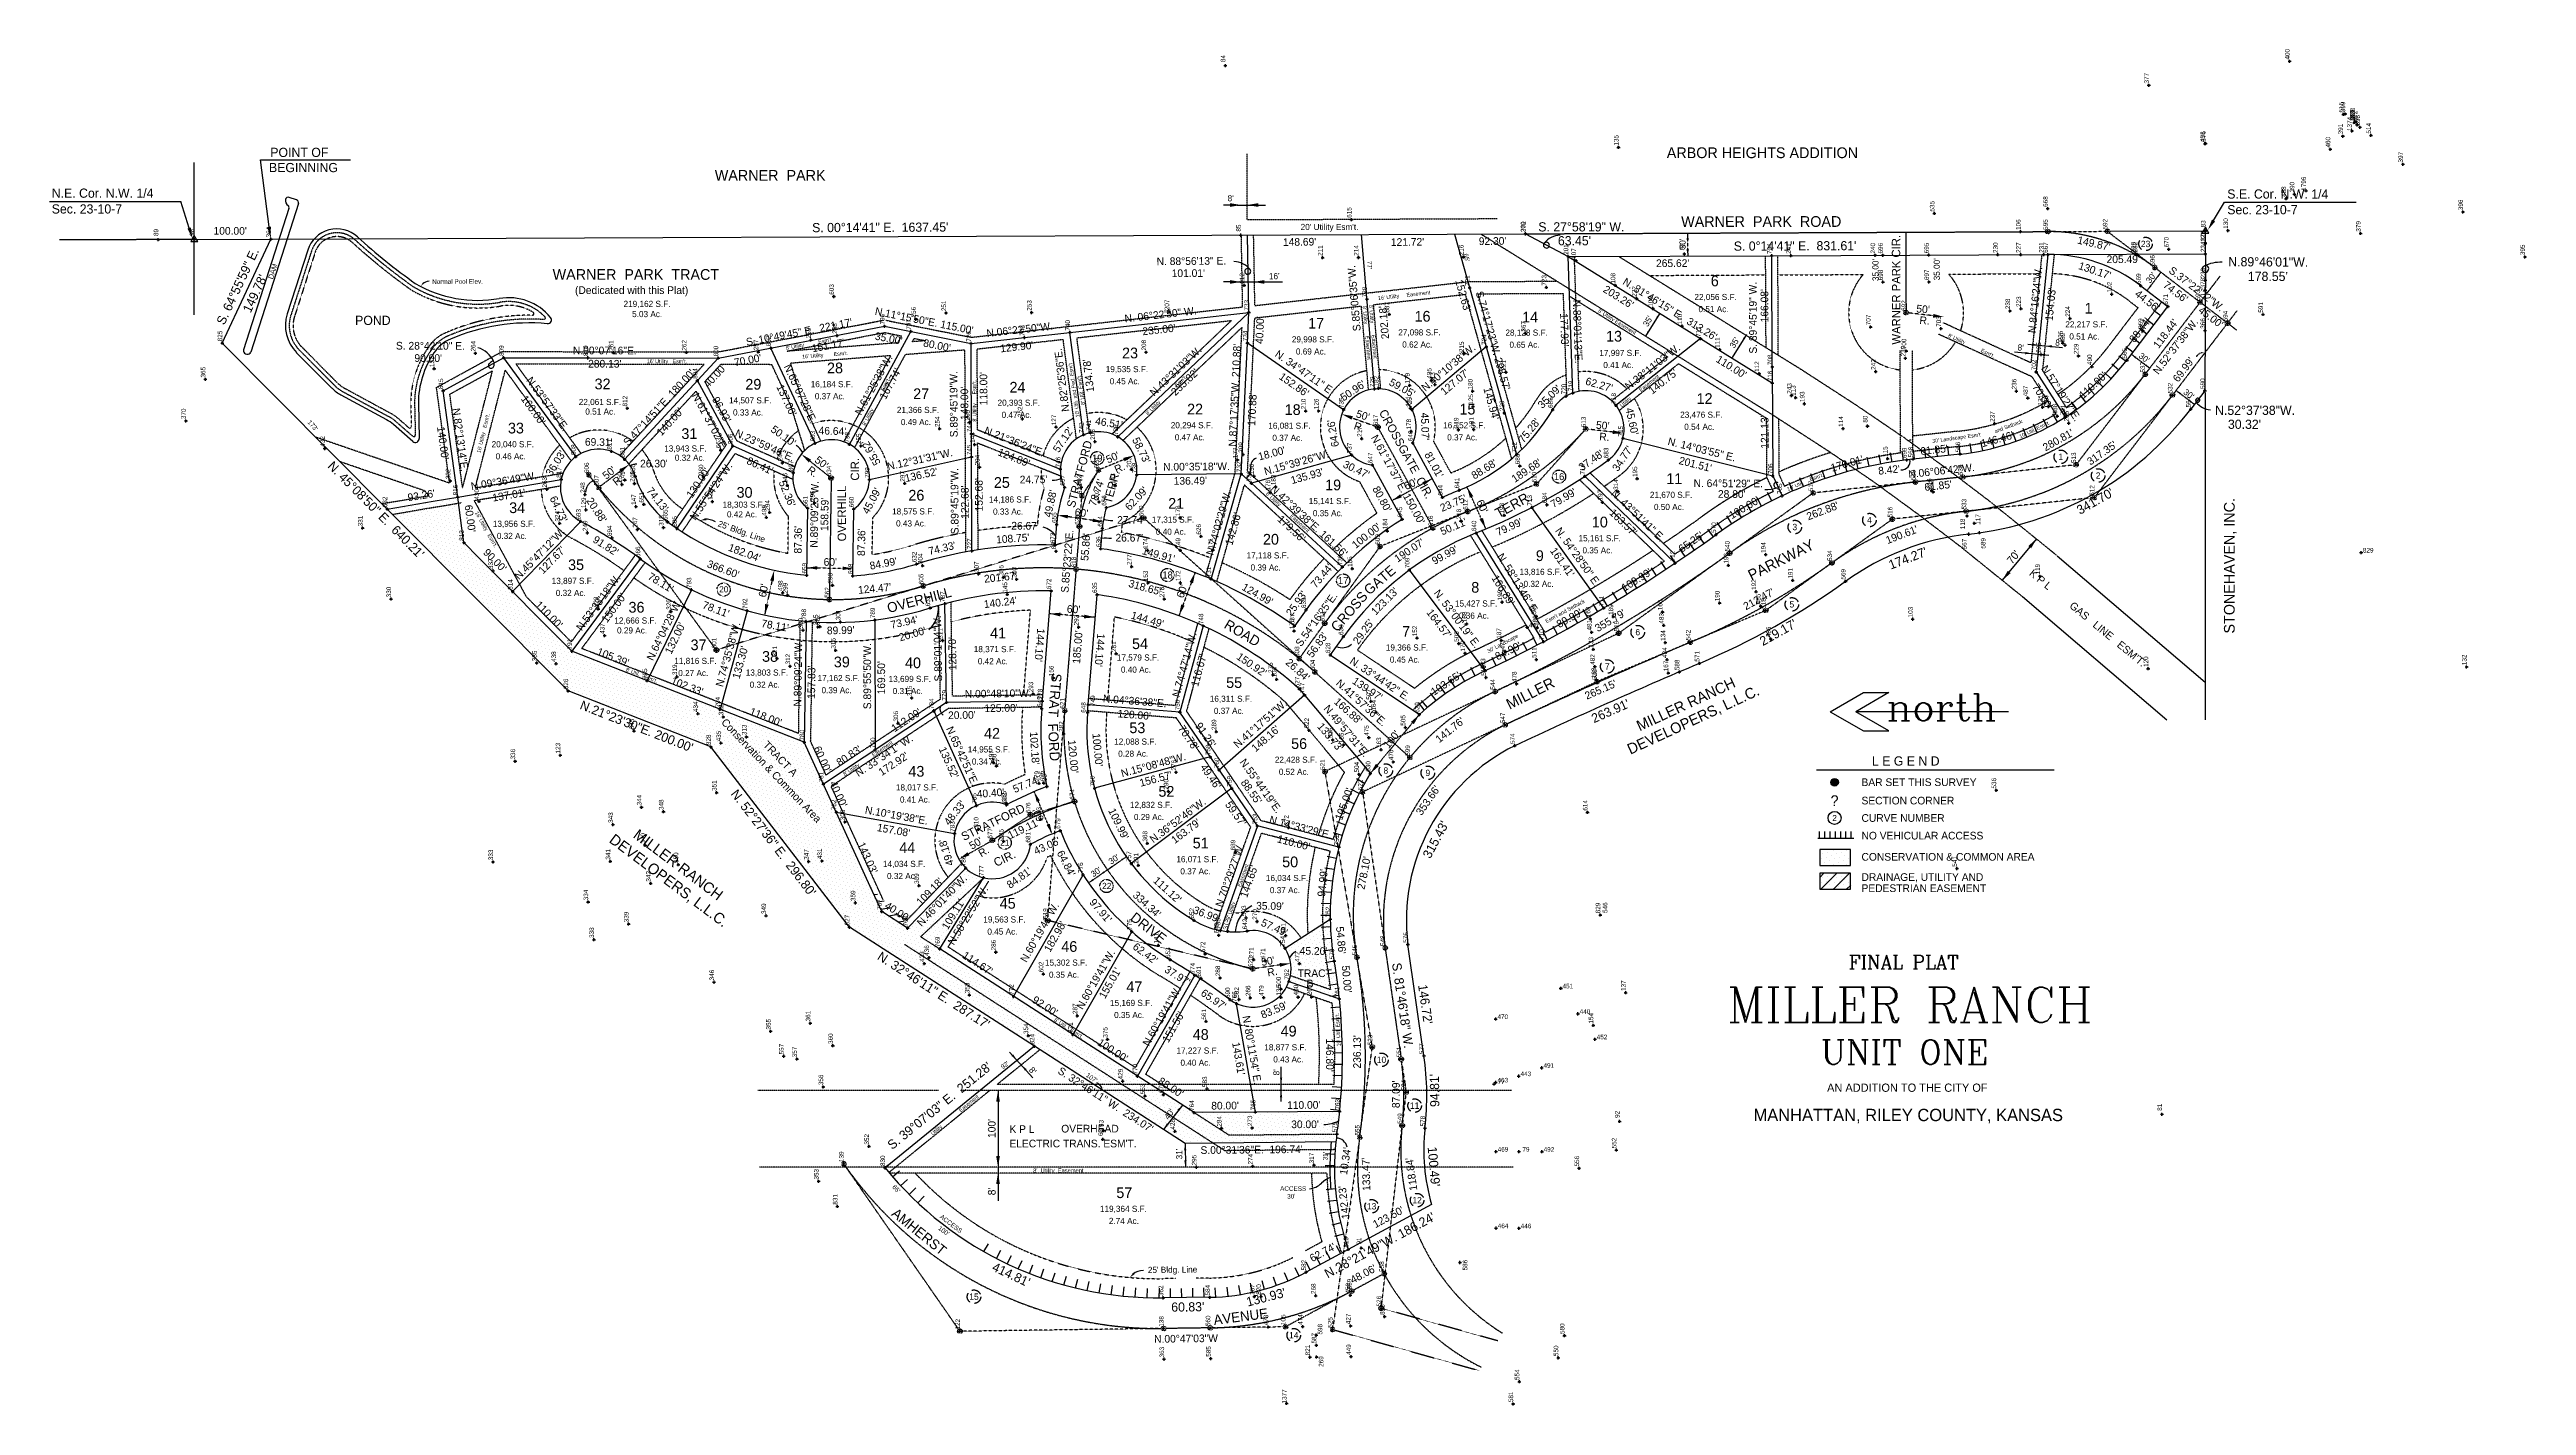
# Model space of a CAD drawing. Extents: x 26090 to 29323, y 9677 to 11446.
import ezdxf
from ezdxf.enums import TextEntityAlignment as Align

# ---------------------------------------------------------------- set-up
doc = ezdxf.new("R2010")
doc.units = 0
doc.header["$MEASUREMENT"] = 0
doc.header["$PDMODE"] = 34
doc.header["$PDSIZE"] = 2
for name, pattern in [('CENTER2', [1.125, 0.75, -0.125, 0.125, -0.125]), ('DASHED2', [0.375, 0.25, -0.125]), ('HIDDEN', [0.375, 0.25, -0.125]), ('HIDDEN2', [0.1875, 0.125, -0.0625]), ('LDASH', [1.85, 0.8, -0.25, 0.8])]:
    doc.linetypes.add(name, pattern=pattern)
doc.layers.get('0').update_dxf_attribs({"linetype": 'CONTINUOUS'})
for name, color, linetype in [('V-ANNO', 7, 'CONTINUOUS'), ('V-ANNO-BRNG', 8, 'CONTINUOUS'), ('V-ANNO-LGDN', 7, 'CONTINUOUS'), ('V-ANNO-TTLB', 8, 'CONTINUOUS'), ('V-CTRL', 8, 'CONTINUOUS'), ('V-ESMT', 5, 'HIDDEN'), ('V-ESMT-DIM', 7, 'CONTINUOUS'), ('V-ESMT-TEXT', 5, 'CONTINUOUS'), ('V-PROP-AREA', 8, 'CONTINUOUS'), ('V-PROP-DIM', 7, 'CONTINUOUS'), ('V-PROP-LINE', 1, 'CONTINUOUS'), ('V-PROP-PATT', 9, 'CONTINUOUS'), ('V-PROP-SBCK', 8, 'HIDDEN2'), ('V-PROP-TEXT', 1, 'CONTINUOUS'), ('V-ROAD-CNTR', 3, 'CENTER2'), ('V-ROAD-DIM', 36, 'HIDDEN2'), ('V-ROAD-TEXT', 7, 'CONTINUOUS'), ('V-SITE-EWAT', 5, 'CONTINUOUS'), ('V-SITE-FENC', 5, 'CONTINUOUS'), ('V-SITE-TEXT', 6, 'CONTINUOUS'), ('V-SSWR', 5, 'CONTINUOUS')]:
    doc.layers.add(name, color=color, linetype=linetype)
doc.styles.add('DASHED', font='DASHED')
doc.styles.add('TITLE', font='COMPLEX')

# ---------------------------------------------------------------- blocks, each defined once
blk = doc.blocks.new('CURVNO')
blk.add_circle((0, 0), 0.085)
blk.add_attdef('CURVE', text='', height=0.08).set_placement((0, 0), align=Align.MIDDLE)
blk = doc.blocks.new('*X1')
at = {"color": 0}
for p, q in [((30180.2, 11556.8), (30180.2, 11556.8)), ((30182.4, 11563.4), (30182.4, 11563.4)), ((30184.6, 11552.4), (30184.6, 11552.4)), ((30186.8, 11559), (30186.8, 11559)), ((30189, 11565.6), (30189, 11565.6)), ((30191.2, 11554.6), (30191.2, 11554.6)), ((30193.5, 11561.2), (30193.5, 11561.2)), ((30195.7, 11567.8), (30195.7, 11567.8)), ((30195.7, 11550.1), (30195.7, 11550.1)), ((30197.9, 11556.8), (30197.9, 11556.8)), ((30200.1, 11563.4), (30200.1, 11563.4)), ((30202.3, 11552.4), (30202.3, 11552.4)), ((30204.5, 11559), (30204.5, 11559)), ((30206.7, 11565.6), (30206.7, 11565.6)), ((30208.9, 11554.6), (30208.9, 11554.6)), ((30211.1, 11561.2), (30211.1, 11561.2)), ((30213.3, 11567.8), (30213.3, 11567.8)), ((30213.3, 11550.1), (30213.3, 11550.1)), ((30215.6, 11556.8), (30215.6, 11556.8)), ((30217.8, 11563.4), (30217.8, 11563.4))]:
    blk.add_line(p, q, dxfattribs=at)
blk = doc.blocks.new('*X2')
at = {"color": 0}
for p, q in [((30174.4, 11348.6), (30179.8, 11354)), ((30175.8, 11333.2), (30196.6, 11354)), ((30192.6, 11333.2), (30213.4, 11354)), ((30209.4, 11333.2), (30214.9, 11338.7))]:
    blk.add_line(p, q, dxfattribs=at)
blk = doc.blocks.new('*X3')
at = {"color": 0}
for p, q in [((26631.4, 10799.3), (26631.4, 10799.3)), ((26606.7, 10774.5), (26606.7, 10774.5)), ((26608.4, 10769.2), (26608.4, 10769.2)), ((26610.2, 10778.1), (26610.2, 10778.1)), ((26612, 10772.8), (26612, 10772.8)), ((26613.7, 10781.6), (26613.7, 10781.6)), ((26613.7, 10767.5), (26613.7, 10767.5)), ((26615.5, 10776.3), (26615.5, 10776.3)), ((26617.3, 10785.1), (26617.3, 10785.1)), ((26617.3, 10771), (26617.3, 10771)), ((26619, 10779.8), (26619, 10779.8)), ((26620.8, 10788.7), (26620.8, 10788.7)), ((26620.8, 10774.5), (26620.8, 10774.5)), ((26622.6, 10783.4), (26622.6, 10783.4)), ((26622.6, 10769.2), (26622.6, 10769.2)), ((26624.3, 10792.2), (26624.3, 10792.2)), ((26624.3, 10778.1), (26624.3, 10778.1)), ((26626.1, 10786.9), (26626.1, 10786.9)), ((26626.1, 10772.8), (26626.1, 10772.8)), ((26627.9, 10795.8), (26627.9, 10795.8)), ((26627.9, 10781.6), (26627.9, 10781.6)), ((26627.9, 10767.5), (26627.9, 10767.5)), ((26629.6, 10790.4), (26629.6, 10790.4)), ((26629.6, 10776.3), (26629.6, 10776.3)), ((26631.4, 10785.1), (26631.4, 10785.1)), ((26631.4, 10771), (26631.4, 10771)), ((26633.2, 10794), (26633.2, 10794)), ((26633.2, 10779.8), (26633.2, 10779.8)), ((26634.9, 10788.7), (26634.9, 10788.7)), ((26634.9, 10774.5), (26634.9, 10774.5)), ((26636.7, 10783.4), (26636.7, 10783.4)), ((26636.7, 10769.2), (26636.7, 10769.2)), ((26638.5, 10792.2), (26638.5, 10792.2)), ((26638.5, 10778.1), (26638.5, 10778.1)), ((26640.2, 10786.9), (26640.2, 10786.9)), ((26640.2, 10772.8), (26640.2, 10772.8)), ((26642, 10781.6), (26642, 10781.6)), ((26642, 10767.5), (26642, 10767.5)), ((26643.8, 10776.3), (26643.8, 10776.3)), ((26645.6, 10785.1), (26645.6, 10785.1)), ((26645.6, 10771), (26645.6, 10771)), ((26647.3, 10779.8), (26647.3, 10779.8)), ((26649.1, 10774.5), (26649.1, 10774.5)), ((26650.9, 10769.2), (26650.9, 10769.2)), ((26652.6, 10778.1), (26652.6, 10778.1)), ((26654.4, 10772.8), (26654.4, 10772.8)), ((26656.2, 10767.5), (26656.2, 10767.5)), ((26659.7, 10771), (26659.7, 10771)), ((26615.5, 10762.2), (26615.5, 10762.2)), ((26619, 10765.7), (26619, 10765.7)), ((26620.8, 10760.4), (26620.8, 10760.4)), ((26622.6, 10755.1), (26622.6, 10755.1)), ((26624.3, 10763.9), (26624.3, 10763.9)), ((26626.1, 10758.6), (26626.1, 10758.6)), ((26627.9, 10753.3), (26627.9, 10753.3)), ((26629.6, 10762.2), (26629.6, 10762.2)), ((26629.6, 10748), (26629.6, 10748)), ((26631.4, 10756.9), (26631.4, 10756.9)), ((26633.2, 10765.7), (26633.2, 10765.7)), ((26633.2, 10751.6), (26633.2, 10751.6)), ((26634.9, 10760.4), (26634.9, 10760.4)), ((26634.9, 10746.3), (26634.9, 10746.3)), ((26636.7, 10755.1), (26636.7, 10755.1)), ((26636.7, 10741), (26636.7, 10741)), ((26638.5, 10763.9), (26638.5, 10763.9)), ((26638.5, 10749.8), (26638.5, 10749.8)), ((26640.2, 10758.6), (26640.2, 10758.6)), ((26640.2, 10744.5), (26640.2, 10744.5)), ((26642, 10753.3), (26642, 10753.3)), ((26642, 10739.2), (26642, 10739.2)), ((26643.8, 10762.2), (26643.8, 10762.2)), ((26643.8, 10748), (26643.8, 10748)), ((26645.6, 10756.9), (26645.6, 10756.9)), ((26645.6, 10742.7), (26645.6, 10742.7)), ((26647.3, 10765.7), (26647.3, 10765.7)), ((26647.3, 10751.6), (26647.3, 10751.6)), ((26647.3, 10737.4), (26647.3, 10737.4)), ((26649.1, 10760.4), (26649.1, 10760.4)), ((26649.1, 10746.3), (26649.1, 10746.3)), ((26650.9, 10755.1), (26650.9, 10755.1)), ((26650.9, 10741), (26650.9, 10741)), ((26652.6, 10763.9), (26652.6, 10763.9)), ((26652.6, 10749.8), (26652.6, 10749.8)), ((26652.6, 10735.6), (26652.6, 10735.6)), ((26654.4, 10758.6), (26654.4, 10758.6)), ((26654.4, 10744.5), (26654.4, 10744.5)), ((26656.2, 10753.3), (26656.2, 10753.3)), ((26656.2, 10739.2), (26656.2, 10739.2)), ((26657.9, 10762.2), (26657.9, 10762.2)), ((26657.9, 10748), (26657.9, 10748)), ((26659.7, 10756.9), (26659.7, 10756.9)), ((26659.7, 10742.7), (26659.7, 10742.7)), ((26661.5, 10765.7), (26661.5, 10765.7)), ((26661.5, 10751.6), (26661.5, 10751.6)), ((26661.5, 10737.4), (26661.5, 10737.4)), ((26663.2, 10760.4), (26663.2, 10760.4)), ((26663.2, 10746.3), (26663.2, 10746.3)), ((26665, 10755.1), (26665, 10755.1)), ((26665, 10741), (26665, 10741)), ((26666.8, 10763.9), (26666.8, 10763.9)), ((26666.8, 10749.8), (26666.8, 10749.8)), ((26666.8, 10735.6), (26666.8, 10735.6)), ((26668.5, 10758.6), (26668.5, 10758.6)), ((26668.5, 10744.5), (26668.5, 10744.5)), ((26670.3, 10753.3), (26670.3, 10753.3)), ((26670.3, 10739.2), (26670.3, 10739.2)), ((26672.1, 10748), (26672.1, 10748)), ((26673.8, 10756.9), (26673.8, 10756.9)), ((26673.8, 10742.7), (26673.8, 10742.7)), ((26675.6, 10751.6), (26675.6, 10751.6)), ((26675.6, 10737.4), (26675.6, 10737.4)), ((26677.4, 10746.3), (26677.4, 10746.3)), ((26679.1, 10741), (26679.1, 10741)), ((26680.9, 10749.8), (26680.9, 10749.8)), ((26680.9, 10735.6), (26680.9, 10735.6)), ((26682.7, 10744.5), (26682.7, 10744.5)), ((26684.4, 10739.2), (26684.4, 10739.2)), ((26688, 10742.7), (26688, 10742.7)), ((26689.7, 10737.4), (26689.7, 10737.4)), ((26695, 10735.6), (26695, 10735.6)), ((26643.8, 10733.9), (26643.8, 10733.9)), ((26649.1, 10732.1), (26649.1, 10732.1)), ((26650.9, 10726.8), (26650.9, 10726.8)), ((26654.4, 10730.3), (26654.4, 10730.3)), ((26656.2, 10725), (26656.2, 10725)), ((26657.9, 10733.9), (26657.9, 10733.9)), ((26657.9, 10719.7), (26657.9, 10719.7)), ((26659.7, 10728.6), (26659.7, 10728.6)), ((26661.5, 10723.3), (26661.5, 10723.3)), ((26663.2, 10732.1), (26663.2, 10732.1)), ((26663.2, 10718), (26663.2, 10718)), ((26665, 10726.8), (26665, 10726.8)), ((26665, 10712.7), (26665, 10712.7)), ((26666.8, 10721.5), (26666.8, 10721.5)), ((26668.5, 10730.3), (26668.5, 10730.3)), ((26668.5, 10716.2), (26668.5, 10716.2)), ((26670.3, 10725), (26670.3, 10725)), ((26670.3, 10710.9), (26670.3, 10710.9)), ((26672.1, 10733.9), (26672.1, 10733.9)), ((26672.1, 10719.7), (26672.1, 10719.7)), ((26672.1, 10705.6), (26672.1, 10705.6)), ((26673.8, 10728.6), (26673.8, 10728.6)), ((26673.8, 10714.4), (26673.8, 10714.4)), ((26675.6, 10723.3), (26675.6, 10723.3)), ((26675.6, 10709.1), (26675.6, 10709.1)), ((26677.4, 10732.1), (26677.4, 10732.1)), ((26677.4, 10718), (26677.4, 10718)), ((26677.4, 10703.8), (26677.4, 10703.8)), ((26679.1, 10726.8), (26679.1, 10726.8)), ((26679.1, 10712.7), (26679.1, 10712.7)), ((26680.9, 10721.5), (26680.9, 10721.5)), ((26680.9, 10707.4), (26680.9, 10707.4)), ((26682.7, 10730.3), (26682.7, 10730.3)), ((26682.7, 10716.2), (26682.7, 10716.2)), ((26682.7, 10702.1), (26682.7, 10702.1)), ((26684.4, 10725), (26684.4, 10725)), ((26684.4, 10710.9), (26684.4, 10710.9)), ((26686.2, 10733.9), (26686.2, 10733.9)), ((26686.2, 10719.7), (26686.2, 10719.7)), ((26686.2, 10705.6), (26686.2, 10705.6)), ((26688, 10728.6), (26688, 10728.6)), ((26688, 10714.4), (26688, 10714.4)), ((26689.7, 10723.3), (26689.7, 10723.3)), ((26689.7, 10709.1), (26689.7, 10709.1)), ((26691.5, 10732.1), (26691.5, 10732.1)), ((26691.5, 10718), (26691.5, 10718)), ((26691.5, 10703.8), (26691.5, 10703.8)), ((26693.3, 10726.8), (26693.3, 10726.8)), ((26693.3, 10712.7), (26693.3, 10712.7)), ((26695, 10721.5), (26695, 10721.5)), ((26695, 10707.4), (26695, 10707.4)), ((26696.8, 10730.3), (26696.8, 10730.3)), ((26696.8, 10716.2), (26696.8, 10716.2)), ((26696.8, 10702.1), (26696.8, 10702.1)), ((26698.6, 10725), (26698.6, 10725)), ((26698.6, 10710.9), (26698.6, 10710.9)), ((26700.4, 10719.7), (26700.4, 10719.7)), ((26700.4, 10705.6), (26700.4, 10705.6)), ((26702.1, 10728.6), (26702.1, 10728.6)), ((26702.1, 10714.4), (26702.1, 10714.4)), ((26703.9, 10723.3), (26703.9, 10723.3)), ((26703.9, 10709.1), (26703.9, 10709.1)), ((26705.7, 10718), (26705.7, 10718)), ((26705.7, 10703.8), (26705.7, 10703.8)), ((26707.4, 10712.7), (26707.4, 10712.7)), ((26709.2, 10721.5), (26709.2, 10721.5)), ((26709.2, 10707.4), (26709.2, 10707.4)), ((26711, 10716.2), (26711, 10716.2)), ((26711, 10702.1), (26711, 10702.1)), ((26712.7, 10710.9), (26712.7, 10710.9)), ((26714.5, 10705.6), (26714.5, 10705.6)), ((26716.3, 10714.4), (26716.3, 10714.4)), ((26718, 10709.1), (26718, 10709.1)), ((26719.8, 10703.8), (26719.8, 10703.8)), ((26723.3, 10707.4), (26723.3, 10707.4)), ((26725.1, 10702.1), (26725.1, 10702.1)), ((26679.1, 10698.5), (26679.1, 10698.5)), ((26684.4, 10696.8), (26684.4, 10696.8)), ((26686.2, 10691.5), (26686.2, 10691.5)), ((26688, 10700.3), (26688, 10700.3)), ((26689.7, 10695), (26689.7, 10695)), ((26691.5, 10689.7), (26691.5, 10689.7)), ((26693.3, 10698.5), (26693.3, 10698.5)), ((26693.3, 10684.4), (26693.3, 10684.4)), ((26695, 10693.2), (26695, 10693.2)), ((26696.8, 10687.9), (26696.8, 10687.9)), ((26698.6, 10696.8), (26698.6, 10696.8)), ((26698.6, 10682.6), (26698.6, 10682.6)), ((26700.4, 10691.5), (26700.4, 10691.5)), ((26700.4, 10677.3), (26700.4, 10677.3)), ((26702.1, 10700.3), (26702.1, 10700.3)), ((26702.1, 10686.2), (26702.1, 10686.2)), ((26703.9, 10695), (26703.9, 10695)), ((26703.9, 10680.8), (26703.9, 10680.8)), ((26705.7, 10689.7), (26705.7, 10689.7)), ((26705.7, 10675.5), (26705.7, 10675.5)), ((26707.4, 10698.5), (26707.4, 10698.5)), ((26707.4, 10684.4), (26707.4, 10684.4)), ((26707.4, 10670.2), (26707.4, 10670.2)), ((26709.2, 10693.2), (26709.2, 10693.2)), ((26709.2, 10679.1), (26709.2, 10679.1)), ((26711, 10687.9), (26711, 10687.9)), ((26711, 10673.8), (26711, 10673.8)), ((26712.7, 10696.8), (26712.7, 10696.8)), ((26712.7, 10682.6), (26712.7, 10682.6)), ((26714.5, 10691.5), (26714.5, 10691.5)), ((26714.5, 10677.3), (26714.5, 10677.3)), ((26716.3, 10700.3), (26716.3, 10700.3)), ((26716.3, 10686.2), (26716.3, 10686.2)), ((26716.3, 10672), (26716.3, 10672)), ((26718, 10695), (26718, 10695)), ((26718, 10680.8), (26718, 10680.8)), ((26719.8, 10689.7), (26719.8, 10689.7)), ((26719.8, 10675.5), (26719.8, 10675.5)), ((26721.6, 10698.5), (26721.6, 10698.5)), ((26721.6, 10684.4), (26721.6, 10684.4)), ((26721.6, 10670.2), (26721.6, 10670.2)), ((26723.3, 10693.2), (26723.3, 10693.2)), ((26723.3, 10679.1), (26723.3, 10679.1)), ((26725.1, 10687.9), (26725.1, 10687.9)), ((26725.1, 10673.8), (26725.1, 10673.8)), ((26726.9, 10696.8), (26726.9, 10696.8)), ((26726.9, 10682.6), (26726.9, 10682.6)), ((26728.6, 10691.5), (26728.6, 10691.5)), ((26728.6, 10677.3), (26728.6, 10677.3)), ((26730.4, 10700.3), (26730.4, 10700.3)), ((26730.4, 10686.2), (26730.4, 10686.2)), ((26730.4, 10672), (26730.4, 10672)), ((26732.2, 10695), (26732.2, 10695)), ((26732.2, 10680.8), (26732.2, 10680.8)), ((26733.9, 10689.7), (26733.9, 10689.7)), ((26733.9, 10675.5), (26733.9, 10675.5)), ((26735.7, 10684.4), (26735.7, 10684.4)), ((26735.7, 10670.2), (26735.7, 10670.2)), ((26737.5, 10693.2), (26737.5, 10693.2)), ((26737.5, 10679.1), (26737.5, 10679.1)), ((26739.2, 10687.9), (26739.2, 10687.9)), ((26739.2, 10673.8), (26739.2, 10673.8)), ((26741, 10682.6), (26741, 10682.6)), ((26742.8, 10677.3), (26742.8, 10677.3)), ((26744.5, 10686.2), (26744.5, 10686.2)), ((26744.5, 10672), (26744.5, 10672)), ((26746.3, 10680.8), (26746.3, 10680.8)), ((26748.1, 10675.5), (26748.1, 10675.5)), ((26749.8, 10670.2), (26749.8, 10670.2)), ((26751.6, 10679.1), (26751.6, 10679.1)), ((26753.4, 10673.8), (26753.4, 10673.8)), ((26758.7, 10672), (26758.7, 10672)), ((26712.7, 10668.5), (26712.7, 10668.5)), ((26714.5, 10663.2), (26714.5, 10663.2)), ((26718, 10666.7), (26718, 10666.7)), ((26719.8, 10661.4), (26719.8, 10661.4)), ((26721.6, 10656.1), (26721.6, 10656.1)), ((26723.3, 10664.9), (26723.3, 10664.9)), ((26725.1, 10659.6), (26725.1, 10659.6)), ((26726.9, 10668.5), (26726.9, 10668.5)), ((26726.9, 10654.3), (26726.9, 10654.3)), ((26728.6, 10663.2), (26728.6, 10663.2)), ((26728.6, 10649), (26728.6, 10649)), ((26730.4, 10657.9), (26730.4, 10657.9)), ((26732.2, 10666.7), (26732.2, 10666.7)), ((26732.2, 10652.6), (26732.2, 10652.6)), ((26733.9, 10661.4), (26733.9, 10661.4)), ((26733.9, 10647.3), (26733.9, 10647.3)), ((26735.7, 10656.1), (26735.7, 10656.1)), ((26735.7, 10642), (26735.7, 10642)), ((26737.5, 10664.9), (26737.5, 10664.9)), ((26737.5, 10650.8), (26737.5, 10650.8)), ((26739.2, 10659.6), (26739.2, 10659.6)), ((26739.2, 10645.5), (26739.2, 10645.5)), ((26741, 10668.5), (26741, 10668.5)), ((26741, 10654.3), (26741, 10654.3)), ((26741, 10640.2), (26741, 10640.2)), ((26742.8, 10663.2), (26742.8, 10663.2)), ((26742.8, 10649), (26742.8, 10649)), ((26744.5, 10657.9), (26744.5, 10657.9)), ((26744.5, 10643.7), (26744.5, 10643.7)), ((26746.3, 10666.7), (26746.3, 10666.7)), ((26746.3, 10652.6), (26746.3, 10652.6)), ((26746.3, 10638.4), (26746.3, 10638.4)), ((26748.1, 10661.4), (26748.1, 10661.4)), ((26748.1, 10647.3), (26748.1, 10647.3)), ((26749.8, 10656.1), (26749.8, 10656.1)), ((26749.8, 10642), (26749.8, 10642)), ((26751.6, 10664.9), (26751.6, 10664.9)), ((26751.6, 10650.8), (26751.6, 10650.8)), ((26753.4, 10659.6), (26753.4, 10659.6)), ((26753.4, 10645.5), (26753.4, 10645.5)), ((26755.2, 10668.5), (26755.2, 10668.5)), ((26755.2, 10654.3), (26755.2, 10654.3)), ((26755.2, 10640.2), (26755.2, 10640.2)), ((26756.9, 10663.2), (26756.9, 10663.2)), ((26756.9, 10649), (26756.9, 10649)), ((26758.7, 10657.9), (26758.7, 10657.9)), ((26758.7, 10643.7), (26758.7, 10643.7)), ((26760.5, 10666.7), (26760.5, 10666.7)), ((26760.5, 10652.6), (26760.5, 10652.6)), ((26760.5, 10638.4), (26760.5, 10638.4)), ((26762.2, 10661.4), (26762.2, 10661.4)), ((26762.2, 10647.3), (26762.2, 10647.3)), ((26764, 10656.1), (26764, 10656.1)), ((26764, 10642), (26764, 10642)), ((26765.8, 10664.9), (26765.8, 10664.9)), ((26765.8, 10650.8), (26765.8, 10650.8)), ((26767.5, 10659.6), (26767.5, 10659.6)), ((26767.5, 10645.5), (26767.5, 10645.5)), ((26769.3, 10654.3), (26769.3, 10654.3)), ((26769.3, 10640.2), (26769.3, 10640.2)), ((26771.1, 10649), (26771.1, 10649)), ((26772.8, 10657.9), (26772.8, 10657.9)), ((26772.8, 10643.7), (26772.8, 10643.7)), ((26774.6, 10652.6), (26774.6, 10652.6)), ((26774.6, 10638.4), (26774.6, 10638.4)), ((26776.4, 10647.3), (26776.4, 10647.3)), ((26778.1, 10656.1), (26778.1, 10656.1)), ((26778.1, 10642), (26778.1, 10642)), ((26779.9, 10650.8), (26779.9, 10650.8)), ((26781.7, 10645.5), (26781.7, 10645.5)), ((26783.4, 10654.3), (26783.4, 10654.3)), ((26783.4, 10640.2), (26783.4, 10640.2)), ((26785.2, 10649), (26785.2, 10649)), ((26787, 10643.7), (26787, 10643.7)), ((26788.7, 10652.6), (26788.7, 10652.6)), ((26788.7, 10638.4), (26788.7, 10638.4)), ((26790.5, 10647.3), (26790.5, 10647.3)), ((26792.3, 10642), (26792.3, 10642)), ((26794, 10650.8), (26794, 10650.8)), ((26795.8, 10645.5), (26795.8, 10645.5)), ((26797.6, 10640.2), (26797.6, 10640.2)), ((26799.3, 10649), (26799.3, 10649)), ((26801.1, 10643.7), (26801.1, 10643.7)), ((26802.9, 10638.4), (26802.9, 10638.4)), ((26804.7, 10647.3), (26804.7, 10647.3)), ((26806.4, 10642), (26806.4, 10642)), ((26810, 10645.5), (26810, 10645.5)), ((26811.7, 10640.2), (26811.7, 10640.2)), ((26815.3, 10643.7), (26815.3, 10643.7)), ((26817, 10638.4), (26817, 10638.4)), ((26742.8, 10634.9), (26742.8, 10634.9)), ((26748.1, 10633.1), (26748.1, 10633.1)), ((26749.8, 10627.8), (26749.8, 10627.8)), ((26751.6, 10636.7), (26751.6, 10636.7)), ((26753.4, 10631.4), (26753.4, 10631.4)), ((26755.2, 10626), (26755.2, 10626)), ((26756.9, 10634.9), (26756.9, 10634.9)), ((26756.9, 10620.7), (26756.9, 10620.7)), ((26758.7, 10629.6), (26758.7, 10629.6)), ((26760.5, 10624.3), (26760.5, 10624.3)), ((26762.2, 10633.1), (26762.2, 10633.1)), ((26762.2, 10619), (26762.2, 10619)), ((26764, 10627.8), (26764, 10627.8)), ((26764, 10613.7), (26764, 10613.7)), ((26765.8, 10636.7), (26765.8, 10636.7)), ((26765.8, 10622.5), (26765.8, 10622.5)), ((26767.5, 10631.4), (26767.5, 10631.4)), ((26767.5, 10617.2), (26767.5, 10617.2)), ((26769.3, 10626), (26769.3, 10626)), ((26769.3, 10611.9), (26769.3, 10611.9)), ((26771.1, 10634.9), (26771.1, 10634.9)), ((26771.1, 10620.7), (26771.1, 10620.7)), ((26772.8, 10629.6), (26772.8, 10629.6)), ((26772.8, 10615.4), (26772.8, 10615.4)), ((26774.6, 10624.3), (26774.6, 10624.3)), ((26774.6, 10610.1), (26774.6, 10610.1)), ((26776.4, 10633.1), (26776.4, 10633.1)), ((26776.4, 10619), (26776.4, 10619)), ((26778.1, 10627.8), (26778.1, 10627.8)), ((26778.1, 10613.7), (26778.1, 10613.7)), ((26779.9, 10636.7), (26779.9, 10636.7)), ((26779.9, 10622.5), (26779.9, 10622.5)), ((26779.9, 10608.4), (26779.9, 10608.4)), ((26781.7, 10631.4), (26781.7, 10631.4)), ((26781.7, 10617.2), (26781.7, 10617.2)), ((26783.4, 10626), (26783.4, 10626)), ((26783.4, 10611.9), (26783.4, 10611.9)), ((26785.2, 10634.9), (26785.2, 10634.9)), ((26785.2, 10620.7), (26785.2, 10620.7)), ((26785.2, 10606.6), (26785.2, 10606.6)), ((26787, 10629.6), (26787, 10629.6)), ((26787, 10615.4), (26787, 10615.4)), ((26788.7, 10624.3), (26788.7, 10624.3)), ((26788.7, 10610.1), (26788.7, 10610.1)), ((26790.5, 10633.1), (26790.5, 10633.1)), ((26790.5, 10619), (26790.5, 10619)), ((26790.5, 10604.8), (26790.5, 10604.8)), ((26792.3, 10627.8), (26792.3, 10627.8)), ((26792.3, 10613.7), (26792.3, 10613.7)), ((26794, 10636.7), (26794, 10636.7)), ((26794, 10622.5), (26794, 10622.5)), ((26794, 10608.4), (26794, 10608.4)), ((26795.8, 10631.4), (26795.8, 10631.4)), ((26795.8, 10617.2), (26795.8, 10617.2)), ((26797.6, 10626), (26797.6, 10626)), ((26797.6, 10611.9), (26797.6, 10611.9)), ((26799.3, 10634.9), (26799.3, 10634.9)), ((26799.3, 10620.7), (26799.3, 10620.7)), ((26799.3, 10606.6), (26799.3, 10606.6)), ((26801.1, 10629.6), (26801.1, 10629.6)), ((26801.1, 10615.4), (26801.1, 10615.4)), ((26802.9, 10624.3), (26802.9, 10624.3)), ((26802.9, 10610.1), (26802.9, 10610.1)), ((26804.7, 10633.1), (26804.7, 10633.1)), ((26804.7, 10619), (26804.7, 10619)), ((26804.7, 10604.8), (26804.7, 10604.8)), ((26806.4, 10627.8), (26806.4, 10627.8)), ((26806.4, 10613.7), (26806.4, 10613.7)), ((26808.2, 10636.7), (26808.2, 10636.7)), ((26808.2, 10622.5), (26808.2, 10622.5)), ((26808.2, 10608.4), (26808.2, 10608.4)), ((26810, 10631.4), (26810, 10631.4)), ((26810, 10617.2), (26810, 10617.2)), ((26811.7, 10626), (26811.7, 10626)), ((26811.7, 10611.9), (26811.7, 10611.9)), ((26813.5, 10634.9), (26813.5, 10634.9)), ((26813.5, 10620.7), (26813.5, 10620.7)), ((26813.5, 10606.6), (26813.5, 10606.6)), ((26815.3, 10629.6), (26815.3, 10629.6)), ((26815.3, 10615.4), (26815.3, 10615.4)), ((26817, 10624.3), (26817, 10624.3)), ((26817, 10610.1), (26817, 10610.1)), ((26818.8, 10633.1), (26818.8, 10633.1)), ((26818.8, 10619), (26818.8, 10619)), ((26818.8, 10604.8), (26818.8, 10604.8)), ((26820.6, 10627.8), (26820.6, 10627.8)), ((26820.6, 10613.7), (26820.6, 10613.7)), ((26822.3, 10636.7), (26822.3, 10636.7)), ((26822.3, 10622.5), (26822.3, 10622.5)), ((26822.3, 10608.4), (26822.3, 10608.4)), ((26824.1, 10631.4), (26824.1, 10631.4)), ((26824.1, 10617.2), (26824.1, 10617.2)), ((26825.9, 10626), (26825.9, 10626)), ((26825.9, 10611.9), (26825.9, 10611.9)), ((26827.6, 10634.9), (26827.6, 10634.9)), ((26827.6, 10620.7), (26827.6, 10620.7)), ((26827.6, 10606.6), (26827.6, 10606.6)), ((26829.4, 10629.6), (26829.4, 10629.6)), ((26829.4, 10615.4), (26829.4, 10615.4)), ((26831.2, 10624.3), (26831.2, 10624.3)), ((26831.2, 10610.1), (26831.2, 10610.1)), ((26832.9, 10633.1), (26832.9, 10633.1)), ((26832.9, 10619), (26832.9, 10619)), ((26832.9, 10604.8), (26832.9, 10604.8)), ((26834.7, 10627.8), (26834.7, 10627.8)), ((26834.7, 10613.7), (26834.7, 10613.7)), ((26836.5, 10622.5), (26836.5, 10622.5)), ((26836.5, 10608.4), (26836.5, 10608.4)), ((26838.2, 10631.4), (26838.2, 10631.4)), ((26838.2, 10617.2), (26838.2, 10617.2)), ((26840, 10626), (26840, 10626)), ((26840, 10611.9), (26840, 10611.9)), ((26841.8, 10620.7), (26841.8, 10620.7)), ((26841.8, 10606.6), (26841.8, 10606.6)), ((26843.5, 10629.6), (26843.5, 10629.6)), ((26843.5, 10615.4), (26843.5, 10615.4)), ((26845.3, 10624.3), (26845.3, 10624.3)), ((26845.3, 10610.1), (26845.3, 10610.1)), ((26847.1, 10619), (26847.1, 10619)), ((26847.1, 10604.8), (26847.1, 10604.8)), ((26848.8, 10627.8), (26848.8, 10627.8)), ((26848.8, 10613.7), (26848.8, 10613.7)), ((26850.6, 10622.5), (26850.6, 10622.5)), ((26850.6, 10608.4), (26850.6, 10608.4)), ((26852.4, 10617.2), (26852.4, 10617.2)), ((26854.1, 10626), (26854.1, 10626)), ((26854.1, 10611.9), (26854.1, 10611.9)), ((26855.9, 10620.7), (26855.9, 10620.7)), ((26855.9, 10606.6), (26855.9, 10606.6)), ((26857.7, 10615.4), (26857.7, 10615.4)), ((26859.5, 10624.3), (26859.5, 10624.3)), ((26859.5, 10610.1), (26859.5, 10610.1)), ((26861.2, 10619), (26861.2, 10619)), ((26861.2, 10604.8), (26861.2, 10604.8)), ((26863, 10613.7), (26863, 10613.7)), ((26864.8, 10622.5), (26864.8, 10622.5)), ((26864.8, 10608.4), (26864.8, 10608.4)), ((26866.5, 10617.2), (26866.5, 10617.2)), ((26868.3, 10611.9), (26868.3, 10611.9)), ((26870.1, 10620.7), (26870.1, 10620.7)), ((26870.1, 10606.6), (26870.1, 10606.6)), ((26871.8, 10615.4), (26871.8, 10615.4)), ((26873.6, 10610.1), (26873.6, 10610.1)), ((26875.4, 10619), (26875.4, 10619)), ((26875.4, 10604.8), (26875.4, 10604.8)), ((26877.1, 10613.7), (26877.1, 10613.7)), ((26878.9, 10608.4), (26878.9, 10608.4)), ((26880.7, 10617.2), (26880.7, 10617.2)), ((26882.4, 10611.9), (26882.4, 10611.9)), ((26884.2, 10606.6), (26884.2, 10606.6)), ((26886, 10615.4), (26886, 10615.4)), ((26887.7, 10610.1), (26887.7, 10610.1)), ((26889.5, 10604.8), (26889.5, 10604.8)), ((26891.3, 10613.7), (26891.3, 10613.7)), ((26893, 10608.4), (26893, 10608.4)), ((26896.6, 10611.9), (26896.6, 10611.9)), ((26898.3, 10606.6), (26898.3, 10606.6)), ((26903.6, 10604.8), (26903.6, 10604.8)), ((26792.3, 10599.5), (26792.3, 10599.5)), ((26795.8, 10603.1), (26795.8, 10603.1)), ((26797.6, 10597.8), (26797.6, 10597.8)), ((26801.1, 10601.3), (26801.1, 10601.3)), ((26802.9, 10596), (26802.9, 10596)), ((26806.4, 10599.5), (26806.4, 10599.5)), ((26808.2, 10594.2), (26808.2, 10594.2)), ((26810, 10603.1), (26810, 10603.1)), ((26811.7, 10597.8), (26811.7, 10597.8)), ((26813.5, 10592.5), (26813.5, 10592.5)), ((26815.3, 10601.3), (26815.3, 10601.3)), ((26817, 10596), (26817, 10596)), ((26818.8, 10590.7), (26818.8, 10590.7)), ((26820.6, 10599.5), (26820.6, 10599.5)), ((26822.3, 10594.2), (26822.3, 10594.2)), ((26824.1, 10603.1), (26824.1, 10603.1)), ((26824.1, 10588.9), (26824.1, 10588.9)), ((26825.9, 10597.8), (26825.9, 10597.8)), ((26827.6, 10592.5), (26827.6, 10592.5)), ((26829.4, 10601.3), (26829.4, 10601.3)), ((26829.4, 10587.2), (26829.4, 10587.2)), ((26831.2, 10596), (26831.2, 10596)), ((26832.9, 10590.7), (26832.9, 10590.7)), ((26834.7, 10599.5), (26834.7, 10599.5)), ((26834.7, 10585.4), (26834.7, 10585.4)), ((26836.5, 10594.2), (26836.5, 10594.2)), ((26838.2, 10603.1), (26838.2, 10603.1)), ((26838.2, 10588.9), (26838.2, 10588.9)), ((26840, 10597.8), (26840, 10597.8)), ((26840, 10583.6), (26840, 10583.6)), ((26841.8, 10592.5), (26841.8, 10592.5)), ((26843.5, 10601.3), (26843.5, 10601.3)), ((26843.5, 10587.2), (26843.5, 10587.2)), ((26845.3, 10596), (26845.3, 10596)), ((26845.3, 10581.9), (26845.3, 10581.9)), ((26847.1, 10590.7), (26847.1, 10590.7)), ((26848.8, 10599.5), (26848.8, 10599.5)), ((26848.8, 10585.4), (26848.8, 10585.4)), ((26850.6, 10594.2), (26850.6, 10594.2)), ((26850.6, 10580.1), (26850.6, 10580.1)), ((26852.4, 10603.1), (26852.4, 10603.1)), ((26852.4, 10588.9), (26852.4, 10588.9)), ((26854.1, 10597.8), (26854.1, 10597.8)), ((26854.1, 10583.6), (26854.1, 10583.6)), ((26855.9, 10592.5), (26855.9, 10592.5)), ((26855.9, 10578.3), (26855.9, 10578.3)), ((26857.7, 10601.3), (26857.7, 10601.3)), ((26857.7, 10587.2), (26857.7, 10587.2)), ((26859.5, 10596), (26859.5, 10596)), ((26859.5, 10581.9), (26859.5, 10581.9)), ((26861.2, 10590.7), (26861.2, 10590.7)), ((26861.2, 10576.5), (26861.2, 10576.5)), ((26863, 10599.5), (26863, 10599.5)), ((26863, 10585.4), (26863, 10585.4)), ((26864.8, 10594.2), (26864.8, 10594.2)), ((26864.8, 10580.1), (26864.8, 10580.1)), ((26866.5, 10603.1), (26866.5, 10603.1)), ((26866.5, 10588.9), (26866.5, 10588.9)), ((26866.5, 10574.8), (26866.5, 10574.8)), ((26868.3, 10597.8), (26868.3, 10597.8)), ((26868.3, 10583.6), (26868.3, 10583.6)), ((26870.1, 10592.5), (26870.1, 10592.5)), ((26870.1, 10578.3), (26870.1, 10578.3)), ((26871.8, 10601.3), (26871.8, 10601.3)), ((26871.8, 10587.2), (26871.8, 10587.2)), ((26871.8, 10573), (26871.8, 10573)), ((26873.6, 10596), (26873.6, 10596)), ((26873.6, 10581.9), (26873.6, 10581.9)), ((26875.4, 10590.7), (26875.4, 10590.7)), ((26875.4, 10576.5), (26875.4, 10576.5)), ((26877.1, 10599.5), (26877.1, 10599.5)), ((26877.1, 10585.4), (26877.1, 10585.4)), ((26878.9, 10594.2), (26878.9, 10594.2)), ((26878.9, 10580.1), (26878.9, 10580.1)), ((26880.7, 10603.1), (26880.7, 10603.1)), ((26880.7, 10588.9), (26880.7, 10588.9)), ((26880.7, 10574.8), (26880.7, 10574.8)), ((26882.4, 10597.8), (26882.4, 10597.8)), ((26882.4, 10583.6), (26882.4, 10583.6)), ((26884.2, 10592.5), (26884.2, 10592.5)), ((26884.2, 10578.3), (26884.2, 10578.3)), ((26886, 10601.3), (26886, 10601.3)), ((26886, 10587.2), (26886, 10587.2)), ((26886, 10573), (26886, 10573)), ((26887.7, 10596), (26887.7, 10596)), ((26887.7, 10581.9), (26887.7, 10581.9)), ((26889.5, 10590.7), (26889.5, 10590.7)), ((26889.5, 10576.5), (26889.5, 10576.5)), ((26891.3, 10599.5), (26891.3, 10599.5)), ((26891.3, 10585.4), (26891.3, 10585.4)), ((26893, 10594.2), (26893, 10594.2)), ((26893, 10580.1), (26893, 10580.1)), ((26894.8, 10603.1), (26894.8, 10603.1)), ((26894.8, 10588.9), (26894.8, 10588.9)), ((26894.8, 10574.8), (26894.8, 10574.8)), ((26896.6, 10597.8), (26896.6, 10597.8)), ((26896.6, 10583.6), (26896.6, 10583.6)), ((26898.3, 10592.5), (26898.3, 10592.5)), ((26898.3, 10578.3), (26898.3, 10578.3)), ((26900.1, 10601.3), (26900.1, 10601.3)), ((26900.1, 10587.2), (26900.1, 10587.2)), ((26900.1, 10573), (26900.1, 10573)), ((26901.9, 10596), (26901.9, 10596)), ((26901.9, 10581.9), (26901.9, 10581.9)), ((26903.6, 10590.7), (26903.6, 10590.7)), ((26903.6, 10576.5), (26903.6, 10576.5)), ((26905.4, 10599.5), (26905.4, 10599.5)), ((26905.4, 10585.4), (26905.4, 10585.4)), ((26907.2, 10594.2), (26907.2, 10594.2)), ((26907.2, 10580.1), (26907.2, 10580.1)), ((26908.9, 10603.1), (26908.9, 10603.1)), ((26908.9, 10588.9), (26908.9, 10588.9)), ((26908.9, 10574.8), (26908.9, 10574.8)), ((26910.7, 10597.8), (26910.7, 10597.8)), ((26910.7, 10583.6), (26910.7, 10583.6)), ((26912.5, 10592.5), (26912.5, 10592.5)), ((26912.5, 10578.3), (26912.5, 10578.3)), ((26914.3, 10601.3), (26914.3, 10601.3)), ((26914.3, 10587.2), (26914.3, 10587.2)), ((26914.3, 10573), (26914.3, 10573)), ((26916, 10596), (26916, 10596)), ((26916, 10581.9), (26916, 10581.9)), ((26917.8, 10590.7), (26917.8, 10590.7)), ((26917.8, 10576.5), (26917.8, 10576.5)), ((26919.6, 10599.5), (26919.6, 10599.5)), ((26919.6, 10585.4), (26919.6, 10585.4)), ((26921.3, 10594.2), (26921.3, 10594.2)), ((26921.3, 10580.1), (26921.3, 10580.1)), ((26923.1, 10588.9), (26923.1, 10588.9)), ((26923.1, 10574.8), (26923.1, 10574.8)), ((26924.9, 10597.8), (26924.9, 10597.8)), ((26924.9, 10583.6), (26924.9, 10583.6)), ((26926.6, 10592.5), (26926.6, 10592.5)), ((26926.6, 10578.3), (26926.6, 10578.3)), ((26928.4, 10587.2), (26928.4, 10587.2)), ((26928.4, 10573), (26928.4, 10573)), ((26930.2, 10596), (26930.2, 10596)), ((26930.2, 10581.9), (26930.2, 10581.9)), ((26931.9, 10590.7), (26931.9, 10590.7)), ((26931.9, 10576.5), (26931.9, 10576.5)), ((26933.7, 10585.4), (26933.7, 10585.4)), ((26935.5, 10594.2), (26935.5, 10594.2)), ((26935.5, 10580.1), (26935.5, 10580.1)), ((26937.2, 10588.9), (26937.2, 10588.9)), ((26937.2, 10574.8), (26937.2, 10574.8)), ((26939, 10583.6), (26939, 10583.6)), ((26940.8, 10592.5), (26940.8, 10592.5)), ((26940.8, 10578.3), (26940.8, 10578.3)), ((26942.5, 10587.2), (26942.5, 10587.2)), ((26942.5, 10573), (26942.5, 10573)), ((26944.3, 10581.9), (26944.3, 10581.9)), ((26946.1, 10590.7), (26946.1, 10590.7)), ((26946.1, 10576.5), (26946.1, 10576.5)), ((26947.8, 10585.4), (26947.8, 10585.4)), ((26949.6, 10580.1), (26949.6, 10580.1)), ((26951.4, 10588.9), (26951.4, 10588.9)), ((26951.4, 10574.8), (26951.4, 10574.8)), ((26953.1, 10583.6), (26953.1, 10583.6)), ((26954.9, 10578.3), (26954.9, 10578.3)), ((26956.7, 10587.2), (26956.7, 10587.2)), ((26956.7, 10573), (26956.7, 10573)), ((26958.4, 10581.9), (26958.4, 10581.9)), ((26960.2, 10576.5), (26960.2, 10576.5)), ((26962, 10585.4), (26962, 10585.4)), ((26963.7, 10580.1), (26963.7, 10580.1)), ((26965.5, 10574.8), (26965.5, 10574.8)), ((26967.3, 10583.6), (26967.3, 10583.6)), ((26969.1, 10578.3), (26969.1, 10578.3)), ((26970.8, 10573), (26970.8, 10573)), ((26972.6, 10581.9), (26972.6, 10581.9)), ((26974.4, 10576.5), (26974.4, 10576.5)), ((26977.9, 10580.1), (26977.9, 10580.1)), ((26979.7, 10574.8), (26979.7, 10574.8)), ((26985, 10573), (26985, 10573)), ((26873.6, 10567.7), (26873.6, 10567.7)), ((26877.1, 10571.2), (26877.1, 10571.2)), ((26878.9, 10565.9), (26878.9, 10565.9)), ((26882.4, 10569.5), (26882.4, 10569.5)), ((26884.2, 10564.2), (26884.2, 10564.2)), ((26887.7, 10567.7), (26887.7, 10567.7)), ((26889.5, 10562.4), (26889.5, 10562.4)), ((26891.3, 10571.2), (26891.3, 10571.2)), ((26893, 10565.9), (26893, 10565.9)), ((26894.8, 10560.6), (26894.8, 10560.6)), ((26896.6, 10569.5), (26896.6, 10569.5)), ((26898.3, 10564.2), (26898.3, 10564.2)), ((26900.1, 10558.9), (26900.1, 10558.9)), ((26901.9, 10567.7), (26901.9, 10567.7)), ((26903.6, 10562.4), (26903.6, 10562.4)), ((26905.4, 10571.2), (26905.4, 10571.2)), ((26905.4, 10557.1), (26905.4, 10557.1)), ((26907.2, 10565.9), (26907.2, 10565.9)), ((26908.9, 10560.6), (26908.9, 10560.6)), ((26910.7, 10569.5), (26910.7, 10569.5)), ((26910.7, 10555.3), (26910.7, 10555.3)), ((26912.5, 10564.2), (26912.5, 10564.2)), ((26914.3, 10558.9), (26914.3, 10558.9)), ((26916, 10567.7), (26916, 10567.7)), ((26916, 10553.6), (26916, 10553.6)), ((26917.8, 10562.4), (26917.8, 10562.4)), ((26919.6, 10571.2), (26919.6, 10571.2)), ((26919.6, 10557.1), (26919.6, 10557.1)), ((26921.3, 10565.9), (26921.3, 10565.9)), ((26921.3, 10551.8), (26921.3, 10551.8)), ((26923.1, 10560.6), (26923.1, 10560.6)), ((26924.9, 10569.5), (26924.9, 10569.5)), ((26924.9, 10555.3), (26924.9, 10555.3)), ((26926.6, 10564.2), (26926.6, 10564.2)), ((26926.6, 10550), (26926.6, 10550)), ((26928.4, 10558.9), (26928.4, 10558.9)), ((26930.2, 10567.7), (26930.2, 10567.7)), ((26930.2, 10553.6), (26930.2, 10553.6)), ((26931.9, 10562.4), (26931.9, 10562.4)), ((26931.9, 10548.3), (26931.9, 10548.3)), ((26933.7, 10571.2), (26933.7, 10571.2)), ((26933.7, 10557.1), (26933.7, 10557.1)), ((26935.5, 10565.9), (26935.5, 10565.9)), ((26935.5, 10551.8), (26935.5, 10551.8)), ((26937.2, 10560.6), (26937.2, 10560.6)), ((26937.2, 10546.5), (26937.2, 10546.5)), ((26939, 10569.5), (26939, 10569.5)), ((26939, 10555.3), (26939, 10555.3)), ((26940.8, 10564.2), (26940.8, 10564.2)), ((26940.8, 10550), (26940.8, 10550)), ((26942.5, 10558.9), (26942.5, 10558.9)), ((26942.5, 10544.7), (26942.5, 10544.7)), ((26944.3, 10567.7), (26944.3, 10567.7)), ((26944.3, 10553.6), (26944.3, 10553.6)), ((26946.1, 10562.4), (26946.1, 10562.4)), ((26946.1, 10548.3), (26946.1, 10548.3)), ((26947.8, 10571.2), (26947.8, 10571.2)), ((26947.8, 10557.1), (26947.8, 10557.1)), ((26947.8, 10543), (26947.8, 10543)), ((26949.6, 10565.9), (26949.6, 10565.9)), ((26949.6, 10551.8), (26949.6, 10551.8)), ((26951.4, 10560.6), (26951.4, 10560.6)), ((26951.4, 10546.5), (26951.4, 10546.5)), ((26953.1, 10569.5), (26953.1, 10569.5)), ((26953.1, 10555.3), (26953.1, 10555.3)), ((26953.1, 10541.2), (26953.1, 10541.2)), ((26954.9, 10564.2), (26954.9, 10564.2)), ((26954.9, 10550), (26954.9, 10550)), ((26956.7, 10558.9), (26956.7, 10558.9)), ((26956.7, 10544.7), (26956.7, 10544.7)), ((26958.4, 10567.7), (26958.4, 10567.7)), ((26958.4, 10553.6), (26958.4, 10553.6)), ((26960.2, 10562.4), (26960.2, 10562.4)), ((26960.2, 10548.3), (26960.2, 10548.3)), ((26962, 10571.2), (26962, 10571.2)), ((26962, 10557.1), (26962, 10557.1)), ((26962, 10543), (26962, 10543)), ((26963.7, 10565.9), (26963.7, 10565.9)), ((26963.7, 10551.8), (26963.7, 10551.8)), ((26965.5, 10560.6), (26965.5, 10560.6)), ((26965.5, 10546.5), (26965.5, 10546.5)), ((26967.3, 10569.5), (26967.3, 10569.5)), ((26967.3, 10555.3), (26967.3, 10555.3)), ((26967.3, 10541.2), (26967.3, 10541.2)), ((26969.1, 10564.2), (26969.1, 10564.2)), ((26969.1, 10550), (26969.1, 10550)), ((26970.8, 10558.9), (26970.8, 10558.9)), ((26970.8, 10544.7), (26970.8, 10544.7)), ((26972.6, 10567.7), (26972.6, 10567.7)), ((26972.6, 10553.6), (26972.6, 10553.6)), ((26974.4, 10562.4), (26974.4, 10562.4)), ((26974.4, 10548.3), (26974.4, 10548.3)), ((26976.1, 10571.2), (26976.1, 10571.2)), ((26976.1, 10557.1), (26976.1, 10557.1)), ((26976.1, 10543), (26976.1, 10543)), ((26977.9, 10565.9), (26977.9, 10565.9)), ((26977.9, 10551.8), (26977.9, 10551.8)), ((26979.7, 10560.6), (26979.7, 10560.6)), ((26979.7, 10546.5), (26979.7, 10546.5)), ((26981.4, 10569.5), (26981.4, 10569.5)), ((26981.4, 10555.3), (26981.4, 10555.3)), ((26981.4, 10541.2), (26981.4, 10541.2)), ((26983.2, 10564.2), (26983.2, 10564.2)), ((26983.2, 10550), (26983.2, 10550)), ((26985, 10558.9), (26985, 10558.9)), ((26985, 10544.7), (26985, 10544.7)), ((26986.7, 10567.7), (26986.7, 10567.7)), ((26986.7, 10553.6), (26986.7, 10553.6)), ((26988.5, 10562.4), (26988.5, 10562.4)), ((26988.5, 10548.3), (26988.5, 10548.3)), ((26990.3, 10571.2), (26990.3, 10571.2)), ((26990.3, 10557.1), (26990.3, 10557.1)), ((26990.3, 10543), (26990.3, 10543)), ((26992, 10565.9), (26992, 10565.9)), ((26992, 10551.8), (26992, 10551.8)), ((26993.8, 10560.6), (26993.8, 10560.6)), ((26993.8, 10546.5), (26993.8, 10546.5)), ((26995.6, 10569.5), (26995.6, 10569.5)), ((26995.6, 10555.3), (26995.6, 10555.3)), ((26995.6, 10541.2), (26995.6, 10541.2)), ((26997.3, 10564.2), (26997.3, 10564.2)), ((26997.3, 10550), (26997.3, 10550)), ((26999.1, 10558.9), (26999.1, 10558.9)), ((26999.1, 10544.7), (26999.1, 10544.7)), ((27000.9, 10567.7), (27000.9, 10567.7)), ((27000.9, 10553.6), (27000.9, 10553.6)), ((27002.6, 10562.4), (27002.6, 10562.4)), ((27002.6, 10548.3), (27002.6, 10548.3)), ((27004.4, 10557.1), (27004.4, 10557.1)), ((27004.4, 10543), (27004.4, 10543)), ((27006.2, 10565.9), (27006.2, 10565.9)), ((27006.2, 10551.8), (27006.2, 10551.8)), ((27007.9, 10560.6), (27007.9, 10560.6)), ((27007.9, 10546.5), (27007.9, 10546.5)), ((27009.7, 10555.3), (27009.7, 10555.3)), ((27009.7, 10541.2), (27009.7, 10541.2)), ((27011.5, 10564.2), (27011.5, 10564.2)), ((27011.5, 10550), (27011.5, 10550)), ((27013.2, 10558.9), (27013.2, 10558.9)), ((27013.2, 10544.7), (27013.2, 10544.7)), ((27015, 10553.6), (27015, 10553.6)), ((27016.8, 10562.4), (27016.8, 10562.4)), ((27016.8, 10548.3), (27016.8, 10548.3)), ((27018.6, 10557.1), (27018.6, 10557.1)), ((27018.6, 10543), (27018.6, 10543)), ((27020.3, 10551.8), (27020.3, 10551.8)), ((27022.1, 10560.6), (27022.1, 10560.6)), ((27022.1, 10546.5), (27022.1, 10546.5)), ((27023.9, 10555.3), (27023.9, 10555.3)), ((27023.9, 10541.2), (27023.9, 10541.2)), ((27025.6, 10550), (27025.6, 10550)), ((27027.4, 10558.9), (27027.4, 10558.9)), ((27027.4, 10544.7), (27027.4, 10544.7)), ((27029.2, 10553.6), (27029.2, 10553.6)), ((27030.9, 10548.3), (27030.9, 10548.3)), ((27032.7, 10557.1), (27032.7, 10557.1)), ((27032.7, 10543), (27032.7, 10543)), ((27034.5, 10551.8), (27034.5, 10551.8)), ((27036.2, 10546.5), (27036.2, 10546.5)), ((27038, 10555.3), (27038, 10555.3)), ((27038, 10541.2), (27038, 10541.2)), ((27039.8, 10550), (27039.8, 10550)), ((27041.5, 10544.7), (27041.5, 10544.7)), ((27043.3, 10553.6), (27043.3, 10553.6)), ((27045.1, 10548.3), (27045.1, 10548.3)), ((27046.8, 10543), (27046.8, 10543)), ((27048.6, 10551.8), (27048.6, 10551.8)), ((27050.4, 10546.5), (27050.4, 10546.5)), ((27052.1, 10541.2), (27052.1, 10541.2)), ((27053.9, 10550), (27053.9, 10550)), ((27055.7, 10544.7), (27055.7, 10544.7)), ((27059.2, 10548.3), (27059.2, 10548.3)), ((27061, 10543), (27061, 10543)), ((27066.3, 10541.2), (27066.3, 10541.2)), ((26954.9, 10535.9), (26954.9, 10535.9)), ((26958.4, 10539.4), (26958.4, 10539.4)), ((26960.2, 10534.1), (26960.2, 10534.1)), ((26962, 10528.8), (26962, 10528.8)), ((26963.7, 10537.7), (26963.7, 10537.7)), ((26963.7, 10523.5), (26963.7, 10523.5)), ((26965.5, 10532.4), (26965.5, 10532.4)), ((26967.3, 10527.1), (26967.3, 10527.1)), ((26969.1, 10535.9), (26969.1, 10535.9)), ((26969.1, 10521.7), (26969.1, 10521.7)), ((26970.8, 10530.6), (26970.8, 10530.6)), ((26970.8, 10516.4), (26970.8, 10516.4)), ((26972.6, 10539.4), (26972.6, 10539.4)), ((26972.6, 10525.3), (26972.6, 10525.3)), ((26972.6, 10511.1), (26972.6, 10511.1)), ((26974.4, 10534.1), (26974.4, 10534.1)), ((26974.4, 10520), (26974.4, 10520)), ((26976.1, 10528.8), (26976.1, 10528.8)), ((26976.1, 10514.7), (26976.1, 10514.7)), ((26977.9, 10537.7), (26977.9, 10537.7)), ((26977.9, 10523.5), (26977.9, 10523.5)), ((26977.9, 10509.4), (26977.9, 10509.4)), ((26979.7, 10532.4), (26979.7, 10532.4)), ((26979.7, 10518.2), (26979.7, 10518.2)), ((26981.4, 10527.1), (26981.4, 10527.1)), ((26981.4, 10512.9), (26981.4, 10512.9)), ((26983.2, 10535.9), (26983.2, 10535.9)), ((26983.2, 10521.7), (26983.2, 10521.7)), ((26983.2, 10507.6), (26983.2, 10507.6)), ((26985, 10530.6), (26985, 10530.6)), ((26985, 10516.4), (26985, 10516.4)), ((26986.7, 10539.4), (26986.7, 10539.4)), ((26986.7, 10525.3), (26986.7, 10525.3)), ((26986.7, 10511.1), (26986.7, 10511.1)), ((26988.5, 10534.1), (26988.5, 10534.1)), ((26988.5, 10520), (26988.5, 10520)), ((26990.3, 10528.8), (26990.3, 10528.8)), ((26990.3, 10514.7), (26990.3, 10514.7)), ((26992, 10537.7), (26992, 10537.7)), ((26992, 10523.5), (26992, 10523.5)), ((26992, 10509.4), (26992, 10509.4)), ((26993.8, 10532.4), (26993.8, 10532.4)), ((26993.8, 10518.2), (26993.8, 10518.2)), ((26995.6, 10527.1), (26995.6, 10527.1)), ((26995.6, 10512.9), (26995.6, 10512.9)), ((26997.3, 10535.9), (26997.3, 10535.9)), ((26997.3, 10521.7), (26997.3, 10521.7)), ((26997.3, 10507.6), (26997.3, 10507.6)), ((26999.1, 10530.6), (26999.1, 10530.6)), ((26999.1, 10516.4), (26999.1, 10516.4)), ((27000.9, 10539.4), (27000.9, 10539.4)), ((27000.9, 10525.3), (27000.9, 10525.3)), ((27000.9, 10511.1), (27000.9, 10511.1)), ((27002.6, 10534.1), (27002.6, 10534.1)), ((27002.6, 10520), (27002.6, 10520)), ((27004.4, 10528.8), (27004.4, 10528.8)), ((27004.4, 10514.7), (27004.4, 10514.7)), ((27006.2, 10537.7), (27006.2, 10537.7)), ((27006.2, 10523.5), (27006.2, 10523.5)), ((27006.2, 10509.4), (27006.2, 10509.4)), ((27007.9, 10532.4), (27007.9, 10532.4)), ((27007.9, 10518.2), (27007.9, 10518.2)), ((27009.7, 10527.1), (27009.7, 10527.1)), ((27009.7, 10512.9), (27009.7, 10512.9)), ((27011.5, 10535.9), (27011.5, 10535.9)), ((27011.5, 10521.7), (27011.5, 10521.7)), ((27011.5, 10507.6), (27011.5, 10507.6)), ((27013.2, 10530.6), (27013.2, 10530.6)), ((27013.2, 10516.4), (27013.2, 10516.4)), ((27015, 10539.4), (27015, 10539.4)), ((27015, 10525.3), (27015, 10525.3)), ((27015, 10511.1), (27015, 10511.1)), ((27016.8, 10534.1), (27016.8, 10534.1)), ((27016.8, 10520), (27016.8, 10520)), ((27018.6, 10528.8), (27018.6, 10528.8)), ((27018.6, 10514.7), (27018.6, 10514.7)), ((27020.3, 10537.7), (27020.3, 10537.7)), ((27020.3, 10523.5), (27020.3, 10523.5)), ((27020.3, 10509.4), (27020.3, 10509.4)), ((27022.1, 10532.4), (27022.1, 10532.4)), ((27022.1, 10518.2), (27022.1, 10518.2)), ((27023.9, 10527.1), (27023.9, 10527.1)), ((27023.9, 10512.9), (27023.9, 10512.9)), ((27025.6, 10535.9), (27025.6, 10535.9)), ((27025.6, 10521.7), (27025.6, 10521.7)), ((27025.6, 10507.6), (27025.6, 10507.6)), ((27027.4, 10530.6), (27027.4, 10530.6)), ((27027.4, 10516.4), (27027.4, 10516.4)), ((27029.2, 10539.4), (27029.2, 10539.4)), ((27029.2, 10525.3), (27029.2, 10525.3)), ((27029.2, 10511.1), (27029.2, 10511.1)), ((27030.9, 10534.1), (27030.9, 10534.1)), ((27030.9, 10520), (27030.9, 10520)), ((27032.7, 10528.8), (27032.7, 10528.8)), ((27032.7, 10514.7), (27032.7, 10514.7)), ((27034.5, 10537.7), (27034.5, 10537.7)), ((27034.5, 10523.5), (27034.5, 10523.5)), ((27034.5, 10509.4), (27034.5, 10509.4)), ((27036.2, 10532.4), (27036.2, 10532.4)), ((27036.2, 10518.2), (27036.2, 10518.2)), ((27038, 10527.1), (27038, 10527.1)), ((27038, 10512.9), (27038, 10512.9)), ((27039.8, 10535.9), (27039.8, 10535.9)), ((27039.8, 10521.7), (27039.8, 10521.7)), ((27039.8, 10507.6), (27039.8, 10507.6)), ((27041.5, 10530.6), (27041.5, 10530.6)), ((27041.5, 10516.4), (27041.5, 10516.4)), ((27043.3, 10539.4), (27043.3, 10539.4)), ((27043.3, 10525.3), (27043.3, 10525.3)), ((27043.3, 10511.1), (27043.3, 10511.1)), ((27045.1, 10534.1), (27045.1, 10534.1)), ((27045.1, 10520), (27045.1, 10520)), ((27046.8, 10528.8), (27046.8, 10528.8)), ((27046.8, 10514.7), (27046.8, 10514.7)), ((27048.6, 10537.7), (27048.6, 10537.7)), ((27048.6, 10523.5), (27048.6, 10523.5)), ((27048.6, 10509.4), (27048.6, 10509.4)), ((27050.4, 10532.4), (27050.4, 10532.4)), ((27050.4, 10518.2), (27050.4, 10518.2)), ((27052.1, 10527.1), (27052.1, 10527.1)), ((27052.1, 10512.9), (27052.1, 10512.9)), ((27053.9, 10535.9), (27053.9, 10535.9)), ((27053.9, 10521.7), (27053.9, 10521.7)), ((27053.9, 10507.6), (27053.9, 10507.6)), ((27055.7, 10530.6), (27055.7, 10530.6)), ((27055.7, 10516.4), (27055.7, 10516.4)), ((27057.4, 10539.4), (27057.4, 10539.4)), ((27057.4, 10525.3), (27057.4, 10525.3)), ((27057.4, 10511.1), (27057.4, 10511.1)), ((27059.2, 10534.1), (27059.2, 10534.1)), ((27059.2, 10520), (27059.2, 10520)), ((27061, 10528.8), (27061, 10528.8)), ((27061, 10514.7), (27061, 10514.7)), ((27062.7, 10537.7), (27062.7, 10537.7)), ((27062.7, 10523.5), (27062.7, 10523.5)), ((27062.7, 10509.4), (27062.7, 10509.4)), ((27064.5, 10532.4), (27064.5, 10532.4)), ((27064.5, 10518.2), (27064.5, 10518.2)), ((27066.3, 10527.1), (27066.3, 10527.1)), ((27066.3, 10512.9), (27066.3, 10512.9)), ((27068, 10535.9), (27068, 10535.9)), ((27068, 10521.7), (27068, 10521.7)), ((27068, 10507.6), (27068, 10507.6)), ((27069.8, 10530.6), (27069.8, 10530.6)), ((27069.8, 10516.4), (27069.8, 10516.4)), ((27071.6, 10539.4), (27071.6, 10539.4)), ((27071.6, 10525.3), (27071.6, 10525.3)), ((27071.6, 10511.1), (27071.6, 10511.1)), ((27073.4, 10534.1), (27073.4, 10534.1)), ((27073.4, 10520), (27073.4, 10520)), ((27075.1, 10528.8), (27075.1, 10528.8)), ((27075.1, 10514.7), (27075.1, 10514.7)), ((27076.9, 10537.7), (27076.9, 10537.7)), ((27076.9, 10523.5), (27076.9, 10523.5)), ((27076.9, 10509.4), (27076.9, 10509.4)), ((27078.7, 10532.4), (27078.7, 10532.4)), ((27078.7, 10518.2), (27078.7, 10518.2)), ((27080.4, 10527.1), (27080.4, 10527.1)), ((27080.4, 10512.9), (27080.4, 10512.9)), ((27082.2, 10521.7), (27082.2, 10521.7)), ((27082.2, 10507.6), (27082.2, 10507.6)), ((27084, 10516.4), (27084, 10516.4)), ((27085.7, 10511.1), (27085.7, 10511.1)), ((26979.7, 10504.1), (26979.7, 10504.1)), ((26985, 10502.3), (26985, 10502.3)), ((26986.7, 10497), (26986.7, 10497)), ((26988.5, 10505.8), (26988.5, 10505.8)), ((26988.5, 10491.7), (26988.5, 10491.7)), ((26990.3, 10500.5), (26990.3, 10500.5)), ((26992, 10495.2), (26992, 10495.2)), ((26993.8, 10504.1), (26993.8, 10504.1)), ((26993.8, 10489.9), (26993.8, 10489.9)), ((26995.6, 10498.8), (26995.6, 10498.8)), ((26995.6, 10484.6), (26995.6, 10484.6)), ((26997.3, 10493.5), (26997.3, 10493.5)), ((26997.3, 10479.3), (26997.3, 10479.3)), ((26999.1, 10502.3), (26999.1, 10502.3)), ((26999.1, 10488.2), (26999.1, 10488.2)), ((27000.9, 10497), (27000.9, 10497)), ((27000.9, 10482.9), (27000.9, 10482.9)), ((27002.6, 10505.8), (27002.6, 10505.8)), ((27002.6, 10491.7), (27002.6, 10491.7)), ((27002.6, 10477.6), (27002.6, 10477.6)), ((27004.4, 10500.5), (27004.4, 10500.5)), ((27004.4, 10486.4), (27004.4, 10486.4)), ((27006.2, 10495.2), (27006.2, 10495.2)), ((27006.2, 10481.1), (27006.2, 10481.1)), ((27007.9, 10504.1), (27007.9, 10504.1)), ((27007.9, 10489.9), (27007.9, 10489.9)), ((27007.9, 10475.8), (27007.9, 10475.8)), ((27009.7, 10498.8), (27009.7, 10498.8)), ((27009.7, 10484.6), (27009.7, 10484.6)), ((27011.5, 10493.5), (27011.5, 10493.5)), ((27011.5, 10479.3), (27011.5, 10479.3)), ((27013.2, 10502.3), (27013.2, 10502.3)), ((27013.2, 10488.2), (27013.2, 10488.2)), ((27015, 10497), (27015, 10497)), ((27015, 10482.9), (27015, 10482.9)), ((27016.8, 10505.8), (27016.8, 10505.8)), ((27016.8, 10491.7), (27016.8, 10491.7)), ((27016.8, 10477.6), (27016.8, 10477.6)), ((27018.6, 10500.5), (27018.6, 10500.5)), ((27018.6, 10486.4), (27018.6, 10486.4)), ((27020.3, 10495.2), (27020.3, 10495.2)), ((27020.3, 10481.1), (27020.3, 10481.1)), ((27022.1, 10504.1), (27022.1, 10504.1)), ((27022.1, 10489.9), (27022.1, 10489.9)), ((27022.1, 10475.8), (27022.1, 10475.8)), ((27023.9, 10498.8), (27023.9, 10498.8)), ((27023.9, 10484.6), (27023.9, 10484.6)), ((27025.6, 10493.5), (27025.6, 10493.5)), ((27025.6, 10479.3), (27025.6, 10479.3)), ((27027.4, 10502.3), (27027.4, 10502.3)), ((27027.4, 10488.2), (27027.4, 10488.2)), ((27029.2, 10497), (27029.2, 10497)), ((27029.2, 10482.9), (27029.2, 10482.9)), ((27030.9, 10505.8), (27030.9, 10505.8)), ((27030.9, 10491.7), (27030.9, 10491.7)), ((27030.9, 10477.6), (27030.9, 10477.6)), ((27032.7, 10500.5), (27032.7, 10500.5)), ((27032.7, 10486.4), (27032.7, 10486.4)), ((27034.5, 10495.2), (27034.5, 10495.2)), ((27034.5, 10481.1), (27034.5, 10481.1)), ((27036.2, 10504.1), (27036.2, 10504.1)), ((27036.2, 10489.9), (27036.2, 10489.9)), ((27036.2, 10475.8), (27036.2, 10475.8)), ((27038, 10498.8), (27038, 10498.8)), ((27038, 10484.6), (27038, 10484.6)), ((27039.8, 10493.5), (27039.8, 10493.5)), ((27039.8, 10479.3), (27039.8, 10479.3)), ((27041.5, 10502.3), (27041.5, 10502.3)), ((27041.5, 10488.2), (27041.5, 10488.2)), ((27043.3, 10497), (27043.3, 10497)), ((27043.3, 10482.9), (27043.3, 10482.9)), ((27045.1, 10505.8), (27045.1, 10505.8)), ((27045.1, 10491.7), (27045.1, 10491.7)), ((27045.1, 10477.6), (27045.1, 10477.6)), ((27046.8, 10500.5), (27046.8, 10500.5)), ((27046.8, 10486.4), (27046.8, 10486.4)), ((27048.6, 10495.2), (27048.6, 10495.2)), ((27048.6, 10481.1), (27048.6, 10481.1)), ((27050.4, 10504.1), (27050.4, 10504.1)), ((27050.4, 10489.9), (27050.4, 10489.9)), ((27050.4, 10475.8), (27050.4, 10475.8)), ((27052.1, 10498.8), (27052.1, 10498.8)), ((27052.1, 10484.6), (27052.1, 10484.6)), ((27053.9, 10493.5), (27053.9, 10493.5)), ((27053.9, 10479.3), (27053.9, 10479.3)), ((27055.7, 10502.3), (27055.7, 10502.3)), ((27055.7, 10488.2), (27055.7, 10488.2)), ((27057.4, 10497), (27057.4, 10497)), ((27057.4, 10482.9), (27057.4, 10482.9)), ((27059.2, 10505.8), (27059.2, 10505.8)), ((27059.2, 10491.7), (27059.2, 10491.7)), ((27059.2, 10477.6), (27059.2, 10477.6)), ((27061, 10500.5), (27061, 10500.5)), ((27061, 10486.4), (27061, 10486.4)), ((27062.7, 10495.2), (27062.7, 10495.2)), ((27062.7, 10481.1), (27062.7, 10481.1)), ((27064.5, 10504.1), (27064.5, 10504.1)), ((27064.5, 10489.9), (27064.5, 10489.9)), ((27064.5, 10475.8), (27064.5, 10475.8)), ((27066.3, 10498.8), (27066.3, 10498.8)), ((27066.3, 10484.6), (27066.3, 10484.6)), ((27068, 10493.5), (27068, 10493.5)), ((27068, 10479.3), (27068, 10479.3)), ((27069.8, 10502.3), (27069.8, 10502.3)), ((27069.8, 10488.2), (27069.8, 10488.2)), ((27071.6, 10497), (27071.6, 10497)), ((27071.6, 10482.9), (27071.6, 10482.9)), ((27073.4, 10505.8), (27073.4, 10505.8)), ((27073.4, 10491.7), (27073.4, 10491.7)), ((27073.4, 10477.6), (27073.4, 10477.6)), ((27075.1, 10500.5), (27075.1, 10500.5)), ((27075.1, 10486.4), (27075.1, 10486.4)), ((27076.9, 10495.2), (27076.9, 10495.2)), ((27076.9, 10481.1), (27076.9, 10481.1)), ((27078.7, 10504.1), (27078.7, 10504.1)), ((27078.7, 10489.9), (27078.7, 10489.9)), ((27078.7, 10475.8), (27078.7, 10475.8)), ((27080.4, 10498.8), (27080.4, 10498.8)), ((27080.4, 10484.6), (27080.4, 10484.6)), ((27082.2, 10493.5), (27082.2, 10493.5)), ((27082.2, 10479.3), (27082.2, 10479.3)), ((27084, 10502.3), (27084, 10502.3)), ((27084, 10488.2), (27084, 10488.2)), ((27085.7, 10497), (27085.7, 10497)), ((27085.7, 10482.9), (27085.7, 10482.9)), ((27087.5, 10505.8), (27087.5, 10505.8)), ((27087.5, 10491.7), (27087.5, 10491.7)), ((27087.5, 10477.6), (27087.5, 10477.6)), ((27089.3, 10500.5), (27089.3, 10500.5)), ((27089.3, 10486.4), (27089.3, 10486.4)), ((27091, 10495.2), (27091, 10495.2)), ((27091, 10481.1), (27091, 10481.1)), ((27092.8, 10489.9), (27092.8, 10489.9)), ((27092.8, 10475.8), (27092.8, 10475.8)), ((27094.6, 10498.8), (27094.6, 10498.8)), ((27094.6, 10484.6), (27094.6, 10484.6)), ((27096.3, 10493.5), (27096.3, 10493.5)), ((27096.3, 10479.3), (27096.3, 10479.3)), ((27098.1, 10488.2), (27098.1, 10488.2)), ((27099.9, 10482.9), (27099.9, 10482.9)), ((27101.6, 10477.6), (27101.6, 10477.6)), ((27004.4, 10472.3), (27004.4, 10472.3)), ((27009.7, 10470.5), (27009.7, 10470.5)), ((27011.5, 10465.2), (27011.5, 10465.2)), ((27013.2, 10474), (27013.2, 10474)), ((27013.2, 10459.9), (27013.2, 10459.9)), ((27015, 10468.7), (27015, 10468.7)), ((27016.8, 10463.4), (27016.8, 10463.4)), ((27018.6, 10472.3), (27018.6, 10472.3)), ((27018.6, 10458.1), (27018.6, 10458.1)), ((27020.3, 10466.9), (27020.3, 10466.9)), ((27020.3, 10452.8), (27020.3, 10452.8)), ((27022.1, 10461.6), (27022.1, 10461.6)), ((27022.1, 10447.5), (27022.1, 10447.5)), ((27023.9, 10470.5), (27023.9, 10470.5)), ((27023.9, 10456.3), (27023.9, 10456.3)), ((27025.6, 10465.2), (27025.6, 10465.2)), ((27025.6, 10451), (27025.6, 10451)), ((27027.4, 10474), (27027.4, 10474)), ((27027.4, 10459.9), (27027.4, 10459.9)), ((27027.4, 10445.7), (27027.4, 10445.7)), ((27029.2, 10468.7), (27029.2, 10468.7)), ((27029.2, 10454.6), (27029.2, 10454.6)), ((27030.9, 10463.4), (27030.9, 10463.4)), ((27030.9, 10449.3), (27030.9, 10449.3)), ((27032.7, 10472.3), (27032.7, 10472.3)), ((27032.7, 10458.1), (27032.7, 10458.1)), ((27032.7, 10444), (27032.7, 10444)), ((27034.5, 10466.9), (27034.5, 10466.9)), ((27034.5, 10452.8), (27034.5, 10452.8)), ((27036.2, 10461.6), (27036.2, 10461.6)), ((27036.2, 10447.5), (27036.2, 10447.5)), ((27038, 10470.5), (27038, 10470.5)), ((27038, 10456.3), (27038, 10456.3)), ((27039.8, 10465.2), (27039.8, 10465.2)), ((27039.8, 10451), (27039.8, 10451)), ((27041.5, 10474), (27041.5, 10474)), ((27041.5, 10459.9), (27041.5, 10459.9)), ((27041.5, 10445.7), (27041.5, 10445.7)), ((27043.3, 10468.7), (27043.3, 10468.7)), ((27043.3, 10454.6), (27043.3, 10454.6)), ((27045.1, 10463.4), (27045.1, 10463.4)), ((27045.1, 10449.3), (27045.1, 10449.3)), ((27046.8, 10472.3), (27046.8, 10472.3)), ((27046.8, 10458.1), (27046.8, 10458.1)), ((27046.8, 10444), (27046.8, 10444)), ((27048.6, 10466.9), (27048.6, 10466.9)), ((27048.6, 10452.8), (27048.6, 10452.8)), ((27050.4, 10461.6), (27050.4, 10461.6)), ((27050.4, 10447.5), (27050.4, 10447.5)), ((27052.1, 10470.5), (27052.1, 10470.5)), ((27052.1, 10456.3), (27052.1, 10456.3)), ((27053.9, 10465.2), (27053.9, 10465.2)), ((27053.9, 10451), (27053.9, 10451)), ((27055.7, 10474), (27055.7, 10474)), ((27055.7, 10459.9), (27055.7, 10459.9)), ((27055.7, 10445.7), (27055.7, 10445.7)), ((27057.4, 10468.7), (27057.4, 10468.7)), ((27057.4, 10454.6), (27057.4, 10454.6)), ((27059.2, 10463.4), (27059.2, 10463.4)), ((27059.2, 10449.3), (27059.2, 10449.3)), ((27061, 10472.3), (27061, 10472.3)), ((27061, 10458.1), (27061, 10458.1)), ((27061, 10444), (27061, 10444)), ((27062.7, 10466.9), (27062.7, 10466.9)), ((27062.7, 10452.8), (27062.7, 10452.8)), ((27064.5, 10461.6), (27064.5, 10461.6)), ((27064.5, 10447.5), (27064.5, 10447.5)), ((27066.3, 10470.5), (27066.3, 10470.5)), ((27066.3, 10456.3), (27066.3, 10456.3)), ((27068, 10465.2), (27068, 10465.2)), ((27068, 10451), (27068, 10451)), ((27069.8, 10474), (27069.8, 10474)), ((27069.8, 10459.9), (27069.8, 10459.9)), ((27069.8, 10445.7), (27069.8, 10445.7)), ((27071.6, 10468.7), (27071.6, 10468.7)), ((27071.6, 10454.6), (27071.6, 10454.6)), ((27073.4, 10463.4), (27073.4, 10463.4)), ((27073.4, 10449.3), (27073.4, 10449.3)), ((27075.1, 10472.3), (27075.1, 10472.3)), ((27075.1, 10458.1), (27075.1, 10458.1)), ((27075.1, 10444), (27075.1, 10444)), ((27076.9, 10466.9), (27076.9, 10466.9)), ((27076.9, 10452.8), (27076.9, 10452.8)), ((27078.7, 10461.6), (27078.7, 10461.6)), ((27078.7, 10447.5), (27078.7, 10447.5)), ((27080.4, 10470.5), (27080.4, 10470.5)), ((27080.4, 10456.3), (27080.4, 10456.3)), ((27082.2, 10465.2), (27082.2, 10465.2)), ((27082.2, 10451), (27082.2, 10451)), ((27084, 10474), (27084, 10474)), ((27084, 10459.9), (27084, 10459.9)), ((27084, 10445.7), (27084, 10445.7)), ((27085.7, 10468.7), (27085.7, 10468.7)), ((27085.7, 10454.6), (27085.7, 10454.6)), ((27087.5, 10463.4), (27087.5, 10463.4)), ((27087.5, 10449.3), (27087.5, 10449.3)), ((27089.3, 10472.3), (27089.3, 10472.3)), ((27089.3, 10458.1), (27089.3, 10458.1)), ((27089.3, 10444), (27089.3, 10444)), ((27091, 10466.9), (27091, 10466.9)), ((27091, 10452.8), (27091, 10452.8)), ((27092.8, 10461.6), (27092.8, 10461.6)), ((27092.8, 10447.5), (27092.8, 10447.5)), ((27094.6, 10470.5), (27094.6, 10470.5)), ((27094.6, 10456.3), (27094.6, 10456.3)), ((27096.3, 10465.2), (27096.3, 10465.2)), ((27096.3, 10451), (27096.3, 10451)), ((27098.1, 10474), (27098.1, 10474)), ((27098.1, 10459.9), (27098.1, 10459.9)), ((27098.1, 10445.7), (27098.1, 10445.7)), ((27099.9, 10468.7), (27099.9, 10468.7)), ((27099.9, 10454.6), (27099.9, 10454.6)), ((27101.6, 10463.4), (27101.6, 10463.4)), ((27101.6, 10449.3), (27101.6, 10449.3)), ((27103.4, 10472.3), (27103.4, 10472.3)), ((27103.4, 10458.1), (27103.4, 10458.1)), ((27103.4, 10444), (27103.4, 10444)), ((27105.2, 10466.9), (27105.2, 10466.9)), ((27105.2, 10452.8), (27105.2, 10452.8)), ((27106.9, 10461.6), (27106.9, 10461.6)), ((27106.9, 10447.5), (27106.9, 10447.5)), ((27108.7, 10456.3), (27108.7, 10456.3)), ((27110.5, 10451), (27110.5, 10451)), ((27112.2, 10459.9), (27112.2, 10459.9)), ((27112.2, 10445.7), (27112.2, 10445.7)), ((27114, 10454.6), (27114, 10454.6)), ((27115.8, 10449.3), (27115.8, 10449.3)), ((27117.5, 10444), (27117.5, 10444)), ((27029.2, 10440.4), (27029.2, 10440.4)), ((27030.9, 10435.1), (27030.9, 10435.1)), ((27034.5, 10438.7), (27034.5, 10438.7)), ((27036.2, 10433.4), (27036.2, 10433.4)), ((27038, 10442.2), (27038, 10442.2)), ((27038, 10428.1), (27038, 10428.1)), ((27039.8, 10436.9), (27039.8, 10436.9)), ((27041.5, 10431.6), (27041.5, 10431.6)), ((27043.3, 10440.4), (27043.3, 10440.4)), ((27043.3, 10426.3), (27043.3, 10426.3)), ((27045.1, 10435.1), (27045.1, 10435.1)), ((27045.1, 10421), (27045.1, 10421)), ((27046.8, 10429.8), (27046.8, 10429.8)), ((27046.8, 10415.7), (27046.8, 10415.7)), ((27048.6, 10438.7), (27048.6, 10438.7)), ((27048.6, 10424.5), (27048.6, 10424.5)), ((27050.4, 10433.4), (27050.4, 10433.4)), ((27050.4, 10419.2), (27050.4, 10419.2)), ((27052.1, 10442.2), (27052.1, 10442.2)), ((27052.1, 10428.1), (27052.1, 10428.1)), ((27052.1, 10413.9), (27052.1, 10413.9)), ((27053.9, 10436.9), (27053.9, 10436.9)), ((27053.9, 10422.8), (27053.9, 10422.8)), ((27055.7, 10431.6), (27055.7, 10431.6)), ((27055.7, 10417.5), (27055.7, 10417.5)), ((27057.4, 10440.4), (27057.4, 10440.4)), ((27057.4, 10426.3), (27057.4, 10426.3)), ((27057.4, 10412.1), (27057.4, 10412.1)), ((27059.2, 10435.1), (27059.2, 10435.1)), ((27059.2, 10421), (27059.2, 10421)), ((27061, 10429.8), (27061, 10429.8)), ((27061, 10415.7), (27061, 10415.7)), ((27062.7, 10438.7), (27062.7, 10438.7)), ((27062.7, 10424.5), (27062.7, 10424.5)), ((27064.5, 10433.4), (27064.5, 10433.4)), ((27064.5, 10419.2), (27064.5, 10419.2)), ((27066.3, 10442.2), (27066.3, 10442.2)), ((27066.3, 10428.1), (27066.3, 10428.1)), ((27066.3, 10413.9), (27066.3, 10413.9)), ((27068, 10436.9), (27068, 10436.9)), ((27068, 10422.8), (27068, 10422.8)), ((27069.8, 10431.6), (27069.8, 10431.6)), ((27069.8, 10417.5), (27069.8, 10417.5)), ((27071.6, 10440.4), (27071.6, 10440.4)), ((27071.6, 10426.3), (27071.6, 10426.3)), ((27071.6, 10412.1), (27071.6, 10412.1)), ((27073.4, 10435.1), (27073.4, 10435.1)), ((27073.4, 10421), (27073.4, 10421)), ((27075.1, 10429.8), (27075.1, 10429.8)), ((27075.1, 10415.7), (27075.1, 10415.7)), ((27076.9, 10438.7), (27076.9, 10438.7)), ((27076.9, 10424.5), (27076.9, 10424.5)), ((27078.7, 10433.4), (27078.7, 10433.4)), ((27078.7, 10419.2), (27078.7, 10419.2)), ((27080.4, 10442.2), (27080.4, 10442.2)), ((27080.4, 10428.1), (27080.4, 10428.1)), ((27080.4, 10413.9), (27080.4, 10413.9)), ((27082.2, 10436.9), (27082.2, 10436.9)), ((27082.2, 10422.8), (27082.2, 10422.8)), ((27084, 10431.6), (27084, 10431.6)), ((27084, 10417.5), (27084, 10417.5)), ((27085.7, 10440.4), (27085.7, 10440.4)), ((27085.7, 10426.3), (27085.7, 10426.3)), ((27085.7, 10412.1), (27085.7, 10412.1)), ((27087.5, 10435.1), (27087.5, 10435.1)), ((27087.5, 10421), (27087.5, 10421)), ((27089.3, 10429.8), (27089.3, 10429.8)), ((27089.3, 10415.7), (27089.3, 10415.7)), ((27091, 10438.7), (27091, 10438.7)), ((27091, 10424.5), (27091, 10424.5)), ((27092.8, 10433.4), (27092.8, 10433.4)), ((27092.8, 10419.2), (27092.8, 10419.2)), ((27094.6, 10442.2), (27094.6, 10442.2)), ((27094.6, 10428.1), (27094.6, 10428.1)), ((27094.6, 10413.9), (27094.6, 10413.9)), ((27096.3, 10436.9), (27096.3, 10436.9)), ((27096.3, 10422.8), (27096.3, 10422.8)), ((27098.1, 10431.6), (27098.1, 10431.6)), ((27098.1, 10417.5), (27098.1, 10417.5)), ((27099.9, 10440.4), (27099.9, 10440.4)), ((27099.9, 10426.3), (27099.9, 10426.3)), ((27099.9, 10412.1), (27099.9, 10412.1)), ((27101.6, 10435.1), (27101.6, 10435.1)), ((27101.6, 10421), (27101.6, 10421)), ((27103.4, 10429.8), (27103.4, 10429.8)), ((27103.4, 10415.7), (27103.4, 10415.7)), ((27105.2, 10438.7), (27105.2, 10438.7)), ((27105.2, 10424.5), (27105.2, 10424.5)), ((27106.9, 10433.4), (27106.9, 10433.4)), ((27106.9, 10419.2), (27106.9, 10419.2)), ((27108.7, 10442.2), (27108.7, 10442.2)), ((27108.7, 10428.1), (27108.7, 10428.1)), ((27108.7, 10413.9), (27108.7, 10413.9)), ((27110.5, 10436.9), (27110.5, 10436.9)), ((27110.5, 10422.8), (27110.5, 10422.8)), ((27112.2, 10431.6), (27112.2, 10431.6)), ((27112.2, 10417.5), (27112.2, 10417.5)), ((27114, 10440.4), (27114, 10440.4)), ((27114, 10426.3), (27114, 10426.3)), ((27114, 10412.1), (27114, 10412.1)), ((27115.8, 10435.1), (27115.8, 10435.1)), ((27115.8, 10421), (27115.8, 10421)), ((27117.5, 10429.8), (27117.5, 10429.8)), ((27117.5, 10415.7), (27117.5, 10415.7)), ((27119.3, 10438.7), (27119.3, 10438.7)), ((27119.3, 10424.5), (27119.3, 10424.5)), ((27121.1, 10433.4), (27121.1, 10433.4)), ((27121.1, 10419.2), (27121.1, 10419.2)), ((27122.8, 10428.1), (27122.8, 10428.1)), ((27122.8, 10413.9), (27122.8, 10413.9)), ((27124.6, 10422.8), (27124.6, 10422.8)), ((27126.4, 10417.5), (27126.4, 10417.5)), ((27128.2, 10426.3), (27128.2, 10426.3)), ((27128.2, 10412.1), (27128.2, 10412.1)), ((27129.9, 10421), (27129.9, 10421)), ((27131.7, 10415.7), (27131.7, 10415.7)), ((27053.9, 10408.6), (27053.9, 10408.6)), ((27055.7, 10403.3), (27055.7, 10403.3)), ((27059.2, 10406.8), (27059.2, 10406.8)), ((27061, 10401.5), (27061, 10401.5)), ((27062.7, 10410.4), (27062.7, 10410.4)), ((27062.7, 10396.2), (27062.7, 10396.2)), ((27064.5, 10405.1), (27064.5, 10405.1)), ((27066.3, 10399.8), (27066.3, 10399.8)), ((27068, 10408.6), (27068, 10408.6)), ((27068, 10394.5), (27068, 10394.5)), ((27069.8, 10403.3), (27069.8, 10403.3)), ((27069.8, 10389.2), (27069.8, 10389.2)), ((27071.6, 10398), (27071.6, 10398)), ((27071.6, 10383.9), (27071.6, 10383.9)), ((27073.4, 10406.8), (27073.4, 10406.8)), ((27073.4, 10392.7), (27073.4, 10392.7)), ((27075.1, 10401.5), (27075.1, 10401.5)), ((27075.1, 10387.4), (27075.1, 10387.4)), ((27076.9, 10410.4), (27076.9, 10410.4)), ((27076.9, 10396.2), (27076.9, 10396.2)), ((27076.9, 10382.1), (27076.9, 10382.1)), ((27078.7, 10405.1), (27078.7, 10405.1)), ((27078.7, 10390.9), (27078.7, 10390.9)), ((27080.4, 10399.8), (27080.4, 10399.8)), ((27080.4, 10385.6), (27080.4, 10385.6)), ((27082.2, 10408.6), (27082.2, 10408.6)), ((27082.2, 10394.5), (27082.2, 10394.5)), ((27082.2, 10380.3), (27082.2, 10380.3)), ((27084, 10403.3), (27084, 10403.3)), ((27084, 10389.2), (27084, 10389.2)), ((27085.7, 10398), (27085.7, 10398)), ((27085.7, 10383.9), (27085.7, 10383.9)), ((27087.5, 10406.8), (27087.5, 10406.8)), ((27087.5, 10392.7), (27087.5, 10392.7)), ((27087.5, 10378.6), (27087.5, 10378.6)), ((27089.3, 10401.5), (27089.3, 10401.5)), ((27089.3, 10387.4), (27089.3, 10387.4)), ((27091, 10410.4), (27091, 10410.4)), ((27091, 10396.2), (27091, 10396.2)), ((27091, 10382.1), (27091, 10382.1)), ((27092.8, 10405.1), (27092.8, 10405.1)), ((27092.8, 10390.9), (27092.8, 10390.9)), ((27094.6, 10399.8), (27094.6, 10399.8)), ((27094.6, 10385.6), (27094.6, 10385.6)), ((27096.3, 10408.6), (27096.3, 10408.6)), ((27096.3, 10394.5), (27096.3, 10394.5)), ((27096.3, 10380.3), (27096.3, 10380.3)), ((27098.1, 10403.3), (27098.1, 10403.3)), ((27098.1, 10389.2), (27098.1, 10389.2)), ((27099.9, 10398), (27099.9, 10398)), ((27099.9, 10383.9), (27099.9, 10383.9)), ((27101.6, 10406.8), (27101.6, 10406.8)), ((27101.6, 10392.7), (27101.6, 10392.7)), ((27101.6, 10378.6), (27101.6, 10378.6)), ((27103.4, 10401.5), (27103.4, 10401.5)), ((27103.4, 10387.4), (27103.4, 10387.4)), ((27105.2, 10410.4), (27105.2, 10410.4)), ((27105.2, 10396.2), (27105.2, 10396.2)), ((27105.2, 10382.1), (27105.2, 10382.1)), ((27106.9, 10405.1), (27106.9, 10405.1)), ((27106.9, 10390.9), (27106.9, 10390.9)), ((27108.7, 10399.8), (27108.7, 10399.8)), ((27108.7, 10385.6), (27108.7, 10385.6)), ((27110.5, 10408.6), (27110.5, 10408.6)), ((27110.5, 10394.5), (27110.5, 10394.5)), ((27110.5, 10380.3), (27110.5, 10380.3)), ((27112.2, 10403.3), (27112.2, 10403.3)), ((27112.2, 10389.2), (27112.2, 10389.2)), ((27114, 10398), (27114, 10398)), ((27114, 10383.9), (27114, 10383.9)), ((27115.8, 10406.8), (27115.8, 10406.8)), ((27115.8, 10392.7), (27115.8, 10392.7)), ((27115.8, 10378.6), (27115.8, 10378.6)), ((27117.5, 10401.5), (27117.5, 10401.5)), ((27117.5, 10387.4), (27117.5, 10387.4)), ((27119.3, 10410.4), (27119.3, 10410.4)), ((27119.3, 10396.2), (27119.3, 10396.2)), ((27119.3, 10382.1), (27119.3, 10382.1)), ((27121.1, 10405.1), (27121.1, 10405.1)), ((27121.1, 10390.9), (27121.1, 10390.9)), ((27122.8, 10399.8), (27122.8, 10399.8)), ((27122.8, 10385.6), (27122.8, 10385.6)), ((27124.6, 10408.6), (27124.6, 10408.6)), ((27124.6, 10394.5), (27124.6, 10394.5)), ((27124.6, 10380.3), (27124.6, 10380.3)), ((27126.4, 10403.3), (27126.4, 10403.3)), ((27126.4, 10389.2), (27126.4, 10389.2)), ((27128.2, 10398), (27128.2, 10398)), ((27128.2, 10383.9), (27128.2, 10383.9)), ((27129.9, 10406.8), (27129.9, 10406.8)), ((27129.9, 10392.7), (27129.9, 10392.7)), ((27129.9, 10378.6), (27129.9, 10378.6)), ((27131.7, 10401.5), (27131.7, 10401.5)), ((27131.7, 10387.4), (27131.7, 10387.4)), ((27133.5, 10410.4), (27133.5, 10410.4)), ((27133.5, 10396.2), (27133.5, 10396.2)), ((27133.5, 10382.1), (27133.5, 10382.1)), ((27135.2, 10405.1), (27135.2, 10405.1)), ((27135.2, 10390.9), (27135.2, 10390.9)), ((27137, 10399.8), (27137, 10399.8)), ((27137, 10385.6), (27137, 10385.6)), ((27138.8, 10394.5), (27138.8, 10394.5)), ((27138.8, 10380.3), (27138.8, 10380.3)), ((27140.5, 10389.2), (27140.5, 10389.2)), ((27142.3, 10383.9), (27142.3, 10383.9)), ((27144.1, 10378.6), (27144.1, 10378.6)), ((27145.8, 10387.4), (27145.8, 10387.4)), ((27147.6, 10382.1), (27147.6, 10382.1)), ((27078.7, 10376.8), (27078.7, 10376.8)), ((27080.4, 10371.5), (27080.4, 10371.5)), ((27084, 10375), (27084, 10375)), ((27085.7, 10369.7), (27085.7, 10369.7)), ((27087.5, 10364.4), (27087.5, 10364.4)), ((27089.3, 10373.3), (27089.3, 10373.3)), ((27089.3, 10359.1), (27089.3, 10359.1)), ((27091, 10368), (27091, 10368)), ((27092.8, 10376.8), (27092.8, 10376.8)), ((27092.8, 10362.6), (27092.8, 10362.6)), ((27094.6, 10371.5), (27094.6, 10371.5)), ((27094.6, 10357.3), (27094.6, 10357.3)), ((27096.3, 10366.2), (27096.3, 10366.2)), ((27096.3, 10352), (27096.3, 10352)), ((27098.1, 10375), (27098.1, 10375)), ((27098.1, 10360.9), (27098.1, 10360.9)), ((27099.9, 10369.7), (27099.9, 10369.7)), ((27099.9, 10355.6), (27099.9, 10355.6)), ((27101.6, 10364.4), (27101.6, 10364.4)), ((27101.6, 10350.3), (27101.6, 10350.3)), ((27103.4, 10373.3), (27103.4, 10373.3)), ((27103.4, 10359.1), (27103.4, 10359.1)), ((27105.2, 10368), (27105.2, 10368)), ((27105.2, 10353.8), (27105.2, 10353.8)), ((27106.9, 10376.8), (27106.9, 10376.8)), ((27106.9, 10362.6), (27106.9, 10362.6)), ((27106.9, 10348.5), (27106.9, 10348.5)), ((27108.7, 10371.5), (27108.7, 10371.5)), ((27108.7, 10357.3), (27108.7, 10357.3)), ((27110.5, 10366.2), (27110.5, 10366.2)), ((27110.5, 10352), (27110.5, 10352)), ((27112.2, 10375), (27112.2, 10375)), ((27112.2, 10360.9), (27112.2, 10360.9)), ((27112.2, 10346.7), (27112.2, 10346.7)), ((27114, 10369.7), (27114, 10369.7)), ((27114, 10355.6), (27114, 10355.6)), ((27115.8, 10364.4), (27115.8, 10364.4)), ((27115.8, 10350.3), (27115.8, 10350.3)), ((27117.5, 10373.3), (27117.5, 10373.3)), ((27117.5, 10359.1), (27117.5, 10359.1)), ((27119.3, 10368), (27119.3, 10368)), ((27119.3, 10353.8), (27119.3, 10353.8)), ((27121.1, 10376.8), (27121.1, 10376.8)), ((27121.1, 10362.6), (27121.1, 10362.6)), ((27121.1, 10348.5), (27121.1, 10348.5)), ((27122.8, 10371.5), (27122.8, 10371.5)), ((27122.8, 10357.3), (27122.8, 10357.3)), ((27124.6, 10366.2), (27124.6, 10366.2)), ((27124.6, 10352), (27124.6, 10352)), ((27126.4, 10375), (27126.4, 10375)), ((27126.4, 10360.9), (27126.4, 10360.9)), ((27126.4, 10346.7), (27126.4, 10346.7)), ((27128.2, 10369.7), (27128.2, 10369.7)), ((27128.2, 10355.6), (27128.2, 10355.6)), ((27129.9, 10364.4), (27129.9, 10364.4)), ((27129.9, 10350.3), (27129.9, 10350.3)), ((27131.7, 10373.3), (27131.7, 10373.3)), ((27131.7, 10359.1), (27131.7, 10359.1)), ((27133.5, 10368), (27133.5, 10368)), ((27133.5, 10353.8), (27133.5, 10353.8)), ((27135.2, 10376.8), (27135.2, 10376.8)), ((27135.2, 10362.6), (27135.2, 10362.6)), ((27135.2, 10348.5), (27135.2, 10348.5)), ((27137, 10371.5), (27137, 10371.5)), ((27137, 10357.3), (27137, 10357.3)), ((27138.8, 10366.2), (27138.8, 10366.2)), ((27138.8, 10352), (27138.8, 10352)), ((27140.5, 10375), (27140.5, 10375)), ((27140.5, 10360.9), (27140.5, 10360.9)), ((27140.5, 10346.7), (27140.5, 10346.7)), ((27142.3, 10369.7), (27142.3, 10369.7)), ((27142.3, 10355.6), (27142.3, 10355.6)), ((27144.1, 10364.4), (27144.1, 10364.4)), ((27144.1, 10350.3), (27144.1, 10350.3)), ((27145.8, 10373.3), (27145.8, 10373.3)), ((27145.8, 10359.1), (27145.8, 10359.1)), ((27147.6, 10368), (27147.6, 10368)), ((27147.6, 10353.8), (27147.6, 10353.8)), ((27149.4, 10376.8), (27149.4, 10376.8)), ((27149.4, 10362.6), (27149.4, 10362.6)), ((27149.4, 10348.5), (27149.4, 10348.5)), ((27151.1, 10371.5), (27151.1, 10371.5)), ((27151.1, 10357.3), (27151.1, 10357.3)), ((27152.9, 10366.2), (27152.9, 10366.2)), ((27152.9, 10352), (27152.9, 10352)), ((27154.7, 10360.9), (27154.7, 10360.9)), ((27154.7, 10346.7), (27154.7, 10346.7)), ((27156.4, 10355.6), (27156.4, 10355.6)), ((27158.2, 10350.3), (27158.2, 10350.3)), ((27163.5, 10348.5), (27163.5, 10348.5)), ((27262.5, 10348.5), (27262.5, 10348.5)), ((27266, 10352), (27266, 10352)), ((27267.8, 10346.7), (27267.8, 10346.7)), ((27269.6, 10355.6), (27269.6, 10355.6)), ((27271.3, 10350.3), (27271.3, 10350.3)), ((27273.1, 10359.1), (27273.1, 10359.1)), ((27274.9, 10353.8), (27274.9, 10353.8)), ((27276.6, 10362.6), (27276.6, 10362.6)), ((27276.6, 10348.5), (27276.6, 10348.5)), ((27278.4, 10357.3), (27278.4, 10357.3)), ((27280.2, 10366.2), (27280.2, 10366.2)), ((27280.2, 10352), (27280.2, 10352)), ((27281.9, 10360.9), (27281.9, 10360.9)), ((27281.9, 10346.7), (27281.9, 10346.7)), ((27283.7, 10369.7), (27283.7, 10369.7)), ((27283.7, 10355.6), (27283.7, 10355.6)), ((27285.5, 10364.4), (27285.5, 10364.4)), ((27285.5, 10350.3), (27285.5, 10350.3)), ((27287.3, 10373.3), (27287.3, 10373.3)), ((27287.3, 10359.1), (27287.3, 10359.1)), ((27289, 10368), (27289, 10368)), ((27289, 10353.8), (27289, 10353.8)), ((27290.8, 10362.6), (27290.8, 10362.6)), ((27290.8, 10348.5), (27290.8, 10348.5)), ((27292.6, 10371.5), (27292.6, 10371.5)), ((27292.6, 10357.3), (27292.6, 10357.3)), ((27294.3, 10366.2), (27294.3, 10366.2)), ((27294.3, 10352), (27294.3, 10352)), ((27296.1, 10360.9), (27296.1, 10360.9)), ((27296.1, 10346.7), (27296.1, 10346.7)), ((27297.9, 10355.6), (27297.9, 10355.6)), ((27299.6, 10364.4), (27299.6, 10364.4)), ((27299.6, 10350.3), (27299.6, 10350.3)), ((27301.4, 10359.1), (27301.4, 10359.1)), ((27304.9, 10362.6), (27304.9, 10362.6)), ((27103.4, 10345), (27103.4, 10345)), ((27105.2, 10339.7), (27105.2, 10339.7)), ((27108.7, 10343.2), (27108.7, 10343.2)), ((27110.5, 10337.9), (27110.5, 10337.9)), ((27112.2, 10332.6), (27112.2, 10332.6)), ((27114, 10341.4), (27114, 10341.4)), ((27114, 10327.3), (27114, 10327.3)), ((27115.8, 10336.1), (27115.8, 10336.1)), ((27117.5, 10345), (27117.5, 10345)), ((27117.5, 10330.8), (27117.5, 10330.8)), ((27119.3, 10339.7), (27119.3, 10339.7)), ((27119.3, 10325.5), (27119.3, 10325.5)), ((27121.1, 10334.4), (27121.1, 10334.4)), ((27121.1, 10320.2), (27121.1, 10320.2)), ((27122.8, 10343.2), (27122.8, 10343.2)), ((27122.8, 10329.1), (27122.8, 10329.1)), ((27124.6, 10337.9), (27124.6, 10337.9)), ((27124.6, 10323.8), (27124.6, 10323.8)), ((27126.4, 10332.6), (27126.4, 10332.6)), ((27126.4, 10318.5), (27126.4, 10318.5)), ((27128.2, 10341.4), (27128.2, 10341.4)), ((27128.2, 10327.3), (27128.2, 10327.3)), ((27129.9, 10336.1), (27129.9, 10336.1)), ((27129.9, 10322), (27129.9, 10322)), ((27131.7, 10345), (27131.7, 10345)), ((27131.7, 10330.8), (27131.7, 10330.8)), ((27131.7, 10316.7), (27131.7, 10316.7)), ((27133.5, 10339.7), (27133.5, 10339.7)), ((27133.5, 10325.5), (27133.5, 10325.5)), ((27135.2, 10334.4), (27135.2, 10334.4)), ((27135.2, 10320.2), (27135.2, 10320.2)), ((27137, 10343.2), (27137, 10343.2)), ((27137, 10329.1), (27137, 10329.1)), ((27137, 10314.9), (27137, 10314.9)), ((27138.8, 10337.9), (27138.8, 10337.9)), ((27138.8, 10323.8), (27138.8, 10323.8)), ((27140.5, 10332.6), (27140.5, 10332.6)), ((27140.5, 10318.5), (27140.5, 10318.5)), ((27142.3, 10341.4), (27142.3, 10341.4)), ((27142.3, 10327.3), (27142.3, 10327.3)), ((27144.1, 10336.1), (27144.1, 10336.1)), ((27144.1, 10322), (27144.1, 10322)), ((27145.8, 10345), (27145.8, 10345)), ((27145.8, 10330.8), (27145.8, 10330.8)), ((27145.8, 10316.7), (27145.8, 10316.7)), ((27147.6, 10339.7), (27147.6, 10339.7)), ((27147.6, 10325.5), (27147.6, 10325.5)), ((27149.4, 10334.4), (27149.4, 10334.4)), ((27149.4, 10320.2), (27149.4, 10320.2)), ((27151.1, 10343.2), (27151.1, 10343.2)), ((27151.1, 10329.1), (27151.1, 10329.1)), ((27151.1, 10314.9), (27151.1, 10314.9)), ((27152.9, 10337.9), (27152.9, 10337.9)), ((27152.9, 10323.8), (27152.9, 10323.8)), ((27154.7, 10332.6), (27154.7, 10332.6)), ((27154.7, 10318.5), (27154.7, 10318.5)), ((27156.4, 10341.4), (27156.4, 10341.4)), ((27156.4, 10327.3), (27156.4, 10327.3)), ((27158.2, 10336.1), (27158.2, 10336.1)), ((27158.2, 10322), (27158.2, 10322)), ((27160, 10345), (27160, 10345)), ((27160, 10330.8), (27160, 10330.8)), ((27160, 10316.7), (27160, 10316.7)), ((27161.7, 10339.7), (27161.7, 10339.7)), ((27161.7, 10325.5), (27161.7, 10325.5)), ((27163.5, 10334.4), (27163.5, 10334.4)), ((27163.5, 10320.2), (27163.5, 10320.2)), ((27165.3, 10343.2), (27165.3, 10343.2)), ((27165.3, 10329.1), (27165.3, 10329.1)), ((27165.3, 10314.9), (27165.3, 10314.9)), ((27167, 10337.9), (27167, 10337.9)), ((27167, 10323.8), (27167, 10323.8)), ((27168.8, 10332.6), (27168.8, 10332.6)), ((27168.8, 10318.5), (27168.8, 10318.5)), ((27170.6, 10327.3), (27170.6, 10327.3)), ((27172.3, 10322), (27172.3, 10322)), ((27174.1, 10316.7), (27174.1, 10316.7)), ((27177.6, 10320.2), (27177.6, 10320.2)), ((27179.4, 10314.9), (27179.4, 10314.9)), ((27230.7, 10316.7), (27230.7, 10316.7)), ((27234.2, 10320.2), (27234.2, 10320.2)), ((27236, 10314.9), (27236, 10314.9)), ((27237.8, 10323.8), (27237.8, 10323.8)), ((27239.5, 10318.5), (27239.5, 10318.5)), ((27241.3, 10327.3), (27241.3, 10327.3)), ((27243.1, 10322), (27243.1, 10322)), ((27244.8, 10330.8), (27244.8, 10330.8)), ((27244.8, 10316.7), (27244.8, 10316.7)), ((27246.6, 10325.5), (27246.6, 10325.5)), ((27248.4, 10334.4), (27248.4, 10334.4)), ((27248.4, 10320.2), (27248.4, 10320.2)), ((27250.1, 10329.1), (27250.1, 10329.1)), ((27250.1, 10314.9), (27250.1, 10314.9)), ((27251.9, 10337.9), (27251.9, 10337.9)), ((27251.9, 10323.8), (27251.9, 10323.8)), ((27253.7, 10332.6), (27253.7, 10332.6)), ((27253.7, 10318.5), (27253.7, 10318.5)), ((27255.4, 10341.4), (27255.4, 10341.4)), ((27255.4, 10327.3), (27255.4, 10327.3)), ((27257.2, 10336.1), (27257.2, 10336.1)), ((27257.2, 10322), (27257.2, 10322)), ((27259, 10345), (27259, 10345)), ((27259, 10330.8), (27259, 10330.8)), ((27259, 10316.7), (27259, 10316.7)), ((27260.7, 10339.7), (27260.7, 10339.7)), ((27260.7, 10325.5), (27260.7, 10325.5)), ((27262.5, 10334.4), (27262.5, 10334.4)), ((27262.5, 10320.2), (27262.5, 10320.2)), ((27264.3, 10343.2), (27264.3, 10343.2)), ((27264.3, 10329.1), (27264.3, 10329.1)), ((27264.3, 10314.9), (27264.3, 10314.9)), ((27266, 10337.9), (27266, 10337.9)), ((27266, 10323.8), (27266, 10323.8)), ((27267.8, 10332.6), (27267.8, 10332.6)), ((27267.8, 10318.5), (27267.8, 10318.5)), ((27269.6, 10341.4), (27269.6, 10341.4)), ((27269.6, 10327.3), (27269.6, 10327.3)), ((27271.3, 10336.1), (27271.3, 10336.1)), ((27271.3, 10322), (27271.3, 10322)), ((27273.1, 10345), (27273.1, 10345)), ((27273.1, 10330.8), (27273.1, 10330.8)), ((27273.1, 10316.7), (27273.1, 10316.7)), ((27274.9, 10339.7), (27274.9, 10339.7)), ((27274.9, 10325.5), (27274.9, 10325.5)), ((27276.6, 10334.4), (27276.6, 10334.4)), ((27276.6, 10320.2), (27276.6, 10320.2)), ((27278.4, 10343.2), (27278.4, 10343.2)), ((27278.4, 10329.1), (27278.4, 10329.1)), ((27280.2, 10337.9), (27280.2, 10337.9)), ((27280.2, 10323.8), (27280.2, 10323.8)), ((27281.9, 10332.6), (27281.9, 10332.6)), ((27283.7, 10341.4), (27283.7, 10341.4)), ((27283.7, 10327.3), (27283.7, 10327.3)), ((27285.5, 10336.1), (27285.5, 10336.1)), ((27287.3, 10345), (27287.3, 10345)), ((27287.3, 10330.8), (27287.3, 10330.8)), ((27289, 10339.7), (27289, 10339.7)), ((27292.6, 10343.2), (27292.6, 10343.2)), ((27128.2, 10313.2), (27128.2, 10313.2)), ((27129.9, 10307.8), (27129.9, 10307.8)), ((27133.5, 10311.4), (27133.5, 10311.4)), ((27135.2, 10306.1), (27135.2, 10306.1)), ((27137, 10300.8), (27137, 10300.8)), ((27138.8, 10309.6), (27138.8, 10309.6)), ((27140.5, 10304.3), (27140.5, 10304.3)), ((27142.3, 10313.2), (27142.3, 10313.2)), ((27142.3, 10299), (27142.3, 10299)), ((27144.1, 10307.8), (27144.1, 10307.8)), ((27145.8, 10302.5), (27145.8, 10302.5)), ((27147.6, 10311.4), (27147.6, 10311.4)), ((27147.6, 10297.2), (27147.6, 10297.2)), ((27149.4, 10306.1), (27149.4, 10306.1)), ((27149.4, 10291.9), (27149.4, 10291.9)), ((27151.1, 10300.8), (27151.1, 10300.8)), ((27152.9, 10309.6), (27152.9, 10309.6)), ((27152.9, 10295.5), (27152.9, 10295.5)), ((27154.7, 10304.3), (27154.7, 10304.3)), ((27154.7, 10290.2), (27154.7, 10290.2)), ((27156.4, 10313.2), (27156.4, 10313.2)), ((27156.4, 10299), (27156.4, 10299)), ((27158.2, 10307.8), (27158.2, 10307.8)), ((27158.2, 10293.7), (27158.2, 10293.7)), ((27160, 10302.5), (27160, 10302.5)), ((27160, 10288.4), (27160, 10288.4)), ((27161.7, 10311.4), (27161.7, 10311.4)), ((27161.7, 10297.2), (27161.7, 10297.2)), ((27161.7, 10283.1), (27161.7, 10283.1)), ((27163.5, 10306.1), (27163.5, 10306.1)), ((27163.5, 10291.9), (27163.5, 10291.9)), ((27165.3, 10300.8), (27165.3, 10300.8)), ((27165.3, 10286.6), (27165.3, 10286.6)), ((27167, 10309.6), (27167, 10309.6)), ((27167, 10295.5), (27167, 10295.5)), ((27167, 10281.3), (27167, 10281.3)), ((27168.8, 10304.3), (27168.8, 10304.3)), ((27168.8, 10290.2), (27168.8, 10290.2)), ((27170.6, 10313.2), (27170.6, 10313.2)), ((27170.6, 10299), (27170.6, 10299)), ((27170.6, 10284.9), (27170.6, 10284.9)), ((27172.3, 10307.8), (27172.3, 10307.8)), ((27172.3, 10293.7), (27172.3, 10293.7)), ((27174.1, 10302.5), (27174.1, 10302.5)), ((27174.1, 10288.4), (27174.1, 10288.4)), ((27175.9, 10311.4), (27175.9, 10311.4)), ((27175.9, 10297.2), (27175.9, 10297.2)), ((27175.9, 10283.1), (27175.9, 10283.1)), ((27177.6, 10306.1), (27177.6, 10306.1)), ((27177.6, 10291.9), (27177.6, 10291.9)), ((27179.4, 10300.8), (27179.4, 10300.8)), ((27179.4, 10286.6), (27179.4, 10286.6)), ((27181.2, 10309.6), (27181.2, 10309.6)), ((27181.2, 10295.5), (27181.2, 10295.5)), ((27181.2, 10281.3), (27181.2, 10281.3)), ((27183, 10304.3), (27183, 10304.3)), ((27183, 10290.2), (27183, 10290.2)), ((27184.7, 10313.2), (27184.7, 10313.2)), ((27184.7, 10299), (27184.7, 10299)), ((27184.7, 10284.9), (27184.7, 10284.9)), ((27186.5, 10307.8), (27186.5, 10307.8)), ((27186.5, 10293.7), (27186.5, 10293.7)), ((27188.3, 10302.5), (27188.3, 10302.5)), ((27188.3, 10288.4), (27188.3, 10288.4)), ((27190, 10311.4), (27190, 10311.4)), ((27190, 10297.2), (27190, 10297.2)), ((27190, 10283.1), (27190, 10283.1)), ((27191.8, 10306.1), (27191.8, 10306.1)), ((27191.8, 10291.9), (27191.8, 10291.9)), ((27193.6, 10300.8), (27193.6, 10300.8)), ((27193.6, 10286.6), (27193.6, 10286.6)), ((27195.3, 10295.5), (27195.3, 10295.5)), ((27195.3, 10281.3), (27195.3, 10281.3)), ((27197.1, 10304.3), (27197.1, 10304.3)), ((27197.1, 10290.2), (27197.1, 10290.2)), ((27198.9, 10299), (27198.9, 10299)), ((27198.9, 10284.9), (27198.9, 10284.9)), ((27200.6, 10293.7), (27200.6, 10293.7)), ((27202.4, 10302.5), (27202.4, 10302.5)), ((27202.4, 10288.4), (27202.4, 10288.4)), ((27204.2, 10297.2), (27204.2, 10297.2)), ((27204.2, 10283.1), (27204.2, 10283.1)), ((27205.9, 10291.9), (27205.9, 10291.9)), ((27207.7, 10300.8), (27207.7, 10300.8)), ((27207.7, 10286.6), (27207.7, 10286.6)), ((27209.5, 10295.5), (27209.5, 10295.5)), ((27209.5, 10281.3), (27209.5, 10281.3)), ((27211.2, 10290.2), (27211.2, 10290.2)), ((27213, 10299), (27213, 10299)), ((27213, 10284.9), (27213, 10284.9)), ((27214.8, 10293.7), (27214.8, 10293.7)), ((27216.5, 10302.5), (27216.5, 10302.5)), ((27216.5, 10288.4), (27216.5, 10288.4)), ((27218.3, 10297.2), (27218.3, 10297.2)), ((27218.3, 10283.1), (27218.3, 10283.1)), ((27220.1, 10306.1), (27220.1, 10306.1)), ((27220.1, 10291.9), (27220.1, 10291.9)), ((27221.8, 10300.8), (27221.8, 10300.8)), ((27221.8, 10286.6), (27221.8, 10286.6)), ((27223.6, 10309.6), (27223.6, 10309.6)), ((27223.6, 10295.5), (27223.6, 10295.5)), ((27223.6, 10281.3), (27223.6, 10281.3)), ((27225.4, 10304.3), (27225.4, 10304.3)), ((27225.4, 10290.2), (27225.4, 10290.2)), ((27227.1, 10313.2), (27227.1, 10313.2)), ((27227.1, 10299), (27227.1, 10299)), ((27227.1, 10284.9), (27227.1, 10284.9)), ((27228.9, 10307.8), (27228.9, 10307.8)), ((27228.9, 10293.7), (27228.9, 10293.7)), ((27230.7, 10302.5), (27230.7, 10302.5)), ((27230.7, 10288.4), (27230.7, 10288.4)), ((27232.4, 10311.4), (27232.4, 10311.4)), ((27232.4, 10297.2), (27232.4, 10297.2)), ((27232.4, 10283.1), (27232.4, 10283.1)), ((27234.2, 10306.1), (27234.2, 10306.1)), ((27234.2, 10291.9), (27234.2, 10291.9)), ((27236, 10300.8), (27236, 10300.8)), ((27236, 10286.6), (27236, 10286.6)), ((27237.8, 10309.6), (27237.8, 10309.6)), ((27237.8, 10295.5), (27237.8, 10295.5)), ((27237.8, 10281.3), (27237.8, 10281.3)), ((27239.5, 10304.3), (27239.5, 10304.3)), ((27239.5, 10290.2), (27239.5, 10290.2)), ((27241.3, 10313.2), (27241.3, 10313.2)), ((27241.3, 10299), (27241.3, 10299)), ((27241.3, 10284.9), (27241.3, 10284.9)), ((27243.1, 10307.8), (27243.1, 10307.8)), ((27243.1, 10293.7), (27243.1, 10293.7)), ((27244.8, 10302.5), (27244.8, 10302.5)), ((27244.8, 10288.4), (27244.8, 10288.4)), ((27246.6, 10311.4), (27246.6, 10311.4)), ((27246.6, 10297.2), (27246.6, 10297.2)), ((27246.6, 10283.1), (27246.6, 10283.1)), ((27248.4, 10306.1), (27248.4, 10306.1)), ((27248.4, 10291.9), (27248.4, 10291.9)), ((27250.1, 10300.8), (27250.1, 10300.8)), ((27250.1, 10286.6), (27250.1, 10286.6)), ((27251.9, 10309.6), (27251.9, 10309.6)), ((27251.9, 10295.5), (27251.9, 10295.5)), ((27251.9, 10281.3), (27251.9, 10281.3)), ((27253.7, 10304.3), (27253.7, 10304.3)), ((27253.7, 10290.2), (27253.7, 10290.2)), ((27255.4, 10313.2), (27255.4, 10313.2)), ((27255.4, 10299), (27255.4, 10299)), ((27255.4, 10284.9), (27255.4, 10284.9)), ((27257.2, 10307.8), (27257.2, 10307.8)), ((27257.2, 10293.7), (27257.2, 10293.7)), ((27259, 10302.5), (27259, 10302.5)), ((27259, 10288.4), (27259, 10288.4)), ((27260.7, 10311.4), (27260.7, 10311.4)), ((27260.7, 10297.2), (27260.7, 10297.2)), ((27262.5, 10306.1), (27262.5, 10306.1)), ((27262.5, 10291.9), (27262.5, 10291.9)), ((27264.3, 10300.8), (27264.3, 10300.8)), ((27266, 10309.6), (27266, 10309.6)), ((27267.8, 10304.3), (27267.8, 10304.3)), ((27269.6, 10313.2), (27269.6, 10313.2)), ((27271.3, 10307.8), (27271.3, 10307.8)), ((27274.9, 10311.4), (27274.9, 10311.4)), ((27172.3, 10279.6), (27172.3, 10279.6)), ((27177.6, 10277.8), (27177.6, 10277.8)), ((27179.4, 10272.5), (27179.4, 10272.5)), ((27183, 10276), (27183, 10276)), ((27184.7, 10270.7), (27184.7, 10270.7)), ((27186.5, 10279.6), (27186.5, 10279.6)), ((27188.3, 10274.3), (27188.3, 10274.3)), ((27190, 10269), (27190, 10269)), ((27191.8, 10277.8), (27191.8, 10277.8)), ((27193.6, 10272.5), (27193.6, 10272.5)), ((27195.3, 10267.2), (27195.3, 10267.2)), ((27197.1, 10276), (27197.1, 10276)), ((27197.1, 10261.9), (27197.1, 10261.9)), ((27198.9, 10270.7), (27198.9, 10270.7)), ((27200.6, 10279.6), (27200.6, 10279.6)), ((27200.6, 10265.4), (27200.6, 10265.4)), ((27202.4, 10274.3), (27202.4, 10274.3)), ((27202.4, 10260.1), (27202.4, 10260.1)), ((27204.2, 10269), (27204.2, 10269)), ((27205.9, 10277.8), (27205.9, 10277.8)), ((27205.9, 10263.7), (27205.9, 10263.7)), ((27207.7, 10272.5), (27207.7, 10272.5)), ((27207.7, 10258.4), (27207.7, 10258.4)), ((27209.5, 10267.2), (27209.5, 10267.2)), ((27209.5, 10253), (27209.5, 10253)), ((27211.2, 10276), (27211.2, 10276)), ((27211.2, 10261.9), (27211.2, 10261.9)), ((27213, 10270.7), (27213, 10270.7)), ((27213, 10256.6), (27213, 10256.6)), ((27214.8, 10279.6), (27214.8, 10279.6)), ((27214.8, 10265.4), (27214.8, 10265.4)), ((27214.8, 10251.3), (27214.8, 10251.3)), ((27216.5, 10274.3), (27216.5, 10274.3)), ((27216.5, 10260.1), (27216.5, 10260.1)), ((27218.3, 10269), (27218.3, 10269)), ((27218.3, 10254.8), (27218.3, 10254.8)), ((27220.1, 10277.8), (27220.1, 10277.8)), ((27220.1, 10263.7), (27220.1, 10263.7)), ((27220.1, 10249.5), (27220.1, 10249.5)), ((27221.8, 10272.5), (27221.8, 10272.5)), ((27221.8, 10258.4), (27221.8, 10258.4)), ((27223.6, 10267.2), (27223.6, 10267.2)), ((27223.6, 10253), (27223.6, 10253)), ((27225.4, 10276), (27225.4, 10276)), ((27225.4, 10261.9), (27225.4, 10261.9)), ((27227.1, 10270.7), (27227.1, 10270.7)), ((27227.1, 10256.6), (27227.1, 10256.6)), ((27228.9, 10279.6), (27228.9, 10279.6)), ((27228.9, 10265.4), (27228.9, 10265.4)), ((27228.9, 10251.3), (27228.9, 10251.3)), ((27230.7, 10274.3), (27230.7, 10274.3)), ((27230.7, 10260.1), (27230.7, 10260.1)), ((27232.4, 10269), (27232.4, 10269)), ((27232.4, 10254.8), (27232.4, 10254.8)), ((27234.2, 10277.8), (27234.2, 10277.8)), ((27234.2, 10263.7), (27234.2, 10263.7)), ((27234.2, 10249.5), (27234.2, 10249.5)), ((27236, 10272.5), (27236, 10272.5)), ((27236, 10258.4), (27236, 10258.4)), ((27237.8, 10267.2), (27237.8, 10267.2)), ((27237.8, 10253), (27237.8, 10253)), ((27239.5, 10276), (27239.5, 10276)), ((27239.5, 10261.9), (27239.5, 10261.9)), ((27241.3, 10270.7), (27241.3, 10270.7)), ((27241.3, 10256.6), (27241.3, 10256.6)), ((27243.1, 10279.6), (27243.1, 10279.6)), ((27243.1, 10265.4), (27243.1, 10265.4)), ((27243.1, 10251.3), (27243.1, 10251.3)), ((27244.8, 10274.3), (27244.8, 10274.3)), ((27244.8, 10260.1), (27244.8, 10260.1)), ((27246.6, 10269), (27246.6, 10269)), ((27246.6, 10254.8), (27246.6, 10254.8)), ((27248.4, 10277.8), (27248.4, 10277.8)), ((27248.4, 10263.7), (27248.4, 10263.7)), ((27248.4, 10249.5), (27248.4, 10249.5)), ((27250.1, 10272.5), (27250.1, 10272.5)), ((27250.1, 10258.4), (27250.1, 10258.4)), ((27251.9, 10267.2), (27251.9, 10267.2)), ((27251.9, 10253), (27251.9, 10253)), ((27253.7, 10276), (27253.7, 10276)), ((27253.7, 10261.9), (27253.7, 10261.9)), ((27255.4, 10256.6), (27255.4, 10256.6)), ((27257.2, 10265.4), (27257.2, 10265.4)), ((27257.2, 10251.3), (27257.2, 10251.3)), ((27259, 10260.1), (27259, 10260.1)), ((27260.7, 10254.8), (27260.7, 10254.8)), ((27262.5, 10263.7), (27262.5, 10263.7)), ((27262.5, 10249.5), (27262.5, 10249.5)), ((27264.3, 10258.4), (27264.3, 10258.4)), ((27266, 10253), (27266, 10253)), ((27267.8, 10261.9), (27267.8, 10261.9)), ((27269.6, 10256.6), (27269.6, 10256.6)), ((27271.3, 10251.3), (27271.3, 10251.3)), ((27274.9, 10254.8), (27274.9, 10254.8)), ((27276.6, 10249.5), (27276.6, 10249.5)), ((27280.2, 10253), (27280.2, 10253)), ((27225.4, 10247.7), (27225.4, 10247.7)), ((27227.1, 10242.4), (27227.1, 10242.4)), ((27230.7, 10246), (27230.7, 10246)), ((27232.4, 10240.7), (27232.4, 10240.7)), ((27236, 10244.2), (27236, 10244.2)), ((27237.8, 10238.9), (27237.8, 10238.9)), ((27239.5, 10247.7), (27239.5, 10247.7)), ((27239.5, 10233.6), (27239.5, 10233.6)), ((27241.3, 10242.4), (27241.3, 10242.4)), ((27243.1, 10237.1), (27243.1, 10237.1)), ((27244.8, 10246), (27244.8, 10246)), ((27244.8, 10231.8), (27244.8, 10231.8)), ((27246.6, 10240.7), (27246.6, 10240.7)), ((27248.4, 10235.4), (27248.4, 10235.4)), ((27250.1, 10244.2), (27250.1, 10244.2)), ((27250.1, 10230.1), (27250.1, 10230.1)), ((27251.9, 10238.9), (27251.9, 10238.9)), ((27253.7, 10247.7), (27253.7, 10247.7)), ((27253.7, 10233.6), (27253.7, 10233.6)), ((27255.4, 10242.4), (27255.4, 10242.4)), ((27255.4, 10228.3), (27255.4, 10228.3)), ((27257.2, 10237.1), (27257.2, 10237.1)), ((27257.2, 10223), (27257.2, 10223)), ((27259, 10246), (27259, 10246)), ((27259, 10231.8), (27259, 10231.8)), ((27260.7, 10240.7), (27260.7, 10240.7)), ((27260.7, 10226.5), (27260.7, 10226.5)), ((27262.5, 10235.4), (27262.5, 10235.4)), ((27262.5, 10221.2), (27262.5, 10221.2)), ((27264.3, 10244.2), (27264.3, 10244.2)), ((27264.3, 10230.1), (27264.3, 10230.1)), ((27266, 10238.9), (27266, 10238.9)), ((27266, 10224.8), (27266, 10224.8)), ((27267.8, 10247.7), (27267.8, 10247.7)), ((27267.8, 10233.6), (27267.8, 10233.6)), ((27267.8, 10219.5), (27267.8, 10219.5)), ((27269.6, 10242.4), (27269.6, 10242.4)), ((27269.6, 10228.3), (27269.6, 10228.3)), ((27271.3, 10237.1), (27271.3, 10237.1)), ((27271.3, 10223), (27271.3, 10223)), ((27273.1, 10246), (27273.1, 10246)), ((27273.1, 10231.8), (27273.1, 10231.8)), ((27273.1, 10217.7), (27273.1, 10217.7)), ((27274.9, 10240.7), (27274.9, 10240.7)), ((27274.9, 10226.5), (27274.9, 10226.5)), ((27276.6, 10235.4), (27276.6, 10235.4)), ((27276.6, 10221.2), (27276.6, 10221.2)), ((27278.4, 10244.2), (27278.4, 10244.2)), ((27278.4, 10230.1), (27278.4, 10230.1)), ((27280.2, 10238.9), (27280.2, 10238.9)), ((27280.2, 10224.8), (27280.2, 10224.8)), ((27281.9, 10247.7), (27281.9, 10247.7)), ((27281.9, 10233.6), (27281.9, 10233.6)), ((27281.9, 10219.5), (27281.9, 10219.5)), ((27283.7, 10242.4), (27283.7, 10242.4)), ((27283.7, 10228.3), (27283.7, 10228.3)), ((27285.5, 10237.1), (27285.5, 10237.1)), ((27285.5, 10223), (27285.5, 10223)), ((27287.3, 10246), (27287.3, 10246)), ((27287.3, 10231.8), (27287.3, 10231.8)), ((27287.3, 10217.7), (27287.3, 10217.7)), ((27289, 10240.7), (27289, 10240.7)), ((27289, 10226.5), (27289, 10226.5)), ((27290.8, 10235.4), (27290.8, 10235.4)), ((27290.8, 10221.2), (27290.8, 10221.2)), ((27292.6, 10244.2), (27292.6, 10244.2)), ((27292.6, 10230.1), (27292.6, 10230.1)), ((27294.3, 10238.9), (27294.3, 10238.9)), ((27294.3, 10224.8), (27294.3, 10224.8)), ((27296.1, 10233.6), (27296.1, 10233.6)), ((27296.1, 10219.5), (27296.1, 10219.5)), ((27297.9, 10242.4), (27297.9, 10242.4)), ((27297.9, 10228.3), (27297.9, 10228.3)), ((27299.6, 10237.1), (27299.6, 10237.1)), ((27299.6, 10223), (27299.6, 10223)), ((27301.4, 10231.8), (27301.4, 10231.8)), ((27301.4, 10217.7), (27301.4, 10217.7)), ((27303.2, 10226.5), (27303.2, 10226.5)), ((27304.9, 10235.4), (27304.9, 10235.4)), ((27304.9, 10221.2), (27304.9, 10221.2)), ((27306.7, 10230.1), (27306.7, 10230.1)), ((27308.5, 10224.8), (27308.5, 10224.8)), ((27310.2, 10233.6), (27310.2, 10233.6)), ((27310.2, 10219.5), (27310.2, 10219.5)), ((27312, 10228.3), (27312, 10228.3)), ((27313.8, 10223), (27313.8, 10223)), ((27315.5, 10217.7), (27315.5, 10217.7)), ((27317.3, 10226.5), (27317.3, 10226.5)), ((27319.1, 10221.2), (27319.1, 10221.2)), ((27322.6, 10224.8), (27322.6, 10224.8)), ((27324.4, 10219.5), (27324.4, 10219.5)), ((27327.9, 10223), (27327.9, 10223)), ((27329.7, 10217.7), (27329.7, 10217.7)), ((27269.6, 10214.2), (27269.6, 10214.2)), ((27274.9, 10212.4), (27274.9, 10212.4)), ((27278.4, 10215.9), (27278.4, 10215.9)), ((27280.2, 10210.6), (27280.2, 10210.6)), ((27283.7, 10214.2), (27283.7, 10214.2)), ((27285.5, 10208.9), (27285.5, 10208.9)), ((27287.3, 10203.6), (27287.3, 10203.6)), ((27289, 10212.4), (27289, 10212.4)), ((27290.8, 10207.1), (27290.8, 10207.1)), ((27292.6, 10215.9), (27292.6, 10215.9)), ((27292.6, 10201.8), (27292.6, 10201.8)), ((27294.3, 10210.6), (27294.3, 10210.6)), ((27296.1, 10205.3), (27296.1, 10205.3)), ((27297.9, 10214.2), (27297.9, 10214.2)), ((27297.9, 10200), (27297.9, 10200)), ((27299.6, 10208.9), (27299.6, 10208.9)), ((27299.6, 10194.7), (27299.6, 10194.7)), ((27301.4, 10203.6), (27301.4, 10203.6)), ((27303.2, 10212.4), (27303.2, 10212.4)), ((27303.2, 10198.2), (27303.2, 10198.2)), ((27304.9, 10207.1), (27304.9, 10207.1)), ((27304.9, 10192.9), (27304.9, 10192.9)), ((27306.7, 10215.9), (27306.7, 10215.9)), ((27306.7, 10201.8), (27306.7, 10201.8)), ((27308.5, 10210.6), (27308.5, 10210.6)), ((27308.5, 10196.5), (27308.5, 10196.5)), ((27310.2, 10205.3), (27310.2, 10205.3)), ((27310.2, 10191.2), (27310.2, 10191.2)), ((27312, 10214.2), (27312, 10214.2)), ((27312, 10200), (27312, 10200)), ((27313.8, 10208.9), (27313.8, 10208.9)), ((27313.8, 10194.7), (27313.8, 10194.7)), ((27315.5, 10203.6), (27315.5, 10203.6)), ((27315.5, 10189.4), (27315.5, 10189.4)), ((27317.3, 10212.4), (27317.3, 10212.4)), ((27317.3, 10198.2), (27317.3, 10198.2)), ((27319.1, 10207.1), (27319.1, 10207.1)), ((27319.1, 10192.9), (27319.1, 10192.9)), ((27320.8, 10215.9), (27320.8, 10215.9)), ((27320.8, 10201.8), (27320.8, 10201.8)), ((27320.8, 10187.6), (27320.8, 10187.6)), ((27322.6, 10210.6), (27322.6, 10210.6)), ((27322.6, 10196.5), (27322.6, 10196.5)), ((27324.4, 10205.3), (27324.4, 10205.3)), ((27324.4, 10191.2), (27324.4, 10191.2)), ((27326.1, 10214.2), (27326.1, 10214.2)), ((27326.1, 10200), (27326.1, 10200)), ((27326.1, 10185.9), (27326.1, 10185.9)), ((27327.9, 10208.9), (27327.9, 10208.9)), ((27327.9, 10194.7), (27327.9, 10194.7)), ((27329.7, 10203.6), (27329.7, 10203.6)), ((27329.7, 10189.4), (27329.7, 10189.4)), ((27331.4, 10212.4), (27331.4, 10212.4)), ((27331.4, 10198.2), (27331.4, 10198.2)), ((27333.2, 10207.1), (27333.2, 10207.1)), ((27333.2, 10192.9), (27333.2, 10192.9)), ((27335, 10215.9), (27335, 10215.9)), ((27335, 10201.8), (27335, 10201.8)), ((27335, 10187.6), (27335, 10187.6)), ((27336.7, 10210.6), (27336.7, 10210.6)), ((27336.7, 10196.5), (27336.7, 10196.5)), ((27338.5, 10205.3), (27338.5, 10205.3)), ((27338.5, 10191.2), (27338.5, 10191.2)), ((27340.3, 10214.2), (27340.3, 10214.2)), ((27340.3, 10200), (27340.3, 10200)), ((27340.3, 10185.9), (27340.3, 10185.9)), ((27342.1, 10208.9), (27342.1, 10208.9)), ((27342.1, 10194.7), (27342.1, 10194.7)), ((27343.8, 10203.6), (27343.8, 10203.6)), ((27343.8, 10189.4), (27343.8, 10189.4)), ((27345.6, 10198.2), (27345.6, 10198.2)), ((27347.4, 10207.1), (27347.4, 10207.1)), ((27347.4, 10192.9), (27347.4, 10192.9)), ((27349.1, 10201.8), (27349.1, 10201.8)), ((27349.1, 10187.6), (27349.1, 10187.6)), ((27350.9, 10196.5), (27350.9, 10196.5)), ((27352.7, 10205.3), (27352.7, 10205.3)), ((27352.7, 10191.2), (27352.7, 10191.2)), ((27354.4, 10200), (27354.4, 10200)), ((27354.4, 10185.9), (27354.4, 10185.9)), ((27356.2, 10194.7), (27356.2, 10194.7)), ((27358, 10203.6), (27358, 10203.6)), ((27358, 10189.4), (27358, 10189.4)), ((27359.7, 10198.2), (27359.7, 10198.2)), ((27361.5, 10192.9), (27361.5, 10192.9)), ((27363.3, 10187.6), (27363.3, 10187.6)), ((27365, 10196.5), (27365, 10196.5)), ((27366.8, 10191.2), (27366.8, 10191.2)), ((27368.6, 10185.9), (27368.6, 10185.9)), ((27370.3, 10194.7), (27370.3, 10194.7)), ((27372.1, 10189.4), (27372.1, 10189.4)), ((27375.6, 10192.9), (27375.6, 10192.9)), ((27377.4, 10187.6), (27377.4, 10187.6)), ((27382.7, 10185.9), (27382.7, 10185.9)), ((27317.3, 10184.1), (27317.3, 10184.1)), ((27322.6, 10182.3), (27322.6, 10182.3)), ((27327.9, 10180.6), (27327.9, 10180.6)), ((27329.7, 10175.3), (27329.7, 10175.3)), ((27331.4, 10184.1), (27331.4, 10184.1)), ((27333.2, 10178.8), (27333.2, 10178.8)), ((27335, 10173.5), (27335, 10173.5)), ((27336.7, 10182.3), (27336.7, 10182.3)), ((27338.5, 10177), (27338.5, 10177)), ((27340.3, 10171.7), (27340.3, 10171.7)), ((27342.1, 10180.6), (27342.1, 10180.6)), ((27343.8, 10175.3), (27343.8, 10175.3)), ((27345.6, 10184.1), (27345.6, 10184.1)), ((27345.6, 10170), (27345.6, 10170)), ((27347.4, 10178.8), (27347.4, 10178.8)), ((27347.4, 10164.7), (27347.4, 10164.7)), ((27349.1, 10173.5), (27349.1, 10173.5)), ((27350.9, 10182.3), (27350.9, 10182.3)), ((27350.9, 10168.2), (27350.9, 10168.2)), ((27352.7, 10177), (27352.7, 10177)), ((27352.7, 10162.9), (27352.7, 10162.9)), ((27354.4, 10171.7), (27354.4, 10171.7)), ((27356.2, 10180.6), (27356.2, 10180.6)), ((27356.2, 10166.4), (27356.2, 10166.4)), ((27358, 10175.3), (27358, 10175.3)), ((27358, 10161.1), (27358, 10161.1)), ((27359.7, 10184.1), (27359.7, 10184.1)), ((27359.7, 10170), (27359.7, 10170)), ((27359.7, 10155.8), (27359.7, 10155.8)), ((27361.5, 10178.8), (27361.5, 10178.8)), ((27361.5, 10164.7), (27361.5, 10164.7)), ((27363.3, 10173.5), (27363.3, 10173.5)), ((27363.3, 10159.4), (27363.3, 10159.4)), ((27365, 10182.3), (27365, 10182.3)), ((27365, 10168.2), (27365, 10168.2)), ((27365, 10154.1), (27365, 10154.1)), ((27366.8, 10177), (27366.8, 10177)), ((27366.8, 10162.9), (27366.8, 10162.9)), ((27368.6, 10171.7), (27368.6, 10171.7)), ((27368.6, 10157.6), (27368.6, 10157.6)), ((27370.3, 10180.6), (27370.3, 10180.6)), ((27370.3, 10166.4), (27370.3, 10166.4)), ((27370.3, 10152.3), (27370.3, 10152.3)), ((27372.1, 10175.3), (27372.1, 10175.3)), ((27372.1, 10161.1), (27372.1, 10161.1)), ((27373.9, 10184.1), (27373.9, 10184.1)), ((27373.9, 10170), (27373.9, 10170)), ((27373.9, 10155.8), (27373.9, 10155.8)), ((27375.6, 10178.8), (27375.6, 10178.8)), ((27375.6, 10164.7), (27375.6, 10164.7)), ((27377.4, 10173.5), (27377.4, 10173.5)), ((27377.4, 10159.4), (27377.4, 10159.4)), ((27379.2, 10182.3), (27379.2, 10182.3)), ((27379.2, 10168.2), (27379.2, 10168.2)), ((27379.2, 10154.1), (27379.2, 10154.1)), ((27380.9, 10177), (27380.9, 10177)), ((27380.9, 10162.9), (27380.9, 10162.9)), ((27382.7, 10171.7), (27382.7, 10171.7)), ((27382.7, 10157.6), (27382.7, 10157.6)), ((27384.5, 10180.6), (27384.5, 10180.6)), ((27384.5, 10166.4), (27384.5, 10166.4)), ((27384.5, 10152.3), (27384.5, 10152.3)), ((27386.2, 10175.3), (27386.2, 10175.3)), ((27386.2, 10161.1), (27386.2, 10161.1)), ((27388, 10184.1), (27388, 10184.1)), ((27388, 10170), (27388, 10170)), ((27388, 10155.8), (27388, 10155.8)), ((27389.8, 10178.8), (27389.8, 10178.8)), ((27389.8, 10164.7), (27389.8, 10164.7)), ((27391.5, 10173.5), (27391.5, 10173.5)), ((27391.5, 10159.4), (27391.5, 10159.4)), ((27393.3, 10168.2), (27393.3, 10168.2)), ((27393.3, 10154.1), (27393.3, 10154.1)), ((27395.1, 10177), (27395.1, 10177)), ((27395.1, 10162.9), (27395.1, 10162.9)), ((27396.9, 10171.7), (27396.9, 10171.7)), ((27396.9, 10157.6), (27396.9, 10157.6)), ((27398.6, 10166.4), (27398.6, 10166.4)), ((27398.6, 10152.3), (27398.6, 10152.3)), ((27400.4, 10175.3), (27400.4, 10175.3)), ((27400.4, 10161.1), (27400.4, 10161.1)), ((27402.2, 10170), (27402.2, 10170)), ((27402.2, 10155.8), (27402.2, 10155.8)), ((27403.9, 10164.7), (27403.9, 10164.7)), ((27405.7, 10173.5), (27405.7, 10173.5)), ((27405.7, 10159.4), (27405.7, 10159.4)), ((27407.5, 10168.2), (27407.5, 10168.2)), ((27407.5, 10154.1), (27407.5, 10154.1)), ((27409.2, 10162.9), (27409.2, 10162.9)), ((27411, 10157.6), (27411, 10157.6)), ((27412.8, 10166.4), (27412.8, 10166.4)), ((27412.8, 10152.3), (27412.8, 10152.3)), ((27414.5, 10161.1), (27414.5, 10161.1)), ((27416.3, 10155.8), (27416.3, 10155.8)), ((27418.1, 10164.7), (27418.1, 10164.7)), ((27419.8, 10159.4), (27419.8, 10159.4)), ((27421.6, 10154.1), (27421.6, 10154.1)), ((27425.1, 10157.6), (27425.1, 10157.6)), ((27426.9, 10152.3), (27426.9, 10152.3)), ((27430.4, 10155.8), (27430.4, 10155.8)), ((27435.7, 10154.1), (27435.7, 10154.1)), ((27375.6, 10150.5), (27375.6, 10150.5)), ((27377.4, 10145.2), (27377.4, 10145.2)), ((27380.9, 10148.8), (27380.9, 10148.8)), ((27382.7, 10143.4), (27382.7, 10143.4)), ((27386.2, 10147), (27386.2, 10147)), ((27388, 10141.7), (27388, 10141.7)), ((27389.8, 10150.5), (27389.8, 10150.5)), ((27389.8, 10136.4), (27389.8, 10136.4)), ((27391.5, 10145.2), (27391.5, 10145.2)), ((27393.3, 10139.9), (27393.3, 10139.9)), ((27395.1, 10148.8), (27395.1, 10148.8)), ((27395.1, 10134.6), (27395.1, 10134.6)), ((27396.9, 10143.4), (27396.9, 10143.4)), ((27398.6, 10138.1), (27398.6, 10138.1)), ((27400.4, 10147), (27400.4, 10147)), ((27400.4, 10132.8), (27400.4, 10132.8)), ((27402.2, 10141.7), (27402.2, 10141.7)), ((27403.9, 10150.5), (27403.9, 10150.5)), ((27403.9, 10136.4), (27403.9, 10136.4)), ((27405.7, 10145.2), (27405.7, 10145.2)), ((27405.7, 10131.1), (27405.7, 10131.1)), ((27407.5, 10139.9), (27407.5, 10139.9)), ((27407.5, 10125.8), (27407.5, 10125.8)), ((27409.2, 10148.8), (27409.2, 10148.8)), ((27409.2, 10134.6), (27409.2, 10134.6)), ((27411, 10143.4), (27411, 10143.4)), ((27411, 10129.3), (27411, 10129.3)), ((27412.8, 10138.1), (27412.8, 10138.1)), ((27412.8, 10124), (27412.8, 10124)), ((27414.5, 10147), (27414.5, 10147)), ((27414.5, 10132.8), (27414.5, 10132.8)), ((27416.3, 10141.7), (27416.3, 10141.7)), ((27416.3, 10127.5), (27416.3, 10127.5)), ((27418.1, 10150.5), (27418.1, 10150.5)), ((27418.1, 10136.4), (27418.1, 10136.4)), ((27418.1, 10122.2), (27418.1, 10122.2)), ((27419.8, 10145.2), (27419.8, 10145.2)), ((27419.8, 10131.1), (27419.8, 10131.1)), ((27421.6, 10139.9), (27421.6, 10139.9)), ((27421.6, 10125.8), (27421.6, 10125.8)), ((27423.4, 10148.8), (27423.4, 10148.8)), ((27423.4, 10134.6), (27423.4, 10134.6)), ((27423.4, 10120.5), (27423.4, 10120.5)), ((27425.1, 10143.4), (27425.1, 10143.4)), ((27425.1, 10129.3), (27425.1, 10129.3)), ((27426.9, 10138.1), (27426.9, 10138.1)), ((27426.9, 10124), (27426.9, 10124)), ((27428.7, 10147), (27428.7, 10147)), ((27428.7, 10132.8), (27428.7, 10132.8)), ((27430.4, 10141.7), (27430.4, 10141.7)), ((27430.4, 10127.5), (27430.4, 10127.5)), ((27432.2, 10150.5), (27432.2, 10150.5)), ((27432.2, 10136.4), (27432.2, 10136.4)), ((27432.2, 10122.2), (27432.2, 10122.2)), ((27434, 10145.2), (27434, 10145.2)), ((27434, 10131.1), (27434, 10131.1)), ((27435.7, 10139.9), (27435.7, 10139.9)), ((27435.7, 10125.8), (27435.7, 10125.8)), ((27437.5, 10148.8), (27437.5, 10148.8)), ((27437.5, 10134.6), (27437.5, 10134.6)), ((27437.5, 10120.5), (27437.5, 10120.5)), ((27439.3, 10143.4), (27439.3, 10143.4)), ((27439.3, 10129.3), (27439.3, 10129.3)), ((27441, 10138.1), (27441, 10138.1)), ((27441, 10124), (27441, 10124)), ((27442.8, 10147), (27442.8, 10147)), ((27442.8, 10132.8), (27442.8, 10132.8)), ((27444.6, 10141.7), (27444.6, 10141.7)), ((27444.6, 10127.5), (27444.6, 10127.5)), ((27446.3, 10136.4), (27446.3, 10136.4)), ((27446.3, 10122.2), (27446.3, 10122.2)), ((27448.1, 10145.2), (27448.1, 10145.2)), ((27448.1, 10131.1), (27448.1, 10131.1)), ((27449.9, 10139.9), (27449.9, 10139.9)), ((27449.9, 10125.8), (27449.9, 10125.8)), ((27451.7, 10134.6), (27451.7, 10134.6)), ((27451.7, 10120.5), (27451.7, 10120.5)), ((27453.4, 10129.3), (27453.4, 10129.3)), ((27455.2, 10138.1), (27455.2, 10138.1)), ((27455.2, 10124), (27455.2, 10124)), ((27457, 10132.8), (27457, 10132.8)), ((27458.7, 10127.5), (27458.7, 10127.5)), ((27460.5, 10136.4), (27460.5, 10136.4)), ((27460.5, 10122.2), (27460.5, 10122.2)), ((27462.3, 10131.1), (27462.3, 10131.1)), ((27464, 10125.8), (27464, 10125.8)), ((27465.8, 10134.6), (27465.8, 10134.6)), ((27465.8, 10120.5), (27465.8, 10120.5)), ((27467.6, 10129.3), (27467.6, 10129.3)), ((27469.3, 10124), (27469.3, 10124)), ((27472.9, 10127.5), (27472.9, 10127.5)), ((27474.6, 10122.2), (27474.6, 10122.2)), ((27478.2, 10125.8), (27478.2, 10125.8)), ((27479.9, 10120.5), (27479.9, 10120.5)), ((27425.1, 10115.2), (27425.1, 10115.2)), ((27428.7, 10118.7), (27428.7, 10118.7)), ((27430.4, 10113.4), (27430.4, 10113.4)), ((27434, 10116.9), (27434, 10116.9)), ((27435.7, 10111.6), (27435.7, 10111.6)), ((27437.5, 10106.3), (27437.5, 10106.3)), ((27439.3, 10115.2), (27439.3, 10115.2)), ((27441, 10109.9), (27441, 10109.9)), ((27442.8, 10118.7), (27442.8, 10118.7)), ((27442.8, 10104.6), (27442.8, 10104.6)), ((27444.6, 10113.4), (27444.6, 10113.4)), ((27446.3, 10108.1), (27446.3, 10108.1)), ((27448.1, 10116.9), (27448.1, 10116.9)), ((27448.1, 10102.8), (27448.1, 10102.8)), ((27449.9, 10111.6), (27449.9, 10111.6)), ((27451.7, 10106.3), (27451.7, 10106.3)), ((27453.4, 10115.2), (27453.4, 10115.2)), ((27453.4, 10101), (27453.4, 10101)), ((27455.2, 10109.9), (27455.2, 10109.9)), ((27455.2, 10095.7), (27455.2, 10095.7)), ((27457, 10118.7), (27457, 10118.7)), ((27457, 10104.6), (27457, 10104.6)), ((27458.7, 10113.4), (27458.7, 10113.4)), ((27458.7, 10099.3), (27458.7, 10099.3)), ((27460.5, 10108.1), (27460.5, 10108.1)), ((27460.5, 10093.9), (27460.5, 10093.9)), ((27462.3, 10116.9), (27462.3, 10116.9)), ((27462.3, 10102.8), (27462.3, 10102.8)), ((27464, 10111.6), (27464, 10111.6)), ((27464, 10097.5), (27464, 10097.5)), ((27465.8, 10106.3), (27465.8, 10106.3)), ((27465.8, 10092.2), (27465.8, 10092.2)), ((27467.6, 10115.2), (27467.6, 10115.2)), ((27467.6, 10101), (27467.6, 10101)), ((27469.3, 10109.9), (27469.3, 10109.9)), ((27469.3, 10095.7), (27469.3, 10095.7)), ((27471.1, 10118.7), (27471.1, 10118.7)), ((27471.1, 10104.6), (27471.1, 10104.6)), ((27471.1, 10090.4), (27471.1, 10090.4)), ((27472.9, 10113.4), (27472.9, 10113.4)), ((27472.9, 10099.3), (27472.9, 10099.3)), ((27474.6, 10108.1), (27474.6, 10108.1)), ((27474.6, 10093.9), (27474.6, 10093.9)), ((27476.4, 10116.9), (27476.4, 10116.9)), ((27476.4, 10102.8), (27476.4, 10102.8)), ((27476.4, 10088.6), (27476.4, 10088.6)), ((27478.2, 10111.6), (27478.2, 10111.6)), ((27478.2, 10097.5), (27478.2, 10097.5)), ((27479.9, 10106.3), (27479.9, 10106.3)), ((27479.9, 10092.2), (27479.9, 10092.2)), ((27481.7, 10115.2), (27481.7, 10115.2)), ((27481.7, 10101), (27481.7, 10101)), ((27483.5, 10109.9), (27483.5, 10109.9)), ((27483.5, 10095.7), (27483.5, 10095.7)), ((27485.2, 10118.7), (27485.2, 10118.7)), ((27485.2, 10104.6), (27485.2, 10104.6)), ((27485.2, 10090.4), (27485.2, 10090.4)), ((27487, 10113.4), (27487, 10113.4)), ((27487, 10099.3), (27487, 10099.3)), ((27488.8, 10108.1), (27488.8, 10108.1)), ((27488.8, 10093.9), (27488.8, 10093.9)), ((27490.5, 10116.9), (27490.5, 10116.9)), ((27490.5, 10102.8), (27490.5, 10102.8)), ((27490.5, 10088.6), (27490.5, 10088.6)), ((27492.3, 10111.6), (27492.3, 10111.6)), ((27492.3, 10097.5), (27492.3, 10097.5)), ((27494.1, 10106.3), (27494.1, 10106.3)), ((27494.1, 10092.2), (27494.1, 10092.2)), ((27495.8, 10115.2), (27495.8, 10115.2)), ((27495.8, 10101), (27495.8, 10101)), ((27497.6, 10109.9), (27497.6, 10109.9)), ((27497.6, 10095.7), (27497.6, 10095.7)), ((27499.4, 10104.6), (27499.4, 10104.6)), ((27499.4, 10090.4), (27499.4, 10090.4)), ((27501.2, 10099.3), (27501.2, 10099.3)), ((27502.9, 10108.1), (27502.9, 10108.1)), ((27502.9, 10093.9), (27502.9, 10093.9)), ((27504.7, 10102.8), (27504.7, 10102.8)), ((27504.7, 10088.6), (27504.7, 10088.6)), ((27506.5, 10097.5), (27506.5, 10097.5)), ((27508.2, 10106.3), (27508.2, 10106.3)), ((27508.2, 10092.2), (27508.2, 10092.2)), ((27510, 10101), (27510, 10101)), ((27511.8, 10095.7), (27511.8, 10095.7)), ((27513.5, 10090.4), (27513.5, 10090.4)), ((27515.3, 10099.3), (27515.3, 10099.3)), ((27517.1, 10093.9), (27517.1, 10093.9)), ((27518.8, 10088.6), (27518.8, 10088.6)), ((27520.6, 10097.5), (27520.6, 10097.5)), ((27522.4, 10092.2), (27522.4, 10092.2)), ((27525.9, 10095.7), (27525.9, 10095.7)), ((27527.7, 10090.4), (27527.7, 10090.4)), ((27533, 10088.6), (27533, 10088.6)), ((27467.6, 10086.9), (27467.6, 10086.9)), ((27472.9, 10085.1), (27472.9, 10085.1)), ((27478.2, 10083.3), (27478.2, 10083.3)), ((27481.7, 10086.9), (27481.7, 10086.9)), ((27483.5, 10081.6), (27483.5, 10081.6)), ((27485.2, 10076.3), (27485.2, 10076.3)), ((27487, 10085.1), (27487, 10085.1)), ((27488.8, 10079.8), (27488.8, 10079.8)), ((27490.5, 10074.5), (27490.5, 10074.5)), ((27492.3, 10083.3), (27492.3, 10083.3)), ((27494.1, 10078), (27494.1, 10078)), ((27495.8, 10086.9), (27495.8, 10086.9)), ((27495.8, 10072.7), (27495.8, 10072.7)), ((27497.6, 10081.6), (27497.6, 10081.6)), ((27497.6, 10067.4), (27497.6, 10067.4)), ((27499.4, 10076.3), (27499.4, 10076.3)), ((27501.2, 10085.1), (27501.2, 10085.1)), ((27501.2, 10071), (27501.2, 10071)), ((27502.9, 10079.8), (27502.9, 10079.8)), ((27502.9, 10065.7), (27502.9, 10065.7)), ((27504.7, 10074.5), (27504.7, 10074.5)), ((27506.5, 10083.3), (27506.5, 10083.3)), ((27506.5, 10069.2), (27506.5, 10069.2)), ((27508.2, 10078), (27508.2, 10078)), ((27508.2, 10063.9), (27508.2, 10063.9)), ((27510, 10086.9), (27510, 10086.9)), ((27510, 10072.7), (27510, 10072.7)), ((27511.8, 10081.6), (27511.8, 10081.6)), ((27511.8, 10067.4), (27511.8, 10067.4)), ((27513.5, 10076.3), (27513.5, 10076.3)), ((27513.5, 10062.1), (27513.5, 10062.1)), ((27515.3, 10085.1), (27515.3, 10085.1)), ((27515.3, 10071), (27515.3, 10071)), ((27515.3, 10056.8), (27515.3, 10056.8)), ((27517.1, 10079.8), (27517.1, 10079.8)), ((27517.1, 10065.7), (27517.1, 10065.7)), ((27518.8, 10074.5), (27518.8, 10074.5)), ((27518.8, 10060.4), (27518.8, 10060.4)), ((27520.6, 10083.3), (27520.6, 10083.3)), ((27520.6, 10069.2), (27520.6, 10069.2)), ((27520.6, 10055.1), (27520.6, 10055.1)), ((27522.4, 10078), (27522.4, 10078)), ((27522.4, 10063.9), (27522.4, 10063.9)), ((27524.1, 10086.9), (27524.1, 10086.9)), ((27524.1, 10072.7), (27524.1, 10072.7)), ((27524.1, 10058.6), (27524.1, 10058.6)), ((27525.9, 10081.6), (27525.9, 10081.6)), ((27525.9, 10067.4), (27525.9, 10067.4)), ((27527.7, 10076.3), (27527.7, 10076.3)), ((27527.7, 10062.1), (27527.7, 10062.1)), ((27529.4, 10085.1), (27529.4, 10085.1)), ((27529.4, 10071), (27529.4, 10071)), ((27529.4, 10056.8), (27529.4, 10056.8)), ((27531.2, 10079.8), (27531.2, 10079.8)), ((27531.2, 10065.7), (27531.2, 10065.7)), ((27533, 10074.5), (27533, 10074.5)), ((27533, 10060.4), (27533, 10060.4)), ((27534.7, 10083.3), (27534.7, 10083.3)), ((27534.7, 10069.2), (27534.7, 10069.2)), ((27534.7, 10055.1), (27534.7, 10055.1)), ((27536.5, 10078), (27536.5, 10078)), ((27536.5, 10063.9), (27536.5, 10063.9)), ((27538.3, 10086.9), (27538.3, 10086.9)), ((27538.3, 10072.7), (27538.3, 10072.7)), ((27538.3, 10058.6), (27538.3, 10058.6)), ((27540, 10081.6), (27540, 10081.6)), ((27540, 10067.4), (27540, 10067.4)), ((27541.8, 10076.3), (27541.8, 10076.3)), ((27541.8, 10062.1), (27541.8, 10062.1)), ((27543.6, 10071), (27543.6, 10071)), ((27543.6, 10056.8), (27543.6, 10056.8)), ((27545.3, 10079.8), (27545.3, 10079.8)), ((27545.3, 10065.7), (27545.3, 10065.7)), ((27547.1, 10074.5), (27547.1, 10074.5)), ((27547.1, 10060.4), (27547.1, 10060.4)), ((27548.9, 10069.2), (27548.9, 10069.2)), ((27548.9, 10055.1), (27548.9, 10055.1)), ((27550.6, 10078), (27550.6, 10078)), ((27550.6, 10063.9), (27550.6, 10063.9)), ((27552.4, 10072.7), (27552.4, 10072.7)), ((27552.4, 10058.6), (27552.4, 10058.6)), ((27554.2, 10067.4), (27554.2, 10067.4)), ((27556, 10076.3), (27556, 10076.3)), ((27556, 10062.1), (27556, 10062.1)), ((27557.7, 10071), (27557.7, 10071)), ((27557.7, 10056.8), (27557.7, 10056.8)), ((27559.5, 10065.7), (27559.5, 10065.7)), ((27561.3, 10060.4), (27561.3, 10060.4)), ((27563, 10069.2), (27563, 10069.2)), ((27563, 10055.1), (27563, 10055.1)), ((27564.8, 10063.9), (27564.8, 10063.9)), ((27566.6, 10058.6), (27566.6, 10058.6)), ((27568.3, 10067.4), (27568.3, 10067.4)), ((27570.1, 10062.1), (27570.1, 10062.1)), ((27571.9, 10056.8), (27571.9, 10056.8)), ((27575.4, 10060.4), (27575.4, 10060.4)), ((27577.2, 10055.1), (27577.2, 10055.1)), ((27580.7, 10058.6), (27580.7, 10058.6)), ((27586, 10056.8), (27586, 10056.8)), ((27591.3, 10055.1), (27591.3, 10055.1)), ((27594.8, 10058.6), (27594.8, 10058.6)), ((27600.1, 10056.8), (27600.1, 10056.8)), ((27605.4, 10055.1), (27605.4, 10055.1)), ((27609, 10058.6), (27609, 10058.6)), ((27614.3, 10056.8), (27614.3, 10056.8)), ((27619.6, 10055.1), (27619.6, 10055.1)), ((27623.1, 10058.6), (27623.1, 10058.6)), ((27628.4, 10056.8), (27628.4, 10056.8)), ((27633.7, 10055.1), (27633.7, 10055.1)), ((27637.3, 10058.6), (27637.3, 10058.6)), ((27642.6, 10056.8), (27642.6, 10056.8)), ((27647.9, 10055.1), (27647.9, 10055.1)), ((27651.4, 10058.6), (27651.4, 10058.6)), ((27656.7, 10056.8), (27656.7, 10056.8)), ((27662, 10055.1), (27662, 10055.1)), ((27665.6, 10058.6), (27665.6, 10058.6)), ((27670.9, 10056.8), (27670.9, 10056.8)), ((27676.2, 10055.1), (27676.2, 10055.1)), ((27679.7, 10058.6), (27679.7, 10058.6)), ((27685, 10056.8), (27685, 10056.8)), ((27690.3, 10055.1), (27690.3, 10055.1)), ((27693.8, 10058.6), (27693.8, 10058.6)), ((27699.1, 10056.8), (27699.1, 10056.8)), ((27704.4, 10055.1), (27704.4, 10055.1)), ((27708, 10058.6), (27708, 10058.6)), ((27713.3, 10056.8), (27713.3, 10056.8)), ((27718.6, 10055.1), (27718.6, 10055.1)), ((27722.1, 10058.6), (27722.1, 10058.6)), ((27727.4, 10056.8), (27727.4, 10056.8)), ((27732.7, 10055.1), (27732.7, 10055.1)), ((27736.3, 10058.6), (27736.3, 10058.6)), ((27741.6, 10056.8), (27741.6, 10056.8)), ((27745.1, 10060.4), (27745.1, 10060.4)), ((27746.9, 10055.1), (27746.9, 10055.1)), ((27750.4, 10058.6), (27750.4, 10058.6)), ((27755.7, 10056.8), (27755.7, 10056.8)), ((27759.2, 10060.4), (27759.2, 10060.4)), ((27761, 10055.1), (27761, 10055.1)), ((27764.5, 10058.6), (27764.5, 10058.6)), ((27769.9, 10056.8), (27769.9, 10056.8)), ((27773.4, 10060.4), (27773.4, 10060.4)), ((27525.9, 10053.3), (27525.9, 10053.3)), ((27527.7, 10048), (27527.7, 10048)), ((27531.2, 10051.5), (27531.2, 10051.5)), ((27533, 10046.2), (27533, 10046.2)), ((27536.5, 10049.8), (27536.5, 10049.8)), ((27538.3, 10044.5), (27538.3, 10044.5)), ((27540, 10053.3), (27540, 10053.3)), ((27541.8, 10048), (27541.8, 10048)), ((27543.6, 10042.7), (27543.6, 10042.7)), ((27545.3, 10051.5), (27545.3, 10051.5)), ((27545.3, 10037.4), (27545.3, 10037.4)), ((27547.1, 10046.2), (27547.1, 10046.2)), ((27548.9, 10040.9), (27548.9, 10040.9)), ((27550.6, 10049.8), (27550.6, 10049.8)), ((27550.6, 10035.6), (27550.6, 10035.6)), ((27552.4, 10044.5), (27552.4, 10044.5)), ((27554.2, 10053.3), (27554.2, 10053.3)), ((27554.2, 10039.1), (27554.2, 10039.1)), ((27556, 10048), (27556, 10048)), ((27556, 10033.8), (27556, 10033.8)), ((27557.7, 10042.7), (27557.7, 10042.7)), ((27557.7, 10028.5), (27557.7, 10028.5)), ((27559.5, 10051.5), (27559.5, 10051.5)), ((27559.5, 10037.4), (27559.5, 10037.4)), ((27561.3, 10046.2), (27561.3, 10046.2)), ((27561.3, 10032.1), (27561.3, 10032.1)), ((27563, 10040.9), (27563, 10040.9)), ((27563, 10026.8), (27563, 10026.8)), ((27564.8, 10049.8), (27564.8, 10049.8)), ((27564.8, 10035.6), (27564.8, 10035.6)), ((27566.6, 10044.5), (27566.6, 10044.5)), ((27566.6, 10030.3), (27566.6, 10030.3)), ((27568.3, 10053.3), (27568.3, 10053.3)), ((27568.3, 10039.1), (27568.3, 10039.1)), ((27568.3, 10025), (27568.3, 10025)), ((27570.1, 10048), (27570.1, 10048)), ((27570.1, 10033.8), (27570.1, 10033.8)), ((27571.9, 10042.7), (27571.9, 10042.7)), ((27571.9, 10028.5), (27571.9, 10028.5)), ((27573.6, 10051.5), (27573.6, 10051.5)), ((27573.6, 10037.4), (27573.6, 10037.4)), ((27573.6, 10023.2), (27573.6, 10023.2)), ((27575.4, 10046.2), (27575.4, 10046.2)), ((27575.4, 10032.1), (27575.4, 10032.1)), ((27577.2, 10040.9), (27577.2, 10040.9)), ((27577.2, 10026.8), (27577.2, 10026.8)), ((27578.9, 10049.8), (27578.9, 10049.8)), ((27578.9, 10035.6), (27578.9, 10035.6)), ((27580.7, 10044.5), (27580.7, 10044.5)), ((27580.7, 10030.3), (27580.7, 10030.3)), ((27582.5, 10053.3), (27582.5, 10053.3)), ((27582.5, 10039.1), (27582.5, 10039.1)), ((27582.5, 10025), (27582.5, 10025)), ((27584.2, 10048), (27584.2, 10048)), ((27584.2, 10033.8), (27584.2, 10033.8)), ((27586, 10042.7), (27586, 10042.7)), ((27586, 10028.5), (27586, 10028.5)), ((27587.8, 10051.5), (27587.8, 10051.5)), ((27587.8, 10037.4), (27587.8, 10037.4)), ((27587.8, 10023.2), (27587.8, 10023.2)), ((27589.5, 10046.2), (27589.5, 10046.2)), ((27589.5, 10032.1), (27589.5, 10032.1)), ((27591.3, 10040.9), (27591.3, 10040.9)), ((27591.3, 10026.8), (27591.3, 10026.8)), ((27593.1, 10049.8), (27593.1, 10049.8)), ((27593.1, 10035.6), (27593.1, 10035.6)), ((27594.8, 10044.5), (27594.8, 10044.5)), ((27594.8, 10030.3), (27594.8, 10030.3)), ((27596.6, 10053.3), (27596.6, 10053.3)), ((27596.6, 10039.1), (27596.6, 10039.1)), ((27596.6, 10025), (27596.6, 10025)), ((27598.4, 10048), (27598.4, 10048)), ((27598.4, 10033.8), (27598.4, 10033.8)), ((27600.1, 10042.7), (27600.1, 10042.7)), ((27600.1, 10028.5), (27600.1, 10028.5)), ((27601.9, 10051.5), (27601.9, 10051.5)), ((27601.9, 10037.4), (27601.9, 10037.4)), ((27601.9, 10023.2), (27601.9, 10023.2)), ((27603.7, 10046.2), (27603.7, 10046.2)), ((27603.7, 10032.1), (27603.7, 10032.1)), ((27605.4, 10040.9), (27605.4, 10040.9)), ((27605.4, 10026.8), (27605.4, 10026.8)), ((27607.2, 10049.8), (27607.2, 10049.8)), ((27607.2, 10035.6), (27607.2, 10035.6)), ((27609, 10044.5), (27609, 10044.5)), ((27609, 10030.3), (27609, 10030.3)), ((27610.8, 10053.3), (27610.8, 10053.3)), ((27610.8, 10039.1), (27610.8, 10039.1)), ((27610.8, 10025), (27610.8, 10025)), ((27612.5, 10048), (27612.5, 10048)), ((27612.5, 10033.8), (27612.5, 10033.8)), ((27614.3, 10042.7), (27614.3, 10042.7)), ((27614.3, 10028.5), (27614.3, 10028.5)), ((27616.1, 10051.5), (27616.1, 10051.5)), ((27616.1, 10037.4), (27616.1, 10037.4)), ((27616.1, 10023.2), (27616.1, 10023.2)), ((27617.8, 10046.2), (27617.8, 10046.2)), ((27617.8, 10032.1), (27617.8, 10032.1)), ((27619.6, 10040.9), (27619.6, 10040.9)), ((27619.6, 10026.8), (27619.6, 10026.8)), ((27621.4, 10049.8), (27621.4, 10049.8)), ((27621.4, 10035.6), (27621.4, 10035.6)), ((27623.1, 10044.5), (27623.1, 10044.5)), ((27623.1, 10030.3), (27623.1, 10030.3)), ((27624.9, 10053.3), (27624.9, 10053.3)), ((27624.9, 10039.1), (27624.9, 10039.1)), ((27624.9, 10025), (27624.9, 10025)), ((27626.7, 10048), (27626.7, 10048)), ((27626.7, 10033.8), (27626.7, 10033.8)), ((27628.4, 10042.7), (27628.4, 10042.7)), ((27628.4, 10028.5), (27628.4, 10028.5)), ((27630.2, 10051.5), (27630.2, 10051.5)), ((27630.2, 10037.4), (27630.2, 10037.4)), ((27630.2, 10023.2), (27630.2, 10023.2)), ((27632, 10046.2), (27632, 10046.2)), ((27632, 10032.1), (27632, 10032.1)), ((27633.7, 10040.9), (27633.7, 10040.9)), ((27633.7, 10026.8), (27633.7, 10026.8)), ((27635.5, 10049.8), (27635.5, 10049.8)), ((27635.5, 10035.6), (27635.5, 10035.6)), ((27637.3, 10044.5), (27637.3, 10044.5)), ((27637.3, 10030.3), (27637.3, 10030.3)), ((27639, 10053.3), (27639, 10053.3)), ((27639, 10039.1), (27639, 10039.1)), ((27639, 10025), (27639, 10025)), ((27640.8, 10048), (27640.8, 10048)), ((27640.8, 10033.8), (27640.8, 10033.8)), ((27642.6, 10042.7), (27642.6, 10042.7)), ((27642.6, 10028.5), (27642.6, 10028.5)), ((27644.3, 10051.5), (27644.3, 10051.5)), ((27644.3, 10037.4), (27644.3, 10037.4)), ((27644.3, 10023.2), (27644.3, 10023.2)), ((27646.1, 10046.2), (27646.1, 10046.2)), ((27646.1, 10032.1), (27646.1, 10032.1)), ((27647.9, 10040.9), (27647.9, 10040.9)), ((27647.9, 10026.8), (27647.9, 10026.8)), ((27649.6, 10049.8), (27649.6, 10049.8)), ((27649.6, 10035.6), (27649.6, 10035.6)), ((27651.4, 10044.5), (27651.4, 10044.5)), ((27651.4, 10030.3), (27651.4, 10030.3)), ((27653.2, 10053.3), (27653.2, 10053.3)), ((27653.2, 10039.1), (27653.2, 10039.1)), ((27653.2, 10025), (27653.2, 10025)), ((27654.9, 10048), (27654.9, 10048)), ((27654.9, 10033.8), (27654.9, 10033.8)), ((27656.7, 10042.7), (27656.7, 10042.7)), ((27656.7, 10028.5), (27656.7, 10028.5)), ((27658.5, 10051.5), (27658.5, 10051.5)), ((27658.5, 10037.4), (27658.5, 10037.4)), ((27658.5, 10023.2), (27658.5, 10023.2)), ((27660.2, 10046.2), (27660.2, 10046.2)), ((27660.2, 10032.1), (27660.2, 10032.1)), ((27662, 10040.9), (27662, 10040.9)), ((27662, 10026.8), (27662, 10026.8)), ((27663.8, 10049.8), (27663.8, 10049.8)), ((27663.8, 10035.6), (27663.8, 10035.6)), ((27665.6, 10044.5), (27665.6, 10044.5)), ((27665.6, 10030.3), (27665.6, 10030.3)), ((27667.3, 10053.3), (27667.3, 10053.3)), ((27667.3, 10039.1), (27667.3, 10039.1)), ((27667.3, 10025), (27667.3, 10025)), ((27669.1, 10048), (27669.1, 10048)), ((27669.1, 10033.8), (27669.1, 10033.8)), ((27670.9, 10042.7), (27670.9, 10042.7)), ((27670.9, 10028.5), (27670.9, 10028.5)), ((27672.6, 10051.5), (27672.6, 10051.5)), ((27672.6, 10037.4), (27672.6, 10037.4)), ((27672.6, 10023.2), (27672.6, 10023.2)), ((27674.4, 10046.2), (27674.4, 10046.2)), ((27674.4, 10032.1), (27674.4, 10032.1)), ((27676.2, 10040.9), (27676.2, 10040.9)), ((27676.2, 10026.8), (27676.2, 10026.8)), ((27677.9, 10049.8), (27677.9, 10049.8)), ((27677.9, 10035.6), (27677.9, 10035.6)), ((27679.7, 10044.5), (27679.7, 10044.5)), ((27679.7, 10030.3), (27679.7, 10030.3)), ((27681.5, 10053.3), (27681.5, 10053.3)), ((27681.5, 10039.1), (27681.5, 10039.1)), ((27681.5, 10025), (27681.5, 10025)), ((27683.2, 10048), (27683.2, 10048)), ((27683.2, 10033.8), (27683.2, 10033.8)), ((27685, 10042.7), (27685, 10042.7)), ((27685, 10028.5), (27685, 10028.5)), ((27686.8, 10051.5), (27686.8, 10051.5)), ((27686.8, 10037.4), (27686.8, 10037.4)), ((27686.8, 10023.2), (27686.8, 10023.2)), ((27688.5, 10046.2), (27688.5, 10046.2)), ((27688.5, 10032.1), (27688.5, 10032.1)), ((27690.3, 10040.9), (27690.3, 10040.9)), ((27690.3, 10026.8), (27690.3, 10026.8)), ((27692.1, 10049.8), (27692.1, 10049.8)), ((27692.1, 10035.6), (27692.1, 10035.6)), ((27693.8, 10044.5), (27693.8, 10044.5)), ((27693.8, 10030.3), (27693.8, 10030.3)), ((27695.6, 10053.3), (27695.6, 10053.3)), ((27695.6, 10039.1), (27695.6, 10039.1)), ((27695.6, 10025), (27695.6, 10025)), ((27697.4, 10048), (27697.4, 10048)), ((27697.4, 10033.8), (27697.4, 10033.8)), ((27699.1, 10042.7), (27699.1, 10042.7)), ((27699.1, 10028.5), (27699.1, 10028.5)), ((27700.9, 10051.5), (27700.9, 10051.5)), ((27700.9, 10037.4), (27700.9, 10037.4)), ((27700.9, 10023.2), (27700.9, 10023.2)), ((27702.7, 10046.2), (27702.7, 10046.2)), ((27702.7, 10032.1), (27702.7, 10032.1)), ((27704.4, 10040.9), (27704.4, 10040.9)), ((27704.4, 10026.8), (27704.4, 10026.8)), ((27706.2, 10049.8), (27706.2, 10049.8)), ((27706.2, 10035.6), (27706.2, 10035.6)), ((27708, 10044.5), (27708, 10044.5)), ((27708, 10030.3), (27708, 10030.3)), ((27709.7, 10053.3), (27709.7, 10053.3)), ((27709.7, 10039.1), (27709.7, 10039.1)), ((27709.7, 10025), (27709.7, 10025)), ((27711.5, 10048), (27711.5, 10048)), ((27711.5, 10033.8), (27711.5, 10033.8)), ((27713.3, 10042.7), (27713.3, 10042.7)), ((27713.3, 10028.5), (27713.3, 10028.5)), ((27715.1, 10051.5), (27715.1, 10051.5)), ((27715.1, 10037.4), (27715.1, 10037.4)), ((27715.1, 10023.2), (27715.1, 10023.2)), ((27716.8, 10046.2), (27716.8, 10046.2)), ((27716.8, 10032.1), (27716.8, 10032.1)), ((27718.6, 10040.9), (27718.6, 10040.9)), ((27718.6, 10026.8), (27718.6, 10026.8)), ((27720.4, 10049.8), (27720.4, 10049.8)), ((27720.4, 10035.6), (27720.4, 10035.6)), ((27722.1, 10044.5), (27722.1, 10044.5)), ((27722.1, 10030.3), (27722.1, 10030.3)), ((27723.9, 10053.3), (27723.9, 10053.3)), ((27723.9, 10039.1), (27723.9, 10039.1)), ((27723.9, 10025), (27723.9, 10025)), ((27725.7, 10048), (27725.7, 10048)), ((27725.7, 10033.8), (27725.7, 10033.8)), ((27727.4, 10042.7), (27727.4, 10042.7)), ((27727.4, 10028.5), (27727.4, 10028.5)), ((27729.2, 10051.5), (27729.2, 10051.5)), ((27729.2, 10037.4), (27729.2, 10037.4)), ((27729.2, 10023.2), (27729.2, 10023.2)), ((27731, 10046.2), (27731, 10046.2)), ((27731, 10032.1), (27731, 10032.1)), ((27732.7, 10040.9), (27732.7, 10040.9)), ((27732.7, 10026.8), (27732.7, 10026.8)), ((27734.5, 10049.8), (27734.5, 10049.8)), ((27734.5, 10035.6), (27734.5, 10035.6)), ((27736.3, 10044.5), (27736.3, 10044.5)), ((27736.3, 10030.3), (27736.3, 10030.3)), ((27738, 10053.3), (27738, 10053.3)), ((27738, 10039.1), (27738, 10039.1)), ((27738, 10025), (27738, 10025)), ((27739.8, 10048), (27739.8, 10048)), ((27739.8, 10033.8), (27739.8, 10033.8)), ((27741.6, 10042.7), (27741.6, 10042.7)), ((27741.6, 10028.5), (27741.6, 10028.5)), ((27743.3, 10051.5), (27743.3, 10051.5)), ((27743.3, 10037.4), (27743.3, 10037.4)), ((27743.3, 10023.2), (27743.3, 10023.2)), ((27745.1, 10046.2), (27745.1, 10046.2)), ((27745.1, 10032.1), (27745.1, 10032.1)), ((27746.9, 10040.9), (27746.9, 10040.9)), ((27746.9, 10026.8), (27746.9, 10026.8)), ((27748.6, 10049.8), (27748.6, 10049.8)), ((27748.6, 10035.6), (27748.6, 10035.6)), ((27750.4, 10044.5), (27750.4, 10044.5)), ((27750.4, 10030.3), (27750.4, 10030.3)), ((27752.2, 10053.3), (27752.2, 10053.3)), ((27752.2, 10039.1), (27752.2, 10039.1)), ((27752.2, 10025), (27752.2, 10025)), ((27753.9, 10048), (27753.9, 10048)), ((27753.9, 10033.8), (27753.9, 10033.8)), ((27755.7, 10042.7), (27755.7, 10042.7)), ((27755.7, 10028.5), (27755.7, 10028.5)), ((27757.5, 10051.5), (27757.5, 10051.5)), ((27757.5, 10037.4), (27757.5, 10037.4)), ((27757.5, 10023.2), (27757.5, 10023.2)), ((27759.2, 10046.2), (27759.2, 10046.2)), ((27759.2, 10032.1), (27759.2, 10032.1)), ((27761, 10040.9), (27761, 10040.9)), ((27761, 10026.8), (27761, 10026.8)), ((27762.8, 10049.8), (27762.8, 10049.8)), ((27762.8, 10035.6), (27762.8, 10035.6)), ((27764.5, 10044.5), (27764.5, 10044.5)), ((27764.5, 10030.3), (27764.5, 10030.3)), ((27766.3, 10053.3), (27766.3, 10053.3)), ((27766.3, 10039.1), (27766.3, 10039.1)), ((27766.3, 10025), (27766.3, 10025)), ((27768.1, 10048), (27768.1, 10048)), ((27768.1, 10033.8), (27768.1, 10033.8)), ((27769.9, 10042.7), (27769.9, 10042.7)), ((27769.9, 10028.5), (27769.9, 10028.5)), ((27771.6, 10051.5), (27771.6, 10051.5)), ((27578.9, 10021.5), (27578.9, 10021.5)), ((27584.2, 10019.7), (27584.2, 10019.7)), ((27593.1, 10021.5), (27593.1, 10021.5)), ((27598.4, 10019.7), (27598.4, 10019.7)), ((27607.2, 10021.5), (27607.2, 10021.5)), ((27612.5, 10019.7), (27612.5, 10019.7)), ((27621.4, 10021.5), (27621.4, 10021.5)), ((27626.7, 10019.7), (27626.7, 10019.7)), ((27635.5, 10021.5), (27635.5, 10021.5)), ((27640.8, 10019.7), (27640.8, 10019.7)), ((27649.6, 10021.5), (27649.6, 10021.5)), ((27654.9, 10019.7), (27654.9, 10019.7)), ((27663.8, 10021.5), (27663.8, 10021.5)), ((27677.9, 10021.5), (27677.9, 10021.5)), ((27692.1, 10021.5), (27692.1, 10021.5)), ((27706.2, 10021.5), (27706.2, 10021.5)), ((27720.4, 10021.5), (27720.4, 10021.5)), ((27734.5, 10021.5), (27734.5, 10021.5)), ((27748.6, 10021.5), (27748.6, 10021.5)), ((27762.8, 10021.5), (27762.8, 10021.5))]:
    blk.add_line(p, q, dxfattribs=at)
blk = doc.blocks.new('*X4')
at = {"color": 0}
for p, q in [((26535.9, 10845.3), (26535.9, 10845.3)), ((26537.7, 10839.9), (26537.7, 10839.9)), ((26541.3, 10843.5), (26541.3, 10843.5)), ((26543, 10838.2), (26543, 10838.2)), ((26544.8, 10847), (26544.8, 10847)), ((26544.8, 10832.9), (26544.8, 10832.9)), ((26546.6, 10841.7), (26546.6, 10841.7)), ((26548.3, 10836.4), (26548.3, 10836.4)), ((26550.1, 10845.3), (26550.1, 10845.3)), ((26550.1, 10831.1), (26550.1, 10831.1)), ((26551.9, 10839.9), (26551.9, 10839.9)), ((26553.6, 10848.8), (26553.6, 10848.8)), ((26553.6, 10834.6), (26553.6, 10834.6)), ((26555.4, 10843.5), (26555.4, 10843.5)), ((26557.2, 10838.2), (26557.2, 10838.2)), ((26558.9, 10847), (26558.9, 10847)), ((26558.9, 10832.9), (26558.9, 10832.9)), ((26560.7, 10841.7), (26560.7, 10841.7)), ((26562.5, 10850.6), (26562.5, 10850.6)), ((26562.5, 10836.4), (26562.5, 10836.4)), ((26564.2, 10845.3), (26564.2, 10845.3)), ((26564.2, 10831.1), (26564.2, 10831.1)), ((26566, 10839.9), (26566, 10839.9)), ((26567.8, 10848.8), (26567.8, 10848.8)), ((26567.8, 10834.6), (26567.8, 10834.6)), ((26569.5, 10843.5), (26569.5, 10843.5)), ((26571.3, 10852.3), (26571.3, 10852.3)), ((26571.3, 10838.2), (26571.3, 10838.2)), ((26573.1, 10847), (26573.1, 10847)), ((26573.1, 10832.9), (26573.1, 10832.9)), ((26574.8, 10841.7), (26574.8, 10841.7)), ((26576.6, 10850.6), (26576.6, 10850.6)), ((26576.6, 10836.4), (26576.6, 10836.4)), ((26578.4, 10845.3), (26578.4, 10845.3)), ((26578.4, 10831.1), (26578.4, 10831.1)), ((26580.1, 10854.1), (26580.1, 10854.1)), ((26580.1, 10839.9), (26580.1, 10839.9)), ((26581.9, 10848.8), (26581.9, 10848.8)), ((26581.9, 10834.6), (26581.9, 10834.6)), ((26583.7, 10843.5), (26583.7, 10843.5)), ((26585.4, 10852.3), (26585.4, 10852.3)), ((26585.4, 10838.2), (26585.4, 10838.2)), ((26587.2, 10847), (26587.2, 10847)), ((26587.2, 10832.9), (26587.2, 10832.9)), ((26589, 10855.9), (26589, 10855.9)), ((26589, 10841.7), (26589, 10841.7)), ((26590.8, 10850.6), (26590.8, 10850.6)), ((26590.8, 10836.4), (26590.8, 10836.4)), ((26592.5, 10845.3), (26592.5, 10845.3)), ((26592.5, 10831.1), (26592.5, 10831.1)), ((26594.3, 10854.1), (26594.3, 10854.1)), ((26594.3, 10839.9), (26594.3, 10839.9)), ((26596.1, 10848.8), (26596.1, 10848.8)), ((26596.1, 10834.6), (26596.1, 10834.6)), ((26597.8, 10857.6), (26597.8, 10857.6)), ((26597.8, 10843.5), (26597.8, 10843.5)), ((26599.6, 10852.3), (26599.6, 10852.3)), ((26599.6, 10838.2), (26599.6, 10838.2)), ((26601.4, 10847), (26601.4, 10847)), ((26601.4, 10832.9), (26601.4, 10832.9)), ((26603.1, 10855.9), (26603.1, 10855.9)), ((26603.1, 10841.7), (26603.1, 10841.7)), ((26604.9, 10850.6), (26604.9, 10850.6)), ((26604.9, 10836.4), (26604.9, 10836.4)), ((26606.7, 10859.4), (26606.7, 10859.4)), ((26606.7, 10845.3), (26606.7, 10845.3)), ((26606.7, 10831.1), (26606.7, 10831.1)), ((26608.4, 10854.1), (26608.4, 10854.1)), ((26608.4, 10839.9), (26608.4, 10839.9)), ((26610.2, 10848.8), (26610.2, 10848.8)), ((26610.2, 10834.6), (26610.2, 10834.6)), ((26612, 10857.6), (26612, 10857.6)), ((26612, 10843.5), (26612, 10843.5)), ((26613.7, 10852.3), (26613.7, 10852.3)), ((26613.7, 10838.2), (26613.7, 10838.2)), ((26615.5, 10847), (26615.5, 10847)), ((26615.5, 10832.9), (26615.5, 10832.9)), ((26617.3, 10855.9), (26617.3, 10855.9)), ((26617.3, 10841.7), (26617.3, 10841.7)), ((26619, 10850.6), (26619, 10850.6)), ((26619, 10836.4), (26619, 10836.4)), ((26620.8, 10859.4), (26620.8, 10859.4)), ((26620.8, 10845.3), (26620.8, 10845.3)), ((26620.8, 10831.1), (26620.8, 10831.1)), ((26622.6, 10854.1), (26622.6, 10854.1)), ((26622.6, 10839.9), (26622.6, 10839.9)), ((26624.3, 10848.8), (26624.3, 10848.8)), ((26624.3, 10834.6), (26624.3, 10834.6)), ((26551.9, 10825.8), (26551.9, 10825.8)), ((26555.4, 10829.3), (26555.4, 10829.3)), ((26557.2, 10824), (26557.2, 10824)), ((26558.9, 10818.7), (26558.9, 10818.7)), ((26560.7, 10827.6), (26560.7, 10827.6)), ((26562.5, 10822.3), (26562.5, 10822.3)), ((26564.2, 10817), (26564.2, 10817)), ((26566, 10825.8), (26566, 10825.8)), ((26566, 10811.7), (26566, 10811.7)), ((26567.8, 10820.5), (26567.8, 10820.5)), ((26569.5, 10829.3), (26569.5, 10829.3)), ((26569.5, 10815.2), (26569.5, 10815.2)), ((26571.3, 10824), (26571.3, 10824)), ((26571.3, 10809.9), (26571.3, 10809.9)), ((26573.1, 10818.7), (26573.1, 10818.7)), ((26573.1, 10804.6), (26573.1, 10804.6)), ((26574.8, 10827.6), (26574.8, 10827.6)), ((26574.8, 10813.4), (26574.8, 10813.4)), ((26576.6, 10822.3), (26576.6, 10822.3)), ((26576.6, 10808.1), (26576.6, 10808.1)), ((26578.4, 10817), (26578.4, 10817)), ((26578.4, 10802.8), (26578.4, 10802.8)), ((26580.1, 10825.8), (26580.1, 10825.8)), ((26580.1, 10811.7), (26580.1, 10811.7)), ((26581.9, 10820.5), (26581.9, 10820.5)), ((26581.9, 10806.4), (26581.9, 10806.4)), ((26583.7, 10829.3), (26583.7, 10829.3)), ((26583.7, 10815.2), (26583.7, 10815.2)), ((26583.7, 10801.1), (26583.7, 10801.1)), ((26585.4, 10824), (26585.4, 10824)), ((26585.4, 10809.9), (26585.4, 10809.9)), ((26587.2, 10818.7), (26587.2, 10818.7)), ((26587.2, 10804.6), (26587.2, 10804.6)), ((26589, 10827.6), (26589, 10827.6)), ((26589, 10813.4), (26589, 10813.4)), ((26589, 10799.3), (26589, 10799.3)), ((26590.8, 10822.3), (26590.8, 10822.3)), ((26590.8, 10808.1), (26590.8, 10808.1)), ((26592.5, 10817), (26592.5, 10817)), ((26592.5, 10802.8), (26592.5, 10802.8)), ((26594.3, 10825.8), (26594.3, 10825.8)), ((26594.3, 10811.7), (26594.3, 10811.7)), ((26596.1, 10820.5), (26596.1, 10820.5)), ((26596.1, 10806.4), (26596.1, 10806.4)), ((26597.8, 10829.3), (26597.8, 10829.3)), ((26597.8, 10815.2), (26597.8, 10815.2)), ((26597.8, 10801.1), (26597.8, 10801.1)), ((26599.6, 10824), (26599.6, 10824)), ((26599.6, 10809.9), (26599.6, 10809.9)), ((26601.4, 10818.7), (26601.4, 10818.7)), ((26601.4, 10804.6), (26601.4, 10804.6)), ((26603.1, 10827.6), (26603.1, 10827.6)), ((26603.1, 10813.4), (26603.1, 10813.4)), ((26603.1, 10799.3), (26603.1, 10799.3)), ((26604.9, 10822.3), (26604.9, 10822.3)), ((26604.9, 10808.1), (26604.9, 10808.1)), ((26606.7, 10817), (26606.7, 10817)), ((26606.7, 10802.8), (26606.7, 10802.8)), ((26608.4, 10825.8), (26608.4, 10825.8)), ((26608.4, 10811.7), (26608.4, 10811.7)), ((26610.2, 10820.5), (26610.2, 10820.5)), ((26610.2, 10806.4), (26610.2, 10806.4)), ((26612, 10829.3), (26612, 10829.3)), ((26612, 10815.2), (26612, 10815.2)), ((26612, 10801.1), (26612, 10801.1)), ((26613.7, 10824), (26613.7, 10824)), ((26613.7, 10809.9), (26613.7, 10809.9)), ((26615.5, 10818.7), (26615.5, 10818.7)), ((26615.5, 10804.6), (26615.5, 10804.6)), ((26617.3, 10827.6), (26617.3, 10827.6)), ((26617.3, 10813.4), (26617.3, 10813.4)), ((26617.3, 10799.3), (26617.3, 10799.3)), ((26619, 10822.3), (26619, 10822.3)), ((26619, 10808.1), (26619, 10808.1)), ((26620.8, 10817), (26620.8, 10817)), ((26620.8, 10802.8), (26620.8, 10802.8)), ((26622.6, 10825.8), (26622.6, 10825.8)), ((26622.6, 10811.7), (26622.6, 10811.7)), ((26624.3, 10820.5), (26624.3, 10820.5)), ((26624.3, 10806.4), (26624.3, 10806.4)), ((26626.1, 10829.3), (26626.1, 10829.3)), ((26626.1, 10815.2), (26626.1, 10815.2)), ((26626.1, 10801.1), (26626.1, 10801.1)), ((26627.9, 10809.9), (26627.9, 10809.9)), ((26629.6, 10804.6), (26629.6, 10804.6)), ((26580.1, 10797.5), (26580.1, 10797.5)), ((26585.4, 10795.8), (26585.4, 10795.8)), ((26587.2, 10790.4), (26587.2, 10790.4)), ((26590.8, 10794), (26590.8, 10794)), ((26592.5, 10788.7), (26592.5, 10788.7)), ((26594.3, 10797.5), (26594.3, 10797.5)), ((26594.3, 10783.4), (26594.3, 10783.4)), ((26596.1, 10792.2), (26596.1, 10792.2)), ((26597.8, 10786.9), (26597.8, 10786.9)), ((26599.6, 10795.8), (26599.6, 10795.8)), ((26599.6, 10781.6), (26599.6, 10781.6)), ((26601.4, 10790.4), (26601.4, 10790.4)), ((26601.4, 10776.3), (26601.4, 10776.3)), ((26603.1, 10785.1), (26603.1, 10785.1)), ((26604.9, 10794), (26604.9, 10794)), ((26604.9, 10779.8), (26604.9, 10779.8)), ((26606.7, 10788.7), (26606.7, 10788.7)), ((26608.4, 10797.5), (26608.4, 10797.5)), ((26608.4, 10783.4), (26608.4, 10783.4)), ((26610.2, 10792.2), (26610.2, 10792.2)), ((26612, 10786.9), (26612, 10786.9)), ((26613.7, 10795.8), (26613.7, 10795.8)), ((26615.5, 10790.4), (26615.5, 10790.4)), ((26619, 10794), (26619, 10794)), ((26622.6, 10797.5), (26622.6, 10797.5))]:
    blk.add_line(p, q, dxfattribs=at)
blk = doc.blocks.new('*X5')
at = {"color": 0}
for p, q in [((27718.6, 10281.3), (27718.6, 10281.3)), ((27722.1, 10284.9), (27722.1, 10284.9)), ((27727.4, 10283.1), (27727.4, 10283.1)), ((27731, 10286.6), (27731, 10286.6)), ((27732.7, 10281.3), (27732.7, 10281.3)), ((27734.5, 10290.2), (27734.5, 10290.2)), ((27736.3, 10284.9), (27736.3, 10284.9)), ((27738, 10293.7), (27738, 10293.7)), ((27739.8, 10288.4), (27739.8, 10288.4)), ((27741.6, 10297.2), (27741.6, 10297.2)), ((27741.6, 10283.1), (27741.6, 10283.1)), ((27743.3, 10291.9), (27743.3, 10291.9)), ((27745.1, 10300.8), (27745.1, 10300.8)), ((27745.1, 10286.6), (27745.1, 10286.6)), ((27746.9, 10295.5), (27746.9, 10295.5)), ((27746.9, 10281.3), (27746.9, 10281.3)), ((27748.6, 10290.2), (27748.6, 10290.2)), ((27750.4, 10299), (27750.4, 10299)), ((27750.4, 10284.9), (27750.4, 10284.9)), ((27752.2, 10293.7), (27752.2, 10293.7)), ((27753.9, 10302.5), (27753.9, 10302.5)), ((27753.9, 10288.4), (27753.9, 10288.4)), ((27755.7, 10297.2), (27755.7, 10297.2)), ((27755.7, 10283.1), (27755.7, 10283.1)), ((27757.5, 10306.1), (27757.5, 10306.1)), ((27757.5, 10291.9), (27757.5, 10291.9)), ((27759.2, 10300.8), (27759.2, 10300.8)), ((27759.2, 10286.6), (27759.2, 10286.6)), ((27761, 10309.6), (27761, 10309.6)), ((27761, 10295.5), (27761, 10295.5)), ((27761, 10281.3), (27761, 10281.3)), ((27708, 10270.7), (27708, 10270.7)), ((27709.7, 10265.4), (27709.7, 10265.4)), ((27711.5, 10274.3), (27711.5, 10274.3)), ((27711.5, 10260.1), (27711.5, 10260.1)), ((27713.3, 10269), (27713.3, 10269)), ((27713.3, 10254.8), (27713.3, 10254.8)), ((27715.1, 10277.8), (27715.1, 10277.8)), ((27715.1, 10263.7), (27715.1, 10263.7)), ((27715.1, 10249.5), (27715.1, 10249.5)), ((27716.8, 10272.5), (27716.8, 10272.5)), ((27716.8, 10258.4), (27716.8, 10258.4)), ((27718.6, 10267.2), (27718.6, 10267.2)), ((27718.6, 10253), (27718.6, 10253)), ((27720.4, 10276), (27720.4, 10276)), ((27720.4, 10261.9), (27720.4, 10261.9)), ((27722.1, 10270.7), (27722.1, 10270.7)), ((27722.1, 10256.6), (27722.1, 10256.6)), ((27723.9, 10279.6), (27723.9, 10279.6)), ((27723.9, 10265.4), (27723.9, 10265.4)), ((27723.9, 10251.3), (27723.9, 10251.3)), ((27725.7, 10274.3), (27725.7, 10274.3)), ((27725.7, 10260.1), (27725.7, 10260.1)), ((27727.4, 10269), (27727.4, 10269)), ((27727.4, 10254.8), (27727.4, 10254.8)), ((27729.2, 10277.8), (27729.2, 10277.8)), ((27729.2, 10263.7), (27729.2, 10263.7)), ((27729.2, 10249.5), (27729.2, 10249.5)), ((27731, 10272.5), (27731, 10272.5)), ((27731, 10258.4), (27731, 10258.4)), ((27732.7, 10267.2), (27732.7, 10267.2)), ((27732.7, 10253), (27732.7, 10253)), ((27734.5, 10276), (27734.5, 10276)), ((27734.5, 10261.9), (27734.5, 10261.9)), ((27736.3, 10270.7), (27736.3, 10270.7)), ((27736.3, 10256.6), (27736.3, 10256.6)), ((27738, 10279.6), (27738, 10279.6)), ((27738, 10265.4), (27738, 10265.4)), ((27738, 10251.3), (27738, 10251.3)), ((27739.8, 10274.3), (27739.8, 10274.3)), ((27739.8, 10260.1), (27739.8, 10260.1)), ((27741.6, 10269), (27741.6, 10269)), ((27741.6, 10254.8), (27741.6, 10254.8)), ((27743.3, 10277.8), (27743.3, 10277.8)), ((27743.3, 10263.7), (27743.3, 10263.7)), ((27743.3, 10249.5), (27743.3, 10249.5)), ((27745.1, 10272.5), (27745.1, 10272.5)), ((27745.1, 10258.4), (27745.1, 10258.4)), ((27746.9, 10267.2), (27746.9, 10267.2)), ((27746.9, 10253), (27746.9, 10253)), ((27748.6, 10276), (27748.6, 10276)), ((27748.6, 10261.9), (27748.6, 10261.9)), ((27750.4, 10270.7), (27750.4, 10270.7)), ((27750.4, 10256.6), (27750.4, 10256.6)), ((27752.2, 10279.6), (27752.2, 10279.6)), ((27752.2, 10265.4), (27752.2, 10265.4)), ((27752.2, 10251.3), (27752.2, 10251.3)), ((27753.9, 10274.3), (27753.9, 10274.3)), ((27753.9, 10260.1), (27753.9, 10260.1)), ((27755.7, 10269), (27755.7, 10269)), ((27755.7, 10254.8), (27755.7, 10254.8)), ((27757.5, 10277.8), (27757.5, 10277.8)), ((27757.5, 10263.7), (27757.5, 10263.7)), ((27757.5, 10249.5), (27757.5, 10249.5)), ((27759.2, 10272.5), (27759.2, 10272.5)), ((27759.2, 10258.4), (27759.2, 10258.4)), ((27761, 10267.2), (27761, 10267.2)), ((27761, 10253), (27761, 10253)), ((27762.8, 10276), (27762.8, 10276)), ((27762.8, 10261.9), (27762.8, 10261.9)), ((27764.5, 10270.7), (27764.5, 10270.7)), ((27764.5, 10256.6), (27764.5, 10256.6)), ((27766.3, 10251.3), (27766.3, 10251.3)), ((27709.7, 10237.1), (27709.7, 10237.1)), ((27711.5, 10246), (27711.5, 10246)), ((27711.5, 10231.8), (27711.5, 10231.8)), ((27713.3, 10240.7), (27713.3, 10240.7)), ((27715.1, 10235.4), (27715.1, 10235.4)), ((27716.8, 10244.2), (27716.8, 10244.2)), ((27716.8, 10230.1), (27716.8, 10230.1)), ((27718.6, 10238.9), (27718.6, 10238.9)), ((27720.4, 10247.7), (27720.4, 10247.7)), ((27720.4, 10233.6), (27720.4, 10233.6)), ((27722.1, 10242.4), (27722.1, 10242.4)), ((27722.1, 10228.3), (27722.1, 10228.3)), ((27723.9, 10237.1), (27723.9, 10237.1)), ((27725.7, 10246), (27725.7, 10246)), ((27725.7, 10231.8), (27725.7, 10231.8)), ((27727.4, 10240.7), (27727.4, 10240.7)), ((27727.4, 10226.5), (27727.4, 10226.5)), ((27729.2, 10235.4), (27729.2, 10235.4)), ((27731, 10244.2), (27731, 10244.2)), ((27731, 10230.1), (27731, 10230.1)), ((27732.7, 10238.9), (27732.7, 10238.9)), ((27732.7, 10224.8), (27732.7, 10224.8)), ((27734.5, 10247.7), (27734.5, 10247.7)), ((27734.5, 10233.6), (27734.5, 10233.6)), ((27736.3, 10242.4), (27736.3, 10242.4)), ((27736.3, 10228.3), (27736.3, 10228.3)), ((27738, 10237.1), (27738, 10237.1)), ((27738, 10223), (27738, 10223)), ((27739.8, 10246), (27739.8, 10246)), ((27739.8, 10231.8), (27739.8, 10231.8)), ((27741.6, 10240.7), (27741.6, 10240.7)), ((27741.6, 10226.5), (27741.6, 10226.5)), ((27743.3, 10235.4), (27743.3, 10235.4)), ((27743.3, 10221.2), (27743.3, 10221.2)), ((27745.1, 10244.2), (27745.1, 10244.2)), ((27745.1, 10230.1), (27745.1, 10230.1)), ((27746.9, 10238.9), (27746.9, 10238.9)), ((27746.9, 10224.8), (27746.9, 10224.8)), ((27748.6, 10247.7), (27748.6, 10247.7)), ((27748.6, 10233.6), (27748.6, 10233.6)), ((27748.6, 10219.5), (27748.6, 10219.5)), ((27750.4, 10242.4), (27750.4, 10242.4)), ((27750.4, 10228.3), (27750.4, 10228.3)), ((27752.2, 10237.1), (27752.2, 10237.1)), ((27752.2, 10223), (27752.2, 10223)), ((27753.9, 10246), (27753.9, 10246)), ((27753.9, 10231.8), (27753.9, 10231.8)), ((27753.9, 10217.7), (27753.9, 10217.7)), ((27755.7, 10240.7), (27755.7, 10240.7)), ((27755.7, 10226.5), (27755.7, 10226.5)), ((27757.5, 10235.4), (27757.5, 10235.4)), ((27757.5, 10221.2), (27757.5, 10221.2)), ((27759.2, 10244.2), (27759.2, 10244.2)), ((27759.2, 10230.1), (27759.2, 10230.1)), ((27761, 10238.9), (27761, 10238.9)), ((27761, 10224.8), (27761, 10224.8)), ((27762.8, 10247.7), (27762.8, 10247.7)), ((27762.8, 10233.6), (27762.8, 10233.6)), ((27762.8, 10219.5), (27762.8, 10219.5)), ((27764.5, 10242.4), (27764.5, 10242.4)), ((27764.5, 10228.3), (27764.5, 10228.3)), ((27766.3, 10237.1), (27766.3, 10237.1)), ((27766.3, 10223), (27766.3, 10223)), ((27768.1, 10246), (27768.1, 10246)), ((27768.1, 10231.8), (27768.1, 10231.8)), ((27768.1, 10217.7), (27768.1, 10217.7)), ((27769.9, 10226.5), (27769.9, 10226.5)), ((27771.6, 10221.2), (27771.6, 10221.2)), ((27759.2, 10215.9), (27759.2, 10215.9)), ((27764.5, 10214.2), (27764.5, 10214.2)), ((27769.9, 10212.4), (27769.9, 10212.4))]:
    blk.add_line(p, q, dxfattribs=at)
blk = doc.blocks.new('*X6')
at = {"color": 0}
for p, q in [((27161.7, 10353), (27162.3, 10353.1)), ((27166.1, 10343.5), (27170.7, 10344.2)), ((27170.4, 10334.1), (27179.2, 10335.4)), ((27175.5, 10324.7), (27187.6, 10326.6)), ((27184.5, 10316), (27196, 10317.7)), ((27197.2, 10307.8), (27204.5, 10308.9))]:
    blk.add_line(p, q, dxfattribs=at)

msp = doc.modelspace()

# ---------------------------------------------------------------- linework, layer by layer
at = {"layer": 'V-ANNO'}
for centre, start, end in [((26946.2, 10808), 59.6784, 92.8644), ((27518.6, 9827.5), 92.0486, 125.2346)]:
    msp.add_arc(centre, 25.5, start, end, dxfattribs=at)
for points in [[(26947.1, 10832.1), (26946.6, 10834.7), (26939, 10831.8)], [(27506.5, 9848.4), (27504.6, 9850.3), (27499.8, 9843.8)]]:
    msp.add_solid(points, dxfattribs=at)
at = {"layer": 'V-ANNO-BRNG', "linetype": 'LDASH'}
for p, q in [((26278.8, 11203.5), (26278.8, 11299.1)), ((26275.8, 11198.4), (26102.8, 11197.9)), ((26278.8, 11100.1), (26278.8, 11195.7))]:
    msp.add_line(p, q, dxfattribs=at)
at = {"layer": 'V-ANNO-BRNG'}
for p, q in [((26376.4, 11215), (26365, 11302.2)), ((26365, 11302.2), (26482.9, 11302.2)), ((26089.8, 11248), (26261.2, 11248)), ((26272.1, 11213.3), (26261.2, 11248)), ((28914.5, 11223.2), (28928.9, 11247)), ((28928.9, 11247), (29100.8, 11247)), ((26281.8, 11198.4), (26378.8, 11198.8)), ((28779, 11209.1), (28901, 11209.6)), ((28903.8, 11179.6), (28903.9, 11206.8)), ((28903.7, 10998.9), (28903.7, 10571.4))]:
    msp.add_line(p, q, dxfattribs=at)
for points in [[(26278.8, 11203.5), (26274.2, 11195.6), (26283.4, 11195.6)], [(28904, 11214.7), (28899.4, 11206.8), (28908.5, 11206.8)]]:
    msp.add_lwpolyline(points, close=True, dxfattribs=at)
for points in [[(28916.6, 11222), (28912.5, 11224.5), (28907.1, 11210.9)], [(26274.4, 11214.1), (26269.8, 11212.6), (26276.4, 11199.6)], [(26378.8, 11215.3), (26374, 11214.7), (26378.3, 11200.7)]]:
    msp.add_solid(points, dxfattribs=at)
at = {"layer": 'V-ANNO-LGDN'}
for p, q in [((28414.1, 10582.1), (28457.4, 10607.1)), ((28490.8, 10607.1), (28447.5, 10582.1)), ((28457.4, 10607.1), (28490.8, 10607.1)), ((28414.1, 10582.1), (28457.4, 10557.1)), ((28647, 10582.1), (28447.5, 10582.1)), ((28490.8, 10557.1), (28447.5, 10582.1)), ((28457.4, 10557.1), (28490.8, 10557.1)), ((28396.1, 10506.2), (28706.5, 10506.2)), ((28444.9, 10416.6), (28398, 10416.6)), ((28400.3, 10416.6), (28400.3, 10425.7)), ((28407.1, 10416.6), (28407.1, 10425.7)), ((28414, 10416.6), (28414, 10425.7)), ((28420.9, 10416.6), (28420.9, 10425.7)), ((28427.8, 10416.6), (28427.8, 10425.7)), ((28434.7, 10416.6), (28434.7, 10425.7)), ((28441.6, 10416.6), (28441.6, 10425.7)), ((28440.8, 10402.5), (28400.4, 10402.5)), ((28400.4, 10402.5), (28400.4, 10381.7)), ((28400.4, 10381.7), (28440.8, 10381.7)), ((28440.8, 10381.7), (28440.8, 10402.5)), ((28440.8, 10371.3), (28400.4, 10371.3)), ((28400.4, 10371.3), (28400.4, 10350.5)), ((28400.4, 10350.5), (28440.8, 10350.5)), ((28440.8, 10350.5), (28440.8, 10371.3))]:
    msp.add_line(p, q, dxfattribs=at)
at = {"layer": 'V-ANNO-LGDN', "const_width": 4.84}
msp.add_lwpolyline([(28417.3, 10490.2, 1), (28422.1, 10490.2, 1)], format="xyb", close=True, dxfattribs=at)
at = {"layer": 'V-ANNO-LGDN'}
msp.add_circle((28419.8, 10490.2), 5, dxfattribs=at)
for p in [(28630.8, 10479.6), (28579.5, 10377.6)]:
    msp.add_point(p, dxfattribs=at)
at = {"layer": 'V-CTRL'}
for p in [(27624.6, 11425.3), (29013.7, 11431), (28830, 11399.6), (29084.1, 11361.7), (29086.3, 11362.2), (29098.4, 11351.3), (29099.1, 11352.1), (29099.1, 11352.1), (29102, 11348), (28137.8, 11318.6), (28903.2, 11323.3), (28904, 11323.7), (29066.9, 11316.1), (29083.3, 11333.2), (29095.1, 11340), (29105.6, 11344.8), (29119.9, 11334.3), (29161.7, 11296.6), (29009.2, 11251.6), (29020, 11257.5), (29035.2, 11262), (27789.3, 11224.4), (28550.2, 11232.5), (28698.1, 11238.7), (29240, 11234.4), (26231.8, 11198.3), (26278.8, 11198.4), (26378.8, 11198.8), (27644.7, 11204.1), (28016.2, 11205.8), (28016.6, 11205.8), (28662.7, 11208.6), (28698.2, 11208.7), (28776, 11209.1), (28856, 11185.7), (28903.9, 11194), (28903.9, 11193), (28904, 11209.6), (28933.3, 11210.1), (29106.5, 11206.3), (27751.5, 11174.7), (27798.4, 11174.9), (27935.5, 11175.5), (28072.2, 11176.1), (28082.4, 11170.9), (28223.8, 11179.5), (28337.8, 11177.2), (28362.8, 11177.3), (28472.8, 11177.8), (28482.8, 11177.8), (28542.8, 11178.1), (28632.8, 11178.5), (28662.8, 11178.6), (28692.8, 11178.7), (28698.3, 11178.7), (28812.8, 11179.2), (28815, 11179.2), (28837.7, 11161.9), (28903.8, 11179.6), (29320.9, 11175.7), (27113.6, 11124), (27649.3, 11138.5), (27809.4, 11120.5), (27943.6, 11135.5), (28043.6, 11135.9), (28133.6, 11138.6), (28161.3, 11121.4), (28483, 11142.8), (28543, 11143.1), (28781.6, 11127.1), (28819.5, 11138), (28903.6, 11132.1), (28903.7, 11145.2), (27220.6, 11094.4), (27260.1, 11102.6), (27371.7, 11103.1), (27551.4, 11103.8), (27655.3, 11103.3), (27838.6, 11100.7), (28182.6, 11108.4), (28513.2, 11102.9), (28648.8, 11105.2), (28663.1, 11108), (28727.1, 11095.3), (28854.9, 11111), (28897, 11116.6), (28932.8, 11089.3), (28979.1, 11100.6), (26315.3, 11063.2), (26315.3, 11063.2), (27031.4, 11056.8), (27083.6, 11067.1), (27117.8, 11073), (27179.9, 11085.2), (27214.2, 11078.4), (27292.7, 11062.7), (27362.3, 11070.5), (27421.8, 11077.2), (27653.5, 11063.3), (27965.2, 11058.5), (28016.7, 11075.8), (28220.8, 11085.4), (28245, 11069), (28466.8, 11084.2), (28558.7, 11082.2), (28717.7, 11063.3), (28720.7, 11060.5), (28822.2, 11079.3), (28903.4, 11079.6), (26591.9, 11029.7), (26645.8, 11050), (26682.6, 11044.2), (26792.6, 11044), (26825.8, 11050.7), (26921.2, 11051.1), (26962.7, 11043.6), (27015, 11051.5), (27521.2, 11051.3), (27936, 11049.2), (27991, 11025.1), (28269.9, 11054.7), (28321.4, 11023.3), (28338.5, 11032.2), (28473.5, 11026), (28512.3, 11043.5), (28513.4, 11052.9), (28683, 11025.5), (28689.3, 11048.3), (28738.2, 11046.4), (28755.8, 11032.3), (28801.3, 11040.7), (26293.3, 11016), (26603.6, 11001), (26935.5, 11014.3), (27819.4, 11003.5), (27824.6, 11004.4), (27865.2, 11008.1), (27893.7, 11014.5), (27898.2, 11009.1), (27947.4, 11000.5), (28069.3, 10994), (28078.4, 10998.2), (28338.6, 11011.1), (28363.6, 10994.8), (28368.9, 10992), (28657.2, 11000.5), (28672.1, 10991.4), (28825.1, 11022.5), (28860.9, 10995.2), (28903.1, 11001.1), (26267.8, 10961.7), (26843.9, 10978.2), (27291.1, 10960), (27359.7, 10964.4), (27729.6, 10974.6), (27746.3, 10974.7), (27779, 10976.1), (27866.1, 10978.2), (27868.1, 10976.5), (27948, 10980.5), (27988.6, 10972.1), (28051.9, 10976.3), (28134.4, 10982), (28380.5, 10984), (28691.3, 10979.6), (28699.2, 10980.5), (28710.5, 10967.9), (28720.8, 10966.6), (28725.4, 10958.7), (28884.7, 10977), (26981.6, 10929), (27089.1, 10932.5), (27134, 10931), (27149, 10929.1), (27251.7, 10951.4), (27293.2, 10944.7), (27297.4, 10930.7), (27403.7, 10953.7), (27439.6, 10943.6), (27449.1, 10946.6), (27454.4, 10934.7), (27484.3, 10940.9), (27802.7, 10938.5), (27823.7, 10953.6), (27867, 10948.2), (27869.2, 10933), (27928.9, 10950), (27948.9, 10950.5), (28095.1, 10951.1), (28143.6, 10939), (28431, 10951.7), (28462.8, 10954.8), (28628.7, 10958.1), (26449.2, 10925.7), (26776.7, 10914.9), (26823.5, 10921.8), (26840.5, 10911.5), (26965.7, 10923.7), (27046.4, 10906.8), (27060.6, 10893.9), (27293.3, 10914.7), (27303.8, 10901.3), (27409.3, 10898.7), (27459.3, 10897.6), (27501.9, 10898.4), (27640.6, 10910.8), (27647.8, 10917.8), (27789.5, 10917.1), (27816.6, 10904.2), (28004.7, 10918), (28009, 10902.8), (28124.6, 10910.7), (28489, 10912.4), (28514, 10910.8), (28522.3, 10911.8), (28583.8, 10918.4), (28734.9, 10904.4), (26613, 10883.3), (26622.6, 10862.3), (26739.1, 10872.4), (26757.7, 10885.2), (26788.7, 10865.5), (26793.8, 10891.3), (26806.6, 10874.8), (26836.9, 10878.7), (26840.8, 10884.5), (26853.4, 10879.8), (26854.3, 10889.5), (26943.1, 10888.7), (27052.8, 10877.5), (27110.1, 10887.1), (27160.1, 10885.1), (27206.1, 10880.1), (27414.8, 10874.9), (27436.6, 10875), (27437.4, 10863.9), (27480.8, 10877.1), (27508.9, 10891.2), (27645.4, 10892.6), (27658.6, 10880.4), (27661.9, 10889.6), (27683.2, 10868.5), (27690.4, 10875.5), (27908.1, 10861.9), (27929.9, 10871.3), (28030.7, 10879.1), (28093.7, 10889.4), (28137.3, 10869.4), (28162.2, 10886.2), (28339.1, 10890), (28351.3, 10863.9), (28391.8, 10867.6), (28525.5, 10881.9), (28546.4, 10870.5), (28548.6, 10869), (28587, 10888.5), (28758.9, 10861.7), (26530.6, 10846.7), (26650.5, 10856.6), (26783.2, 10830.6), (26790, 10845.6), (26855.3, 10849.8), (26865.6, 10852.8), (26896.5, 10830), (26955.1, 10856.3), (27025.6, 10835.7), (27029.8, 10842.2), (27079.5, 10847.6), (27088.5, 10854.6), (27139.5, 10846.7), (27459.7, 10855.9), (27469.3, 10848.6), (27517.8, 10835.1), (27565.6, 10835.2), (27855.4, 10833.3), (27932.4, 10830.9), (27941, 10843.4), (27988.6, 10838.4), (28024.8, 10848.8), (28044.3, 10852.2), (28116.8, 10855.5), (28495.3, 10833.4), (28591.8, 10843.8), (28592.7, 10837.6), (26498.5, 10821.8), (26630.7, 10802.9), (26755.7, 10828), (26791.9, 10815.6), (26823.9, 10809.1), (26857.2, 10819.9), (26891.2, 10822.5), (26908.7, 10821.3), (27402.2, 10799.7), (27404.3, 10826.3), (27434.2, 10823.8), (27464.1, 10821.4), (27592.8, 10811), (27826.3, 10797.8), (27836.1, 10818), (27895.7, 10822.1), (27952.1, 10815.5), (28265.2, 10813.3), (28595, 10813.9), (28602.2, 10828.1), (28608.8, 10815.7), (26668.7, 10766), (26860.9, 10781.7), (27221.6, 10774.9), (27229.4, 10772.6), (27293.9, 10792.1), (27403.7, 10791.6), (27429.7, 10768.2), (27462, 10794.8), (27502.2, 10771.4), (27523.3, 10792.6), (27565.8, 10792.8), (27608.2, 10792.9), (27777.4, 10771), (27790.2, 10768.8), (27864.9, 10767.2), (28211.7, 10776), (28281.2, 10773.2), (28282.8, 10789), (28329.9, 10787.2), (28416.5, 10776.6), (29107.2, 10789.9), (26694.2, 10739), (26927.6, 10741.3), (27046.9, 10737.4), (27053.2, 10734.3), (27078.2, 10760.2), (27111.8, 10747.1), (27138.2, 10759.4), (27230.5, 10746.2), (27302.6, 10762.1), (27335, 10757.5), (27339.9, 10735.2), (27352.1, 10755), (27397.3, 10739.8), (27457.1, 10734.9), (27523.5, 10750.2), (27565.9, 10750.4), (27606.1, 10755.3), (28317.4, 10738.8), (28365.2, 10753.6), (28434.1, 10752.3), (28687.8, 10759), (26535.6, 10729.2), (26806.1, 10716.2), (26901.1, 10713), (27000.6, 10713.8), (27077.4, 10700.1), (27107.8, 10728.6), (27167.2, 10701.9), (27239.3, 10717.5), (27258.6, 10723.1), (27544.8, 10729.1), (27729.9, 10715.1), (27985.9, 10725.1), (28030.3, 10706.8), (28101.1, 10703.3), (28118.6, 10717.5), (28130.9, 10706.2), (28195.2, 10712.3), (28269.7, 10724), (28323.2, 10720.1), (28330.1, 10714.2), (28521.9, 10703), (26814.3, 10681.5), (27073.4, 10688.6), (27092.9, 10692.8), (27095.3, 10693.1), (27122.2, 10699.2), (27255.7, 10675.1), (27433, 10692.5), (27595.8, 10694.2), (27714.4, 10687.5), (27714.8, 10694), (27754.3, 10697.6), (27778.6, 10680), (27874.8, 10678.3), (27929.4, 10671.1), (27939.7, 10696.8), (27984.7, 10675.1), (28018.6, 10692.4), (28031.9, 10691.8), (28040, 10673.7), (28102.7, 10685.9), (28138.1, 10684.6), (28196.8, 10694.8), (28198.9, 10672.4), (28231.8, 10672.9), (28336.5, 10677.1), (26725.8, 10645.8), (26751, 10644.8), (26771.7, 10661.1), (26960.3, 10662.6), (27039.5, 10651.8), (27056.5, 10641.5), (27115.8, 10662.2), (27482.1, 10657.8), (27721.1, 10651.4), (27761.5, 10656.3), (27937.6, 10658.4), (27963.9, 10635.7), (27989.7, 10661), (28030.7, 10650.2), (28104.8, 10663.5), (28106.9, 10641.1), (28201.1, 10650), (28243.4, 10645.2), (29244.8, 10640.7), (26766.8, 10609.3), (26766.8, 10609.3), (26869.9, 10622.6), (26908.8, 10627.7), (27373.8, 10605.2), (27400.4, 10626.3), (27686.7, 10630.4), (27691.6, 10624.4), (27721.4, 10611.7), (27727.9, 10604), (27741.5, 10634), (27964.7, 10626.8), (27976.7, 10608.6), (28004.7, 10618.6), (28108.6, 10623.7), (28109.6, 10621.4), (28202.7, 10632.6), (28217.3, 10634.1), (26936.2, 10579.5), (26965.2, 10585.3), (26969.3, 10575.4), (27215.3, 10600.2), (27244.1, 10583.3), (27260.8, 10594.4), (27385, 10586.2), (27385.8, 10596.1), (27414.9, 10583.8), (27444.8, 10581.3), (27445.6, 10591.3), (27565.2, 10581.7), (27814.7, 10595.6), (27821.3, 10581.4), (27877.9, 10578.5), (26852.8, 10557), (26966.2, 10541.2), (26999.6, 10549.3), (27075, 10542.3), (27197.5, 10567), (27413.4, 10553.5), (27612.8, 10556), (27733.8, 10558), (27764.7, 10545.3), (27779, 10538.8), (27811.9, 10548.4), (27859.6, 10561.6), (27989.6, 10564.9), (26697.6, 10517.5), (26756.5, 10525.4), (26953.1, 10536.3), (26953.1, 10536.3), (27167.4, 10532.4), (27321.9, 10515.8), (27325.9, 10511.3), (27605, 10523.2), (27616.5, 10506.2), (27827.9, 10532.6), (27843.8, 10516.7), (27865.6, 10522.4), (28002.4, 10537.8), (26960.5, 10476.5), (27100, 10487.7), (27381.5, 10488.7), (27387.6, 10489), (27391.6, 10484.6), (27453.9, 10482.3), (27550.2, 10478.2), (27560.3, 10503.1), (27632.9, 10482.3), (27754.4, 10504), (27799, 10500.6), (27803.7, 10477.4), (27813.9, 10501.6), (26862.5, 10457.5), (26891.2, 10451.6), (27116.7, 10451.3), (27299.8, 10459.8), (27338.6, 10462.9), (27339.1, 10460.6), (27370.2, 10447.7), (27383.8, 10441.6), (27427.6, 10465.1), (28097.3, 10450.8), (26825.3, 10434.8), (27128.1, 10438.3), (27271.2, 10423.2), (27302.3, 10428.6), (27320.4, 10414.2), (27335.1, 10413), (27370.1, 10409.1), (27409.2, 10427.1), (27522.7, 10410.4), (27666.4, 10433.1), (27707.2, 10431.1), (26668.7, 10386.2), (26821.8, 10386.9), (26867.3, 10407.7), (26910.5, 10382.5), (27080.6, 10386.7), (27098.1, 10387.5), (27285.7, 10378.2), (27501.8, 10384), (27511, 10381.6), (27637.6, 10398.9), (27772.9, 10405.4), (26874.5, 10358.2), (27224.6, 10355.1), (27309.1, 10365.5), (27438.9, 10369.5), (26792.9, 10333.8), (27025.1, 10315.9), (27141.7, 10332.8), (27176.2, 10321.3), (27651.7, 10313.2), (28114, 10316.8), (28114, 10316.8), (26800.4, 10284.7), (26845.7, 10305.1), (27133.9, 10301), (27133.9, 10301), (27209.9, 10299.7), (27392.7, 10309.6), (27502.4, 10295.4), (27583.7, 10309.9), (27615.9, 10290.5), (27618.1, 10296.7), (27627.9, 10295.5), (27653, 10296), (27666.1, 10308.4), (27703.4, 10290.1), (27761.6, 10311.4), (27231.6, 10253.4), (27237.9, 10261.3), (27251.9, 10272.6), (27325, 10268.4), (27537.3, 10277.3), (27552.7, 10258.5), (27598.3, 10266.1), (27661.7, 10258.6), (27676.6, 10257.3), (27702.5, 10273.5), (27721.4, 10253.3), (27766.7, 10256.8), (27796.3, 10261.9), (27833.1, 10274.1), (27862.8, 10278.4), (26957.2, 10229.3), (27387.1, 10239.9), (27584.8, 10238.3), (27592.9, 10234.2), (27617.8, 10234.7), (27660.4, 10246.6), (27697.2, 10220.3), (27707.6, 10230.2), (28062.5, 10221.1), (28147.2, 10215.5), (27290.6, 10212.5), (27348.3, 10210.5), (27431.4, 10185.3), (27630.7, 10206.3), (27639.3, 10201.2), (27642.3, 10206.6), (27657.2, 10208.8), (27674.7, 10209.1), (27697.2, 10209.4), (27719.7, 10209.7), (27737.2, 10209.9), (27773.5, 10207.3), (28084.8, 10187.9), (27031.1, 10165.2), (27082.9, 10175.7), (27367.3, 10159.3), (27425.7, 10160.7), (27470.8, 10154.5), (27599.5, 10178.1), (27977.5, 10181.1), (28104.9, 10172.9), (28107.1, 10154.7), (27048.2, 10132.7), (27065.4, 10128.9), (27112.3, 10146.3), (27375.4, 10145.6), (27816.5, 10144.6), (27854.1, 10128.9), (27883.8, 10133.2), (27099.7, 10092.5), (27490.7, 10100.1), (27509.8, 10106.6), (27600.7, 10090.1), (27860.4, 10085.6), (27975.4, 10096.2), (27977.6, 10098.4), (28007.6, 10106.6), (28037.6, 10117.5), (27519.6, 10080.6), (27543.7, 10082.4), (27583.8, 10059), (27663.8, 10059.7), (27773.8, 10060.7), (28847.2, 10056.8), (27464.7, 10024), (27465.6, 10035.6), (27558.8, 10034.5), (27619.6, 10038.4), (27659.6, 10039.1), (27770.2, 10030.9), (27799.9, 10026.8), (27855.4, 10042.1), (27885.2, 10038.7), (28139.2, 10047.5), (27126.5, 9992.2), (27159.4, 10015), (27660.3, 9989.1), (27740.2, 9990.5), (27977.8, 10008.2), (28007.8, 10008.1), (28037.8, 10008), (28135.1, 10010.1), (27093.7, 9969.4), (27180.4, 9987), (27586.9, 9987.8), (28086.4, 9986.4), (27118.3, 9936.6), (27977.9, 9908.2), (28007.9, 9908.1), (27785.1, 9880.6), (27802, 9882.2), (27930.8, 9863.4), (27729.9, 9850.8), (27831.8, 9848.9), (27543.6, 9817.3), (27604.4, 9818.1), (27662.6, 9818.9), (27671.2, 9819), (27742.6, 9820), (27787.6, 9820.6), (27789.5, 9826.1), (27828.1, 9803.7), (27278.2, 9773.7), (27544.1, 9777.3), (27605, 9778.1), (27680.6, 9779.2), (27703.1, 9779.5), (27725.6, 9779.8), (27743.3, 9768.6), (27764.6, 9776), (27788.1, 9780.6), (27832.4, 9792.8), (28067.3, 9767.9), (27544.7, 9737.3), (27605.5, 9738.1), (27735.1, 9739.9), (27743.5, 9755.4), (27743.7, 9740), (27788.7, 9740.6), (28059.2, 9739), (28008.4, 9707.8), (27704.5, 9679.5), (28000.3, 9678.9)]:
    msp.add_point(p, dxfattribs=at)
at = {"layer": 'V-ESMT'}
for p, q in [((27653.1, 11224.3), (27653.1, 11310.3)), ((27653.1, 11224.3), (27979.3, 11225.7)), ((27647.2, 11110.4), (27645.5, 11204.1)), ((27663.2, 11112.2), (27661.5, 11204.4)), ((27958.1, 11205.6), (28337.8, 10970.4)), ((28086.3, 11000.3), (28080.2, 11176.3)), ((28138.2, 11176.3), (28375.2, 11029.6)), ((28330.4, 11057.4), (28329.8, 11177.2)), ((28346.4, 11047.4), (28345.8, 11177.2)), ((28690.3, 11178.7), (28676.1, 11037.4)), ((28706.4, 11178.6), (28691.2, 11027.4)), ((27663.2, 11112.2), (27942.7, 11143.5)), ((27818, 11113.4), (27937.7, 11126.8)), ((27937.7, 11126.8), (27998.1, 10912.2)), ((27943.5, 11143.5), (28057.5, 11144)), ((27954.1, 11127.6), (28065.9, 11128)), ((27954.1, 11127.6), (28011.3, 10924.2)), ((28070.5, 10994.6), (28065.9, 11128)), ((28074, 11124.4), (28201.8, 11045.2)), ((26961.9, 11051.6), (27178.4, 11093.1)), ((27181.5, 11093), (27293.1, 11070.8)), ((27293.1, 11070.8), (27647.2, 11110.4)), ((27430.8, 11070.1), (27632.6, 11092.7)), ((27476.6, 10944.6), (27632.6, 11092.7)), ((27653.6, 10896), (27663, 11096.1)), ((27663, 11096.1), (27802.1, 11111.6)), ((27811.4, 11002.8), (27802.1, 11111.6)), ((27827.4, 11003.5), (27818.1, 11113)), ((28777.4, 11058.9), (28815.9, 11109.3)), ((28793.3, 11046.8), (28847, 11117.1)), ((27052.1, 11052.6), (27179.9, 11077)), ((27197.1, 11063.5), (27052.1, 11052.6)), ((27179.9, 11077), (27202, 11072.6)), ((27197.1, 11063.5), (27202, 11072.6)), ((27216.1, 11065), (27218.5, 11069.4)), ((27233.8, 11066.3), (27216.1, 11065)), ((27218.5, 11069.4), (27233.8, 11066.3)), ((27300.7, 11055.6), (27412.9, 11068.1)), ((27430.2, 10938.3), (27412.9, 11068.1)), ((27447.5, 10944.6), (27430.8, 11070.1)), ((27491.1, 10936.3), (27646.4, 11083.8)), ((27637.4, 10893.9), (27646.4, 11083.8)), ((28677.5, 11019.2), (28555.3, 11074.9)), ((28676.1, 11037.4), (28562, 11089.5)), ((26594.9, 11005.4), (26680.5, 11052.2)), ((26612.3, 10996.6), (26668.1, 11027.2)), ((26629, 10874.3), (26668.1, 11027.2)), ((26645.5, 10874.3), (26684.7, 11027.7)), ((26680.5, 11052.2), (26961.9, 11051.6)), ((26684.7, 11027.7), (26770.2, 10910.2)), ((26698.3, 11036.2), (26783.2, 10919.6)), ((26698.3, 11036.2), (26944.4, 11035.7)), ((26834.6, 10916.9), (26944.4, 11035.7)), ((26945.3, 11013), (26966.2, 11035.6)), ((26966.2, 11035.6), (27032.5, 11035.5)), ((27057.7, 10981.1), (27032.5, 11035.5)), ((27188, 11046.8), (27057.2, 11036.9)), ((27072.7, 10986.9), (27057.2, 11036.9)), ((27127, 10934.9), (27188, 11046.8)), ((27141, 10927.2), (27207, 11048.2)), ((27284.7, 11054.1), (27207, 11048.2)), ((27285.9, 10790.6), (27284.7, 11054.1)), ((27301.2, 10950.2), (27300.7, 11055.6)), ((28201.8, 11045.2), (28128.9, 10987.9)), ((28216.3, 11036.3), (28138.8, 10975.3)), ((28216.3, 11036.3), (28330.7, 10965.4)), ((28375.2, 11029.6), (28450.1, 10981.1)), ((28505.9, 10919.8), (28505.4, 11053.6)), ((28521.9, 10921.8), (28521.4, 11053.6)), ((28691.2, 11027.4), (28722, 10979.4)), ((26612, 10880.4), (26594.9, 11005.4)), ((26629, 10874.3), (26612.3, 10996.6)), ((26846.4, 10906), (26933.8, 11000.6)), ((26972.3, 10929.5), (26933.8, 11000.6)), ((26987.4, 10935.2), (26945.3, 11013)), ((28677.5, 11019.2), (28708.6, 10970.7)), ((27075.6, 10923.3), (27057.7, 10981.1)), ((27096.3, 10935.9), (27072.7, 10986.9)), ((28330.7, 10965.4), (28331.1, 10888.2)), ((28337.8, 10970.4), (28412, 10922.3)), ((28346.8, 10964.6), (28347.1, 10891.8)), ((28450.7, 10980.6), (28508.6, 10941.3)), ((26972.3, 10929.5), (26902.1, 10825.8)), ((27062.3, 10901.8), (26987.4, 10935.2)), ((27301.2, 10950.2), (27410.2, 10907)), ((27301.9, 10793.3), (27301.3, 10932.9)), ((27301.3, 10932.9), (27409.9, 10889.9)), ((28509.6, 10940.7), (28567, 10898.8)), ((28580.7, 10948.2), (28521.9, 10941.9)), ((28582.8, 10928.3), (28521.9, 10921.8)), ((26579.8, 10870.3), (26469.5, 10908.2)), ((26579.8, 10870.3), (26469.5, 10908.2)), ((26984.5, 10919), (26915.4, 10816.9)), ((27060.1, 10885.3), (26984.5, 10919)), ((27782.9, 10776.8), (27653.6, 10896)), ((28411.4, 10922.7), (28469.3, 10883.4)), ((28567.6, 10898.4), (28623.4, 10856)), ((26523.7, 10853.7), (26584.9, 10864)), ((26523.7, 10853.7), (26584.9, 10864)), ((26584.9, 10864), (26579.8, 10870.3)), ((26584.9, 10864), (26579.8, 10870.3)), ((26644, 10857.8), (26756.6, 10876.9)), ((26645.5, 10874.3), (26760.3, 10893.7)), ((27598.7, 10758.4), (27637.4, 10893.9)), ((27613.5, 10752.1), (27649.5, 10878)), ((27772, 10765.1), (27649.5, 10878)), ((28086.9, 10884.9), (28197.5, 10778.6)), ((28100.6, 10893.9), (28211.1, 10787.7)), ((28331.1, 10888.2), (28339.8, 10869.5)), ((28347.1, 10891.8), (28354.3, 10876.3)), ((28468.4, 10884.1), (28525.8, 10842.2)), ((26537.5, 10839.8), (26627.3, 10855)), ((26644, 10857.8), (26711.8, 10732.7)), ((28525.2, 10842.7), (28581, 10800.2)), ((28624.2, 10855.3), (28709.8, 10786.3)), ((28027.6, 10678.5), (27944.6, 10812.5)), ((28041.8, 10685.9), (27959.6, 10818.6)), ((28580.2, 10800.9), (28665.8, 10731.8)), ((26854.4, 10786.5), (26770.8, 10673.3)), ((26867.3, 10777), (26784.4, 10664.7)), ((26770.8, 10673.3), (26711.8, 10732.7)), ((27252.7, 10598.6), (27250.6, 10720.9)), ((27268.6, 10602.5), (27266.5, 10725.1)), ((27069.4, 10700.8), (27067.2, 10553.9)), ((27085.3, 10699.5), (27083.1, 10544)), ((27588.4, 10697.6), (27559.2, 10590.2)), ((27603.1, 10690.8), (27573.9, 10583.1)), ((27067.2, 10553.9), (26784.4, 10664.7)), ((27252.7, 10598.6), (27103.4, 10499.6)), ((27263.2, 10586.4), (27110.1, 10484.8)), ((27385.1, 10588.1), (27263.2, 10586.4)), ((27386.4, 10604.1), (27268.6, 10602.5)), ((27560.7, 10574), (27444.9, 10583.3)), ((27559.2, 10590.2), (27446.2, 10599.3)), ((27657.5, 10431.9), (27560.7, 10574)), ((27671.3, 10440), (27573.9, 10583.1)), ((27103.4, 10499.6), (27083.1, 10544)), ((27178.1, 10336.6), (27110.1, 10484.8)), ((27657.5, 10431.9), (27610.2, 10298.5)), ((27671.5, 10423.5), (27626.1, 10295.5)), ((27765.3, 10415.6), (27671.3, 10440)), ((27761.3, 10400.2), (27671.5, 10423.5)), ((27208.7, 10309.9), (27279.9, 10383.8)), ((27227, 10288.6), (27309.1, 10365.5)), ((27262.8, 10275.1), (27315.9, 10361.3)), ((27208.7, 10309.9), (27195.1, 10318.7)), ((27227, 10288.6), (27251.9, 10272.6)), ((27608.6, 10019.2), (27205.9, 10278.4)), ((27507, 10117.9), (27262.8, 10275.1)), ((27578.1, 10242.7), (27507, 10117.9)), ((27591.5, 10233.9), (27520.5, 10109.2)), ((27705, 10222.6), (27764, 10202.1)), ((27710.3, 10237.7), (27762, 10219.7)), ((27382.4, 10141), (27326.8, 10095.8)), ((27250.2, 10087.8), (27014.5, 10087.8)), ((27317, 10087.8), (27185.5, 9980.9)), ((27658.9, 10087.8), (27278.3, 10087.8)), ((27766.4, 10095.8), (27326.8, 10095.8)), ((27553.8, 10087.8), (27520.5, 10109.2)), ((27998.3, 10087.8), (27658.9, 10087.8)), ((27629.7, 10029.4), (27583.8, 10059)), ((27770.2, 10030.7), (27629.7, 10029.4)), ((27623.9, 10009.3), (27608.6, 10019.2)), ((27768, 10010.7), (27623.9, 10009.3)), ((27080.6, 9987.8), (27016.4, 9987.8)), ((27660.3, 9987.8), (27080.6, 9987.8)), ((27757.1, 9979.8), (27186.4, 9979.8)), ((28000.1, 9987.8), (27660.3, 9987.8))]:
    msp.add_line(p, q, dxfattribs=at)
at = {"layer": 'V-ESMT', "linetype": 'HIDDEN'}
msp.add_line((26612, 10880.4), (26437.5, 10940.3), dxfattribs=at)
at = {"layer": 'V-ESMT'}
for centre, radius, start, end in [((28550.2, 11232.5), 285.9, 304.2794, 322.6273), ((28550.2, 11232.5), 305.9, 304.1745, 322.6273), ((28550.2, 11232.5), 285.9, 276.1117, 301.0724), ((28550.2, 11232.5), 305.9, 276.1117, 301.1773), ((28579.5, 10377.6), 567.2, 106.8816, 114.3043), ((28579.5, 10377.6), 547.2, 97.7297, 114.3043), ((28579.5, 10377.6), 567.2, 115.9502, 125.8076), ((28579.5, 10377.6), 567.2, 115.9797, 125.8076), ((28579.5, 10377.6), 547.2, 115.9797, 125.8076), ((27157.7, 12348.6), 1863.1, 303.8834, 305.8076), ((27157.7, 12348.6), 1883.1, 304.0155, 305.8076), ((27157.7, 12348.6), 1863.1, 297.962, 303.3794), ((27157.7, 12348.6), 1883.1, 298.0025, 303.5171), ((27157.7, 12348.6), 1863.1, 295.2073, 297.4687), ((27157.7, 12348.6), 1883.1, 295.2073, 297.5145), ((28114, 10316.8), 362.5, 115.2073, 132.4537), ((28114, 10316.8), 382.5, 115.2073, 129.3107), ((28114, 10316.8), 362.5, 147.852, 164.1774), ((28114, 10316.8), 382.5, 150.8494, 164.2435), ((28114, 10316.8), 382.5, 166.6404, 183.6254), ((28114, 10316.8), 362.5, 166.7065, 189.7997), ((27048.2, 10132.7), 719.2, 6.951, 9.7997), ((27048.2, 10132.7), 699.2, 356.9724, 6.2958), ((27048.2, 10132.7), 719.2, 357.0567, 5.5398), ((28086.4, 9986.4), 349.3, 181.1516, 195.9653), ((28086.4, 9986.4), 329.3, 181.1516, 199.3548)]:
    msp.add_arc(centre, radius, start, end, dxfattribs=at)
at = {"layer": 'V-ESMT-DIM'}
for p, q in [((27630.7, 11243.4), (27622.2, 11243.4)), ((27640.2, 11243.4), (27677.1, 11243.4)), ((27630.7, 11143), (27622.2, 11143)), ((27640.2, 11143), (27699.2, 11143)), ((28191.6, 11102.3), (28173.1, 11072.2)), ((28304.7, 11074.4), (28286.2, 11044.3)), ((28672.2, 11061.8), (28717.2, 11057.4)), ((28654.6, 11051.7), (28699.6, 11047.3)), ((28683.2, 10807.7), (28638.7, 10753.7)), ((27343, 10138), (27373.3, 10104.5)), ((27327.9, 10087.8), (27327.9, 9943.7)), ((27572.2, 10018.9), (27572.5, 9987.6)), ((27767.1, 9989.4), (27755, 9989.5))]:
    msp.add_line(p, q, dxfattribs=at)
for centre, radius, start, end in [((27449.7, 10083.7), 15.9, 30.7642, 63.9502), ((28086.4, 9986.4), 325.3, 173.9583, 179.4632), ((27732.7, 9984.1), 24.4, 273.8629, 315.4196), ((27771.4, 9946), 30, 109.4877, 135.4196), ((28086.4, 9986.4), 325.3, 179.4632, 184.8482)]:
    msp.add_arc(centre, radius, start, end, dxfattribs=at)
for points in [[(27630.7, 11245.8), (27630.7, 11241), (27645.1, 11243.4)], [(27667.5, 11241), (27667.5, 11245.8), (27653.1, 11243.4)], [(27630.7, 11145.4), (27630.7, 11140.6), (27645.1, 11143)], [(27675.5, 11140.6), (27675.5, 11145.4), (27661.1, 11143)], [(28186.8, 11096.8), (28188.9, 11095.6), (28191.6, 11102.3)], [(28177.9, 11077.7), (28175.8, 11079), (28173.1, 11072.2)], [(28299.9, 11068.9), (28302, 11067.6), (28304.7, 11074.4)], [(28677.6, 11062.7), (28677.4, 11059.7), (28686.5, 11060.4)], [(28703.3, 11057.3), (28703.5, 11060.3), (28694.4, 11059.6)], [(28291, 11049.8), (28289, 11051), (28286.2, 11044.3)], [(28668.9, 11051.7), (28668.6, 11048.7), (28677.7, 11049.4)], [(28694.5, 11046.3), (28694.7, 11049.3), (28685.6, 11048.6)], [(28672.7, 10798.4), (28676.4, 10795.4), (28683.7, 10808)], [(28649.6, 10763), (28645.9, 10766.1), (28638.6, 10753.4)], [(27347.7, 10135), (27345.4, 10133), (27352.6, 10127.4)], [(27363, 10113.8), (27365.2, 10115.8), (27358, 10121.4)], [(27325.5, 10073.4), (27330.3, 10073.4), (27327.9, 10087.8)], [(27461.9, 10092.5), (27463.5, 10093.1), (27464.6, 10088.1)], [(27330.3, 10002.2), (27325.5, 10002.2), (27327.9, 9987.8)], [(27570.7, 10009.9), (27573.7, 10009.9), (27572.2, 10018.9)], [(27574, 9996.6), (27571, 9996.6), (27572.5, 9987.6)], [(27760.3, 9994.4), (27762, 9994.4), (27761.1, 9989.4)], [(27761.5, 10015.7), (27763.2, 10015.6), (27762.9, 10020.6)], [(27330.3, 9966), (27325.5, 9966), (27327.9, 9980.4)], [(27760.3, 9984.4), (27761.9, 9984.4), (27761.1, 9989.4)], [(27761, 9963.8), (27762.7, 9963.9), (27762.2, 9958.9)]]:
    msp.add_solid(points, dxfattribs=at)
at = {"layer": 'V-ESMT-TEXT'}
for p, q in [((28710.5, 10785.7), (28903.7, 10620.7)), ((28665, 10732.4), (28853.4, 10571.6))]:
    msp.add_line(p, q, dxfattribs=at)
msp.add_point((28829.2, 10638.3), dxfattribs=at)
at = {"layer": 'V-PROP-DIM'}
for p, q in [((27697.3, 10073.4), (27697.4, 10118.6)), ((27568.5, 10068.7), (27543.9, 10037.1))]:
    msp.add_line(p, q, dxfattribs=at)
for centre, radius, start, end in [((28043.8, 11191.2), 3.95, 141.9937, 296.0021), ((28061.8, 11177.2), 26.7, 89.9986, 141.9937), ((28043.9, 11191), 3.74, 296.0021, 128.6115), ((27635.9, 11142.8), 26.7, 38.0063, 90.0014), ((27653.7, 11156.7), 3.74, 51.3885, 243.9979), ((27653.8, 11156.9), 3.95, 243.9979, 38.0063), ((28903.7, 11159.6), 4.22, 117.9474, 295.2136), ((28923.2, 11122.8), 45.9, 86.7146, 117.9474), ((28903.4, 11160.2), 4.85, 295.2136, 74.3201), ((26637.7, 11023.4), 35.7, 26.8481, 71.3766), ((26666.3, 11033.9), 3.6, 127.3846, 333.1519), ((26705.4, 10982.8), 67.9, 121.9263, 127.3846), ((26662.3, 11035.9), 8.09, 333.1519, 26.8481), ((28894.6, 10988.1), 3.54, 116.6027, 220.5142), ((28913.2, 11004), 28, 220.5142, 264.1555), ((28892.9, 10989.5), 3.85, 261.3072, 338.7477), ((28894.1, 10989), 2.51, 338.7477, 116.6027), ((27045.8, 10904.3), 31.6, 31.6344, 53.6097), ((26856.6, 10888.2), 17, 90, 120.7076), ((27642.1, 10898.9), 15.8, 309.2818, 8.4427), ((27668.4, 10902.8), 10.8, 110.3105, 188.4427), ((28507.3, 10909), 11.2, 265.8994, 12.2987), ((27398.9, 10913.9), 29.6, 269.5148, 293.0537), ((28328, 10939.8), 67.7, 270.7004, 284.5703), ((28344.2, 10878), 3.59, 55.4005, 277.3278), ((27477.6, 10870.5), 39, 252.0905, 270), ((27378.6, 10793.9), 30.3, 36.5811, 74.0648), ((27468.7, 10690.5), 118, 86.5341, 92.7577), ((27214.1, 10716.5), 35.9, 311.2086, 6.6398), ((27777.2, 10683.9), 18.2, 245.156, 311.2378), ((27677.7, 10293.3), 40.1, 117.6301, 177.8068), ((27729.9, 10247), 26, 121.2298, 146.4274), ((27753.3, 10085.5), 41.9, 270, 297.1579), ((27769.5, 10011.5), 14.2, 9.9165, 90)]:
    msp.add_arc(centre, radius, start, end, dxfattribs=at)
for points in [[(27698.9, 10104.8), (27695.9, 10104.8), (27697.4, 10095.8)], [(27695.9, 10078.8), (27698.9, 10078.8), (27697.3, 10087.8)], [(27561.8, 10062.5), (27564.2, 10060.7), (27568.5, 10068.7)], [(27550.6, 10043.2), (27548.3, 10045.1), (27543.9, 10037.1)]]:
    msp.add_solid(points, dxfattribs=at)
at = {"layer": 'V-PROP-LINE'}
for p, q in [((26315.3, 11063.2), (26378.8, 11198.8)), ((26378.8, 11198.8), (28016.2, 11205.8)), ((27655.3, 11103.3), (27653.5, 11204.3)), ((27819.4, 11003.5), (27802.2, 11204.9)), ((27923.9, 11205.4), (28004.7, 10918)), ((28016.2, 11205.8), (28072.2, 11176.1)), ((28072.2, 11176.1), (28337.8, 11177.2)), ((28078.4, 10998.2), (28072.2, 11176.1)), ((28072.2, 11176.1), (28338.6, 11011.1)), ((28337.8, 11177.2), (28698.3, 11178.7)), ((28338.5, 11032.2), (28337.8, 11177.2)), ((28698.3, 11178.7), (28683, 11025.5)), ((28698.3, 11178.7), (28903.8, 11179.6)), ((28903.8, 11179.6), (28903.1, 11001.1)), ((28819.5, 11138), (28854.9, 11111)), ((27421.8, 11077.2), (27655.3, 11103.3)), ((27484.3, 10940.9), (27655.3, 11103.3)), ((27653.5, 11063.3), (27655.3, 11103.3)), ((28801.3, 11040.7), (28854.9, 11111)), ((26530.6, 10846.7), (26315.3, 11063.2)), ((26962.7, 11043.6), (27179.9, 11085.2)), ((27134, 10931), (27214.2, 11078.4)), ((27179.9, 11085.2), (27292.7, 11062.7)), ((27292.7, 11062.7), (27362.3, 11070.5)), ((27293.9, 10792.1), (27292.7, 11062.7)), ((27362.3, 11070.5), (27421.8, 11077.2)), ((27439.6, 10943.6), (27421.8, 11077.2)), ((27645.4, 10892.6), (27653.5, 11063.3)), ((27645.4, 10892.6), (27653.5, 11063.3)), ((27779, 10976.1), (27653.5, 11063.3)), ((27965.2, 11058.5), (27868.1, 10976.5)), ((28245, 11069), (28134.4, 10982)), ((26603.6, 11001), (26682.6, 11044.2)), ((26682.6, 11044.2), (26792.6, 11044)), ((26682.6, 11044.2), (26776.7, 10914.9)), ((26792.6, 11044), (26962.7, 11043.6)), ((26840.5, 10911.5), (26962.7, 11043.6)), ((27089.1, 10932.5), (27031.4, 11056.8)), ((28338.5, 11032.2), (28339.1, 10890)), ((28683, 11025.5), (28720.8, 10966.6)), ((26622.6, 10862.3), (26603.6, 11001)), ((26981.6, 10929), (26935.5, 11014.3)), ((28903.1, 11001.1), (28884.7, 10977)), ((26981.6, 10929), (26908.7, 10821.3)), ((27060.6, 10893.9), (26981.6, 10929)), ((27293.2, 10944.7), (27409.3, 10898.7)), ((27908.1, 10861.9), (27869.2, 10933)), ((28143.6, 10939), (28339.1, 10890)), ((27160.1, 10885.1), (27293.3, 10914.7)), ((27789.5, 10917.1), (27658.6, 10880.4)), ((27855.4, 10833.3), (27816.6, 10904.2)), ((28583.8, 10918.4), (28522.3, 10911.8)), ((26622.6, 10862.3), (26757.7, 10885.2)), ((27645.4, 10892.6), (27508.9, 10891.2)), ((27606.1, 10755.3), (27645.4, 10892.6)), ((27658.6, 10880.4), (27645.4, 10892.6)), ((27777.4, 10771), (27658.6, 10880.4)), ((28093.7, 10889.4), (28211.7, 10776)), ((28339.1, 10890), (28351.3, 10863.9)), ((26530.6, 10846.7), (26590.7, 10856.9)), ((26766.8, 10609.3), (26530.6, 10846.7)), ((26590.7, 10856.9), (26622.6, 10862.3)), ((26629.9, 10808.3), (26622.6, 10862.3)), ((27078.2, 10760.2), (27079.5, 10847.6)), ((27138.2, 10759.4), (27139.5, 10846.7)), ((28118.6, 10717.5), (28024.8, 10848.8)), ((26630.7, 10802.9), (26629.9, 10808.3)), ((26650.2, 10783.2), (26630.7, 10802.9)), ((26694.2, 10739), (26783.2, 10830.6)), ((27404.3, 10826.3), (27402.2, 10799.7)), ((27462, 10794.8), (27464.1, 10821.4)), ((28040, 10673.7), (27952.1, 10815.5)), ((26771.7, 10661.1), (26650.2, 10783.2)), ((26860.9, 10781.7), (26771.7, 10661.1)), ((27963.9, 10635.7), (27864.9, 10767.2)), ((26927.6, 10741.3), (26869.9, 10622.6)), ((27385, 10586.2), (27397.3, 10739.8)), ((27444.8, 10581.3), (27457.1, 10734.9)), ((27000.6, 10713.8), (26965.2, 10585.3)), ((27167.2, 10701.9), (27167.4, 10532.4)), ((27260.8, 10594.4), (27258.6, 10723.1)), ((27729.9, 10715.1), (27714.8, 10694)), ((27077.4, 10700.1), (27075, 10542.3)), ((27595.8, 10694.2), (27565.2, 10581.7)), ((27778.6, 10680), (27761.5, 10656.3)), ((26783.8, 10656.3), (26771.7, 10661.1)), ((27075, 10542.3), (26783.8, 10656.3)), ((27761.5, 10656.3), (27877.9, 10578.5)), ((26953.1, 10536.3), (26766.8, 10609.3)), ((27721.4, 10611.7), (27813.9, 10501.6)), ((27260.8, 10594.4), (27100, 10487.7)), ((27244.1, 10583.3), (27299.8, 10459.8)), ((27385.8, 10596.1), (27260.8, 10594.4)), ((27565.2, 10581.7), (27445.6, 10591.3)), ((27666.4, 10433.1), (27565.2, 10581.7)), ((27616.5, 10506.2), (27727.9, 10604)), ((27161.1, 10354.3), (27075, 10542.3)), ((27133.9, 10301), (26953.1, 10536.3)), ((27605, 10523.2), (27453.9, 10482.3)), ((27632.9, 10482.3), (27501.8, 10384)), ((27116.7, 10451.3), (27271.2, 10423.2)), ((27666.4, 10433.1), (27618.1, 10296.7)), ((27772.9, 10405.4), (27666.4, 10433.1)), ((27176.2, 10321.3), (27161.1, 10354.3)), ((27209.9, 10299.7), (27285.7, 10378.2)), ((27251.9, 10272.6), (27309.1, 10365.5)), ((27348.3, 10210.5), (27438.9, 10369.5)), ((27209.9, 10299.7), (27176.2, 10321.3)), ((27375.4, 10145.6), (27133.9, 10301)), ((27502.4, 10295.4), (27425.7, 10160.7)), ((27702.5, 10273.5), (27761.6, 10311.4)), ((27583.8, 10059), (27251.9, 10272.6)), ((27883.8, 10133.2), (27862.8, 10278.4)), ((27584.8, 10238.3), (27509.8, 10106.6)), ((27707.6, 10230.2), (27773.5, 10207.3)), ((27663.8, 10059.7), (27639.3, 10201.2)), ((27375.4, 10145.6), (27180.4, 9987)), ((27572.2, 10018.9), (27375.4, 10145.6)), ((27663.8, 10059.7), (27583.8, 10059)), ((27773.8, 10060.7), (27663.8, 10059.7)), ((27608.6, 10019.2), (27572.2, 10018.9)), ((27768.9, 10020.7), (27608.6, 10019.2)), ((27893.8, 9939.2), (27785.1, 9880.6)), ((27785.1, 9880.6), (27729.9, 9850.8)), ((27604.4, 9818.1), (27543.6, 9817.3))]:
    msp.add_line(p, q, dxfattribs=at)
for centre, radius, start, end in [((28699.2, 10980.5), 198.3, 52.6273, 90.2447), ((28550.2, 11232.5), 315.9, 276.1117, 322.6273), ((27823.7, 10953.6), 50, 335.5763, 261.8365), ((28095.1, 10951.1), 50, 306.0889, 149.7508), ((27838.6, 11100.7), 246.9, 291.7065, 329.7509), ((28550.2, 11232.5), 420.9, 276.1117, 322.6273), ((27110.1, 10887.1), 50, 306.0267, 232.2869), ((27459.3, 10897.6), 50, 281.5111, 207.0765), ((26806.6, 10874.8), 50, 17.1054, 242.1367), ((27661.2, 11546.5), 786.7, 291.7064, 306.0889), ((28579.5, 10377.6), 537.2, 96.1117, 125.8076), ((26965.7, 10923.7), 116.5, 197.1054, 233.5551), ((27592.8, 10811), 189.1, 160.2803, 175.3896), ((28097.3, 10450.8), 452.5, 111.7064, 114.7131), ((27592.8, 10811), 129.1, 163.0802, 175.3896), ((28097.3, 10450.8), 452.5, 122.3151, 144.2737), ((26496.7, 10288.6), 613, 53.555, 62.1367), ((27113.6, 11124), 365.4, 233.5551, 264.4481), ((27387.1, 10239.9), 560, 88.4604, 107.1914), ((28097.3, 10450.8), 392.5, 111.7064, 144.2737), ((27157.7, 12348.6), 1893.1, 295.2073, 305.8076), ((28630.8, 10479.6), 336.2, 96.1117, 125.8076), ((27113.6, 11124), 425.4, 233.5551, 287.1914), ((27113.6, 11124), 365.4, 273.8656, 287.1914), ((27387.1, 10239.9), 560, 54.1911, 82.3186), ((27387.1, 10239.9), 500, 88.8293, 107.1914), ((27387.1, 10239.9), 500, 48.04, 81.9497), ((27867.8, 11537.3), 967.9, 292.8338, 305.8076), ((30715.6, 4773.8), 6370.6, 112.83375, 115.20725), ((28114, 10316.8), 352.5, 115.2073, 132.054), ((27733.8, 10558), 350, 175.3895, 192.1168), ((27733.8, 10558), 290, 175.3895, 238.8344), ((28115, 10310), 254.1, 116.3049, 187.1307), ((27543.7, 10082.4), 430, 110.7149, 118.4087), ((28114, 10316.8), 352.5, 148.375, 180.8833), ((27320.4, 10414.2), 50, 67.9928, 226.0278), ((27543.7, 10082.4), 370, 111.3109, 117.9769), ((27733.8, 10558), 350, 201.9745, 238.8344), ((27320.4, 10414.2), 50, 256.9644, 354.1452), ((27320.4, 10414.2), 50, 226.0278, 256.9644), ((27637.6, 10398.9), 104.1, 238.8343, 278.516), ((27660.4, 10246.6), 50, 32.6406, 98.516), ((28114, 10316.8), 352.5, 180.8833, 189.7997), ((27021.1, 9379.5), 1027.3, 53.5946, 58.8344), ((27660.4, 10246.6), 50, 340.8449, 32.6406), ((27048.2, 10132.7), 729.2, 5.8708, 9.7997), ((27660.4, 10246.6), 50, 233.5947, 340.8449), ((27048.2, 10132.7), 729.2, 354.3358, 5.8708), ((27519.6, 10080.6), 368, 353.4672, 8.2284), ((27048.2, 10132.7), 729.2, 351.9786, 354.3358), ((28086.4, 9986.4), 319.3, 172.024, 173.8343), ((28086.4, 9986.4), 319.3, 171.9786, 172.024), ((28135.1, 10010.1), 251.5, 173.4672, 196.3615), ((28086.4, 9986.4), 319.3, 173.8343, 199.3548), ((27537.3, 10277.3), 460, 219.1175, 270.7841), ((27600.7, 10090.1), 272, 270.7841, 298.3636)]:
    msp.add_arc(centre, radius, start, end, dxfattribs=at)
at = {"layer": 'V-PROP-SBCK'}
for p, q in [((28178.3, 11151.5), (28330, 11152.2)), ((28346, 11152.2), (28457, 11152.7)), ((28568.9, 11153.2), (28687.8, 11153.7)), ((28804.4, 11118.2), (28815.9, 11109.3)), ((27919.1, 10893.9), (27896.4, 10935.3)), ((27822.5, 10841.3), (27799.9, 10882.5)), ((27053.7, 10788.8), (27054.4, 10837)), ((27163.6, 10787.2), (27164.4, 10835.3)), ((27361.3, 10603.8), (27370.2, 10714.6)), ((27471.1, 10597.3), (27479.9, 10705.7)), ((27797, 10662.7), (27871.7, 10612.8)), ((27469.7, 10579.3), (27469.8, 10581.3)), ((27702.3, 10595.6), (27780, 10503.1)), ((27750.5, 9890.3), (27729.3, 9878.8)), ((27560, 9842.5), (27543.3, 9842.3)), ((27604.1, 9843.1), (27586.4, 9842.9))]:
    msp.add_line(p, q, dxfattribs=at)
for centre, radius, start, end in [((28513.2, 11102.9), 75, 138.4344, 264.1215), ((28513.2, 11102.9), 75, 341.5987, 42.055), ((28699.2, 10980.5), 173.3, 52.6273, 88.4522), ((28513.2, 11102.9), 75, 276.3679, 329.3523), ((27823.7, 10953.6), 75, 101.0134, 251.5398), ((27823.7, 10953.6), 75, 345.873, 88.767), ((28095.1, 10951.1), 75, 44.3074, 97.4011), ((28095.1, 10951.1), 75, 109.9072, 149.7508), ((27110.1, 10887.1), 75, 316.3234, 108.7525), ((27459.3, 10897.6), 75, 115.848, 165.567), ((27459.3, 10897.6), 75, 60.6962, 101.7925), ((27838.6, 11100.7), 221.9, 317.9711, 329.7509), ((28095.1, 10951.1), 75, 306.0889, 32.061), ((26806.6, 10874.8), 75, 132.5876, 168.9667), ((26806.6, 10874.8), 75, 53.3708, 120.3408), ((27110.1, 10887.1), 75, 124.4896, 160.6071), ((27459.3, 10897.6), 75, 294.4196, 48.2222), ((27838.6, 11100.7), 221.9, 291.2684, 313.2058), ((28579.5, 10377.6), 562.2, 96.1117, 96.5186), ((26806.6, 10874.8), 75, 17.1054, 41.1244), ((26965.7, 10923.7), 91.5, 197.1054, 233.5551), ((27110.1, 10887.1), 75, 173.0768, 221.9902), ((27459.3, 10897.6), 75, 178.1612, 198.4015), ((26806.6, 10874.8), 75, 181.6078, 242.1367), ((27592.8, 10811), 214.1, 162.9177, 176.3132), ((27661.2, 11546.5), 811.7, 292.5919, 303.1803), ((27661.2, 11546.5), 811.7, 304.3366, 306.0889), ((27113.6, 11124), 340.4, 233.5551, 234.5603), ((27113.6, 11124), 340.4, 237.2532, 259.8599), ((28097.3, 10450.8), 477.5, 125.1369, 134.1386), ((26496.7, 10288.6), 588, 54.3345, 62.1367), ((27113.6, 11124), 340.4, 278.4538, 287.1914), ((27387.1, 10239.9), 585, 99.9781, 107.1914), ((27387.1, 10239.9), 585, 90.7815, 98.3917), ((27592.8, 10811), 104.1, 169.8862, 177.2937), ((27387.1, 10239.9), 585, 68.0718, 79.9891), ((27387.1, 10239.9), 585, 56.6436, 66.4938), ((28097.3, 10450.8), 477.5, 136.0598, 144.4458), ((28097.3, 10450.8), 367.5, 112.2808, 144.7982), ((27113.6, 11124), 450.4, 234.5727, 287.1914), ((27387.1, 10239.9), 475, 92.0387, 104.6526), ((27387.1, 10239.9), 475, 65.8097, 78.7403), ((27387.1, 10239.9), 475, 106.6477, 107.1914), ((27387.1, 10239.9), 475, 48.04, 63.8501), ((27733.8, 10558), 375, 175.3895, 188.8905), ((27733.8, 10558), 265, 175.3895, 238.8344), ((27320.4, 10414.2), 75, 77.5671, 219.9046), ((27543.7, 10082.4), 455, 113.3572, 117.0847), ((27320.4, 10414.2), 75, 256.9909, 342.9806), ((27543.7, 10082.4), 345, 115.2719, 116.0663), ((27733.8, 10558), 375, 205.8807, 238.8344), ((27637.6, 10398.9), 79.1, 238.8343, 256.1161), ((27637.6, 10398.9), 79.1, 267.97, 278.516), ((27660.4, 10246.6), 75, 32.6406, 98.516), ((27021.1, 9379.5), 1002.3, 57.0844, 58.8344), ((27021.1, 9379.5), 1002.3, 53.5946, 56.1678), ((27660.4, 10246.6), 75, 233.5947, 334.7217), ((27537.3, 10277.3), 435, 223.1468, 270.7841), ((27600.7, 10090.1), 247, 270.7841, 297.0083)]:
    msp.add_arc(centre, radius, start, end, dxfattribs=at)
at = {"layer": 'V-ROAD-CNTR'}
for p, q in [((28016.2, 11205.8), (28695.2, 11208.7)), ((28512.7, 11207.9), (28513.1, 11105.9)), ((28840.1, 11160.1), (28894.6, 11118.4)), ((28922.9, 11150.5), (28898.8, 11119)), ((28895.2, 11114.2), (28826.9, 11024.9)), ((28899.4, 11114.8), (28930.4, 11091.1)), ((28944.9, 11105.2), (28934.6, 11091.7)), ((28930.9, 11086.9), (28862.7, 10997.6)), ((28935.1, 11087.5), (28944.9, 11080)), ((27894.3, 10824.7), (27825.1, 10951)), ((27110.1, 10884.1), (27107.8, 10731.6)), ((28584.1, 10888.2), (28528.5, 10882.3)), ((27434, 10820.8), (27430, 10771.1)), ((27429.5, 10765.2), (27415.1, 10586.7)), ((27722.8, 10653.9), (27752.5, 10695.1)), ((27743.7, 10632), (27863.4, 10524.4)), ((27833.6, 10271.2), (27853.7, 10131.9)), ((27829.2, 9847.5), (27792.2, 9827.5)), ((27602, 9778.1), (27547.1, 9777.3))]:
    msp.add_line(p, q, dxfattribs=at)
for centre, radius, start, end in [((28699.2, 10980.5), 228.3, 53.3803, 89.4917), ((28550.2, 11232.5), 345.9, 276.6086, 322.1303), ((28550.2, 11232.5), 390.9, 276.5514, 322.1875), ((27789.3, 11224.4), 410.1, 292.1255, 317.7872), ((27113.6, 11124), 395.4, 216.4754, 218.6315), ((27113.6, 11124), 395.4, 219.5009, 268.7221), ((27592.8, 10811), 159.1, 148.1208, 174.3094), ((28579.5, 10377.6), 507.2, 96.4506, 125.4687), ((28097.3, 10450.8), 422.5, 112.1132, 118.0942), ((28630.8, 10479.6), 366.2, 96.581, 125.3382), ((28097.3, 10450.8), 422.5, 118.9075, 143.8669), ((27387.1, 10239.9), 530, 85.7138, 106.867), ((27387.1, 10239.9), 530, 51.2657, 85.0652), ((27157.7, 12348.6), 1923.1, 295.2966, 305.7182), ((27867.8, 11537.3), 937.9, 292.8338, 305.6243), ((27113.6, 11124), 395.4, 269.5915, 286.7567), ((30715.6, 4773.8), 6400.6, 112.83375, 115.18039), ((27387.1, 10239.9), 530, 48.3643, 50.6171), ((28114, 10316.8), 322.5, 115.7402, 139.8598), ((27733.8, 10558), 320, 175.9266, 196.3382), ((28115, 10310), 284.1, 116.7946, 186.6411), ((28114, 10316.8), 322.5, 140.9258, 189.2667), ((27543.7, 10082.4), 400, 107.3051, 123.5073), ((27733.8, 10558), 320, 197.4125, 256.2022), ((27048.2, 10132.7), 759.2, 352.205, 9.5733), ((27519.6, 10080.6), 338, 353.9757, 7.7199), ((28086.4, 9986.4), 289.3, 172.5727, 207.7694), ((28135.1, 10010.1), 281.5, 174.0779, 238.0971), ((27537.3, 10277.3), 500, 215.1018, 270.4404), ((28086.4, 9986.4), 289.3, 208.9577, 243.8141), ((27599.5, 10178.1), 400, 271.2139, 297.9339)]:
    msp.add_arc(centre, radius, start, end, dxfattribs=at)
at = {"layer": 'V-ROAD-DIM'}
for p, q in [((28228, 11206.8), (28228.1, 11176.8)), ((28701.2, 11208.8), (28773, 11209.1)), ((28778.3, 11207.2), (28835.4, 11163.7)), ((28827.8, 11131.7), (28845.9, 11155.6)), ((28548.5, 11098.9), (28516.1, 11102.6)), ((28807.1, 11048.8), (28831, 11030.7)), ((28823.3, 11020.1), (28736.7, 10906.7)), ((28859, 10992.8), (28760.7, 10864)), ((28865.4, 11001.6), (28889.3, 10983.5)), ((27790.2, 10965.6), (27820.8, 10954.7)), ((28093.1, 10948.9), (28032.7, 10881.4)), ((28130.5, 10947.1), (28098.1, 10950.8)), ((26835, 10896.2), (26809, 10876.6)), ((27082.3, 10909.4), (27107.8, 10889)), ((27492.2, 10911.2), (27462.1, 10898.8)), ((28731.9, 10904), (28590, 10888.8)), ((26958.5, 10665), (26795.6, 10888.9)), ((27439.1, 10866.4), (27457.7, 10895.1)), ((27894.7, 10886.3), (27842.1, 10857.5)), ((27964.7, 10820.9), (27940, 10875.6)), ((28028, 10878), (27943.8, 10844.5)), ((28389.4, 10865.9), (28285.2, 10790.7)), ((28522.6, 10881.6), (28394.8, 10867.9)), ((27515, 10834.2), (27233.3, 10747.1)), ((27465.1, 10829.9), (27405.7, 10838.6)), ((27434.5, 10826.8), (27437.2, 10860.9)), ((27739.3, 10636), (27520.1, 10833.1)), ((27938.2, 10842.3), (27829.1, 10798.9)), ((28492.9, 10831.7), (28419, 10778.4)), ((28588.8, 10843.5), (28498.3, 10833.8)), ((28755.9, 10861.3), (28594.8, 10844.1)), ((27035.8, 10766.9), (27023.2, 10708.2)), ((27078.4, 10770.1), (27138.4, 10769.2)), ((27824.6, 10795.3), (27756, 10700)), ((28280.4, 10787.2), (28140.5, 10686.3)), ((28414.1, 10774.9), (28332.5, 10716)), ((27227.6, 10745.3), (26963.1, 10663.5)), ((27585.2, 10764.1), (27564.2, 10707.9)), ((27454.8, 10705.4), (27394.9, 10710.1)), ((28327.3, 10713.1), (28231.8, 10672.9)), ((28135.4, 10683.3), (27979.4, 10609.9)), ((28231.8, 10672.9), (28112.3, 10622.6)), ((27974, 10607.3), (27757.2, 10505.3)), ((28106.9, 10620.1), (27992.3, 10566.2)), ((27393, 10312.6), (27414.6, 10580.8)), ((27813.9, 10501.6), (27877.9, 10578.5)), ((27986.9, 10563.7), (27806.5, 10478.7)), ((27398.6, 10422.7), (27375.1, 10477.9)), ((27755, 10501), (27795.7, 10264.9)), ((27322.9, 10415.9), (27367.7, 10446)), ((27373.1, 10448.6), (27424.7, 10464.3)), ((27804.2, 10474.5), (27832.7, 10277.1)), ((27289.4, 10396.8), (27317.8, 10412.8)), ((27446.1, 10358.8), (27495.4, 10393)), ((27657.5, 10247.3), (27395.7, 10309)), ((27695.6, 10251.7), (27663.4, 10247)), ((27816, 10147.6), (27796.8, 10259)), ((27800.3, 10029.7), (27816.1, 10141.7)), ((27854.6, 10126), (27860, 10088.6)), ((27860.1, 10082.6), (27855.8, 10045.1)), ((27799.5, 10023.8), (27765, 9779)), ((27828.5, 9806.7), (27855.1, 10039.1)), ((27276.5, 9776.1), (27128.2, 9989.7)), ((27786.9, 9824.7), (27705.8, 9780.9)), ((27980.1, 9761.2), (27831, 9802.9)), ((27541.1, 9777.3), (27281.2, 9773.7)), ((27700.1, 9779.4), (27608, 9778.2)), ((27767.5, 9775.2), (27956, 9722.4))]:
    msp.add_line(p, q, dxfattribs=at)
for centre, radius in [((28698.2, 11208.7), 3), ((28776, 11209.1), 3), ((28837.7, 11161.9), 3), ((28513.2, 11102.9), 3), ((28897, 11116.6), 3), ((28932.8, 11089.3), 3), ((28825.1, 11022.5), 3), ((28860.9, 10995.2), 3), ((27823.7, 10953.6), 3), ((28095.1, 10951.1), 3), ((27457.4, 10913), 8.62), ((27459.3, 10897.6), 3), ((28060.2, 10889), 8.62), ((28734.9, 10904.4), 3), ((26793.8, 10891.3), 3), ((26806.6, 10874.8), 3), ((27110.1, 10887.1), 3), ((27437.4, 10863.9), 3), ((28030.7, 10879.1), 3), ((28391.8, 10867.6), 3), ((28525.5, 10881.9), 3), ((28587, 10888.5), 3), ((28758.9, 10861.7), 3), ((27517.8, 10835.1), 3), ((27941, 10843.4), 3), ((28495.3, 10833.4), 3), ((28591.8, 10843.8), 3), ((27434.2, 10823.8), 3), ((27826.3, 10797.8), 3), ((27895.7, 10822.1), 3), ((27429.7, 10768.2), 3), ((27549.2, 10760.6), 8.62), ((28282.8, 10789), 3), ((28416.5, 10776.6), 3), ((26969.7, 10741.6), 8.62), ((27230.5, 10746.2), 3), ((27778.4, 10753.3), 8.62), ((27107.8, 10728.6), 3), ((28330.1, 10714.2), 3), ((27754.3, 10697.6), 3), ((28138.1, 10684.6), 3), ((28231.8, 10672.9), 3), ((26960.3, 10662.6), 3), ((27721.1, 10651.4), 3), ((27741.5, 10634), 3), ((27976.7, 10608.6), 3), ((28109.6, 10621.4), 3), ((27414.9, 10583.8), 3), ((27989.6, 10564.9), 3), ((27865.6, 10522.4), 3), ((27754.4, 10504), 3), ((27803.7, 10477.4), 3), ((27370.2, 10447.7), 3), ((27427.6, 10465.1), 3), ((27320.4, 10414.2), 3), ((27336.5, 10411.2), 8.62), ((27469.5, 10354.7), 8.62), ((27392.7, 10309.6), 3), ((27660.4, 10246.6), 3), ((27796.3, 10261.9), 3), ((27833.1, 10274.1), 3), ((27816.5, 10144.6), 3), ((27854.1, 10128.9), 3), ((27860.4, 10085.6), 3), ((27799.9, 10026.8), 3), ((27855.4, 10042.1), 3), ((27126.5, 9992.2), 3), ((27789.5, 9826.1), 3), ((27831.8, 9848.9), 3), ((27828.1, 9803.7), 3), ((27278.2, 9773.7), 3), ((27544.1, 9777.3), 3), ((27605, 9778.1), 3), ((27703.1, 9779.5), 3), ((27764.6, 9776), 3)]:
    msp.add_circle(centre, radius, dxfattribs=at)
for centre, radius, start, end in [((28904.5, 11035.8), 15.9, 109.0939, 142.2799), ((26805.2, 10868.8), 15.6, 112.6728, 191.8964)]:
    msp.add_arc(centre, radius, start, end, dxfattribs=at)
for points in [[(28226.6, 11197.8), (28229.6, 11197.8), (28228, 11206.8)], [(28229.6, 11185.8), (28226.6, 11185.8), (28228.1, 11176.8)], [(28840.8, 11150.8), (28842.7, 11149.4), (28846.1, 11155.9)], [(28833.3, 11137), (28831.4, 11138.4), (28828, 11132)], [(28548.8, 11101.3), (28548.2, 11096.5), (28562.8, 11097.3)], [(28812.3, 11043.3), (28813.8, 11045.3), (28807.3, 11048.7)], [(28826.2, 11035.8), (28824.8, 11033.9), (28831.2, 11030.5)], [(28898.4, 11049.6), (28898.1, 11051.2), (28903.1, 11051.3)], [(28870.7, 10996.2), (28872.1, 10998.1), (28865.7, 11001.5)], [(27789.3, 10963.4), (27791, 10967.9), (27776.6, 10970.5)], [(28884.5, 10988.6), (28883.1, 10986.7), (28889.6, 10983.3)], [(28130.7, 10949.5), (28130.2, 10944.7), (28144.8, 10945.5)], [(26833.5, 10898.1), (26836.4, 10894.3), (26846.5, 10904.9)], [(27080.8, 10907.5), (27083.8, 10911.2), (27071.1, 10918.4)], [(27491.3, 10913.4), (27493.1, 10908.9), (27505.5, 10916.6)], [(27855, 10862), (27852.9, 10866), (27842.1, 10857.5)], [(27881.8, 10881.8), (27884, 10877.8), (27894.7, 10886.3)], [(27943.8, 10861.5), (27948.2, 10863.4), (27940, 10875.6)], [(27418.7, 10834.4), (27419.4, 10838.9), (27405.7, 10838.6)], [(27452.1, 10834.1), (27451.4, 10829.6), (27465.1, 10829.9)], [(27960.9, 10835), (27956.5, 10833), (27964.7, 10820.9)], [(27030.5, 10753.3), (27035.2, 10752.3), (27035.8, 10766.9)], [(27091.8, 10767.6), (27091.9, 10772.1), (27078.4, 10770.1)], [(27124.9, 10771.6), (27124.9, 10767.1), (27138.4, 10769.2)], [(27578, 10751.4), (27582.5, 10749.8), (27585.2, 10764.1)], [(27028.6, 10721.8), (27023.9, 10722.8), (27023.2, 10708.2)], [(27409.1, 10706.6), (27409.5, 10711.4), (27394.9, 10710.1)], [(27440.6, 10708.8), (27440.2, 10704), (27454.8, 10705.4)], [(27571.5, 10720.5), (27567, 10722.2), (27564.2, 10707.9)], [(27866.9, 10568.9), (27870.6, 10565.9), (27877.9, 10578.5)], [(27824.9, 10511.2), (27821.2, 10514.3), (27813.9, 10501.6)], [(27378.3, 10464.6), (27382.4, 10466.4), (27375.1, 10477.9)], [(27395.4, 10436), (27391.3, 10434.3), (27398.6, 10422.7)], [(27290.5, 10394.7), (27288.2, 10398.9), (27276.8, 10389.8)], [(27477.3, 10379), (27476, 10381), (27470.7, 10375.9)], [(27488.8, 10389.9), (27490.1, 10387.9), (27495.4, 10393)], [(27452.7, 10361.9), (27451.3, 10363.9), (27446.1, 10358.8)], [(27464.1, 10372.8), (27465.5, 10370.8), (27470.7, 10375.9)], [(27695.3, 10254.1), (27696, 10249.3), (27709.9, 10253.8)]]:
    msp.add_solid(points, dxfattribs=at)
at = {"layer": 'V-SITE-EWAT'}
for p, q in [((26412.3, 11250.2), (26402.7, 11253.3)), ((26402.3, 11238.7), (26343.1, 11054.5)), ((26414.8, 11245.2), (26352.6, 11051.4)), ((26426.9, 11184.5), (26400.1, 11101.3)), ((26345.7, 11049.4), (26347.6, 11048.8)), ((26458.5, 11004.3), (26412.3, 11050.7)), ((26470.1, 10995.6), (26529.6, 10963.3)), ((26571.3, 10984.8), (26572.4, 10938.7)), ((26564.1, 10934.8), (26538.6, 10957))]:
    msp.add_line(p, q, dxfattribs=at)
at = {"layer": 'V-SITE-EWAT', "linetype": 'DASHED2'}
for p, q in [((26431.6, 11182.9), (26404.9, 11099.8)), ((26462.1, 11007.8), (26415.8, 11054.3)), ((26472.5, 11000), (26532, 10967.7)), ((26564, 10941.6), (26541.9, 10960.8)), ((26566.3, 10984.7), (26567.3, 10943.1))]:
    msp.add_line(p, q, dxfattribs=at)
at = {"layer": 'V-SITE-EWAT', "linetype": 'HIDDEN2'}
for p, q in [((26436.4, 11181.4), (26409.7, 11098.2)), ((26465.6, 11011.3), (26419.4, 11057.8)), ((26474.9, 11004.4), (26534.4, 10972.1)), ((26558.7, 10952.8), (26545.2, 10964.6)), ((26561.3, 10984.6), (26562, 10954.4))]:
    msp.add_line(p, q, dxfattribs=at)
at = {"layer": 'V-SITE-EWAT'}
for centre, radius, start, end in [((26401.5, 11249.5), 4, 72.1907, 162.1907), ((26405.7, 11249.5), 8.09, 171.8872, 236.6941), ((26398.5, 11239.9), 4, 342.1907, 45.2089), ((26411, 11246.4), 4, 342.1907, 72.1907), ((26464.9, 11172.2), 40, 47.6656, 162.1907), ((27028.9, 11791.3), 797.4, 227.6656, 234.6227), ((26649, 11280.9), 161.9, 239.6736, 279.9319), ((26586.8, 11128.2), 15.9, 95.8094, 128.9954), ((26689.2, 11051.4), 71, 39.6801, 99.9319), ((26447.7, 11086), 50, 162.1907, 224.8527), ((26716.4, 10827.7), 261.9, 84.9225, 113.196), ((26740, 11093.6), 5, 264.9225, 39.6801), ((26632.9, 11022.5), 50, 113.196, 146.0529), ((26346.9, 11053.2), 4, 162.1907, 252.1907), ((26348.8, 11052.6), 4, 252.1907, 342.1907), ((26689.5, 10984.4), 118.2, 146.0529, 179.7883), ((26494, 11039.5), 50, 224.8527, 241.5179), ((26505.8, 10919.3), 50, 48.9391, 61.5179), ((26567.4, 10938.6), 5, 228.9391, 1.4344), ((27263.1, 10586.2), 11, 167.8973, 231.8378)]:
    msp.add_arc(centre, radius, start, end, dxfattribs=at)
at = {"layer": 'V-SITE-EWAT', "linetype": 'DASHED2'}
for centre, radius, start, end in [((26464.9, 11172.2), 35, 47.6656, 162.1907), ((27028.9, 11791.3), 802.4, 227.6656, 234.6227), ((26649, 11280.9), 166.9, 239.6736, 279.9319), ((26447.7, 11086), 45, 162.1907, 224.8527), ((26716.4, 10827.7), 266.9, 85.9922, 113.5801), ((26689.2, 11051.4), 66, 44.0887, 99.9319), ((26735.1, 11096), 2, 265.9922, 44.0887), ((26629.6, 11026.5), 50, 113.5801, 144.8875), ((26689.5, 10984.4), 123.2, 144.8875, 179.7883), ((26494, 11039.5), 45, 224.8527, 241.5179), ((26505.8, 10919.3), 55, 48.9391, 61.5179), ((26565.3, 10943.1), 2, 228.9391, 1.4344)]:
    msp.add_arc(centre, radius, start, end, dxfattribs=at)
at = {"layer": 'V-SITE-EWAT', "linetype": 'HIDDEN2'}
for centre, radius, start, end in [((26464.9, 11172.2), 30, 47.6656, 162.1907), ((27028.9, 11791.3), 807.4, 227.6656, 234.6227), ((26649, 11280.9), 171.9, 239.6736, 279.9319), ((26447.7, 11086), 40, 162.1907, 224.8527), ((26716.4, 10827.7), 271.9, 89.1859, 113.9374), ((26689.2, 11051.4), 61, 58.2213, 99.9319), ((26720.2, 11101.6), 2, 269.1859, 58.2213), ((26689.5, 10984.4), 128.2, 143.8515, 179.7883), ((26626.3, 11030.5), 50, 113.9374, 143.8515), ((26494, 11039.5), 40, 224.8527, 241.5179), ((26505.8, 10919.3), 60, 48.9391, 61.5179), ((26560, 10954.3), 2, 228.9391, 1.4344)]:
    msp.add_arc(centre, radius, start, end, dxfattribs=at)
at = {"layer": 'V-SITE-EWAT'}
msp.add_solid([(26578.4, 11140.7), (26577.1, 11141.8), (26574.4, 11137.6)], dxfattribs=at)
at = {"layer": 'V-SITE-FENC'}
for p, q in [((28827.1, 11094.5), (28836.7, 11087.1)), ((28836.2, 11106.4), (28845.8, 11099.1)), ((28799.8, 11058.7), (28809.4, 11051.4)), ((28808.9, 11070.7), (28818.5, 11063.3)), ((28818, 11082.6), (28827.6, 11075.2)), ((28780.9, 11016.6), (28772, 11024.9)), ((28790.9, 11027.8), (28781.6, 11035.7)), ((28790.7, 11046.8), (28800.3, 11039.5)), ((28747.9, 10986.1), (28740.3, 10995.5)), ((28759.4, 10995.7), (28751.4, 11004.8)), ((28770.4, 11005.9), (28761.9, 11014.6)), ((28697.8, 10953.2), (28692.2, 10963.9)), ((28710.9, 10960.5), (28704.8, 10970.9)), ((28723.6, 10968.4), (28717, 10978.5)), ((28736, 10977), (28728.9, 10986.7)), ((28568.9, 10916.8), (28567.6, 10928.8)), ((28583.8, 10918.4), (28582.6, 10930.4)), ((28598.6, 10920.3), (28596.7, 10932.2)), ((28613.4, 10922.9), (28610.9, 10934.8)), ((28628, 10926.3), (28625, 10938)), ((28642.4, 10930.3), (28638.9, 10941.9)), ((28656.7, 10935), (28652.6, 10946.4)), ((28670.7, 10940.4), (28666.1, 10951.6)), ((28684.4, 10946.5), (28679.3, 10957.4)), ((28403.3, 10897.9), (28407.2, 10886.4)), ((28417.9, 10902.6), (28421.5, 10891)), ((28432.6, 10906.9), (28435.9, 10895.2)), ((28447.5, 10910.8), (28450.4, 10899.1)), ((28465, 10902.5), (28462.4, 10914.3)), ((28477.4, 10917.3), (28479.7, 10905.5)), ((28492.5, 10920), (28494.4, 10908)), ((28507.7, 10922.2), (28509.3, 10910.2)), ((28524.2, 10912), (28522.9, 10924)), ((28539.1, 10913.6), (28537.8, 10925.6)), ((28554, 10915.2), (28552.7, 10927.2)), ((28337.8, 10857.4), (28332.4, 10868.2)), ((28365.2, 10870.2), (28360.4, 10881.3)), ((28379.1, 10876), (28374.5, 10887.2)), ((28393.1, 10881.4), (28388.9, 10892.8)), ((28285.9, 10827.4), (28279.2, 10837.6)), ((28298.5, 10835.5), (28292.2, 10845.8)), ((28311.4, 10843.1), (28305.4, 10853.6)), ((28324.5, 10850.4), (28318.8, 10861.1)), ((28229.8, 10803), (28236.7, 10793.1)), ((28242, 10811.6), (28249, 10801.7)), ((28254.1, 10820.2), (28261.2, 10810.4)), ((28273.4, 10819.1), (28266.5, 10829)), ((28180.3, 10769.8), (28186.8, 10759.7)), ((28192.7, 10778), (28199.4, 10767.9)), ((28205.1, 10786.2), (28211.9, 10776.2)), ((28217.5, 10794.6), (28224.3, 10784.6)), ((28129.7, 10738.2), (28136, 10727.8)), ((28142.4, 10746), (28148.8, 10735.6)), ((28155.1, 10753.8), (28161.5, 10743.5)), ((28167.7, 10761.8), (28174.2, 10751.6)), ((28078.2, 10708.2), (28084.1, 10697.7)), ((28091.2, 10715.5), (28097.2, 10705)), ((28104.1, 10723), (28110.2, 10712.5)), ((28116.9, 10730.5), (28123.1, 10720.1)), ((28012.5, 10673), (28018, 10662.3)), ((28025.8, 10679.9), (28031.3, 10669.1)), ((28038.9, 10686.8), (28044.6, 10676.1)), ((28052.1, 10693.8), (28057.8, 10683.2)), ((28065.2, 10701), (28071, 10690.4)), ((27950.5, 10629.1), (27944.9, 10639.8)), ((27958.8, 10646.7), (27963.9, 10635.7)), ((27972.4, 10653.2), (27977.7, 10642.3)), ((27985.8, 10659.7), (27991.2, 10648.8)), ((27999.2, 10666.3), (28004.6, 10655.5)), ((27900, 10596.8), (27892.6, 10606.5)), ((27912.1, 10605.7), (27905.1, 10615.6)), ((27924.5, 10614), (27918, 10624.2)), ((27937.4, 10621.8), (27931.3, 10632.3)), ((27884.1, 10584.7), (27876.7, 10594.3)), ((27888.3, 10587.5), (27880.5, 10596.8)), ((27799.3, 10475.5), (27788.5, 10480.9)), ((27806.3, 10488.7), (27795.7, 10494.6)), ((27787, 10448.3), (27775.8, 10452.8)), ((27792.8, 10461.9), (27781.8, 10466.9)), ((27777.1, 10420.5), (27765.6, 10424.1)), ((27781.7, 10434.2), (27770.3, 10438.3)), ((27769.4, 10390.8), (27757.6, 10393.4)), ((27762.8, 10346.3), (27750.7, 10347.3)), ((27764.4, 10361.2), (27752.4, 10362.8)), ((27766.6, 10376.1), (27754.6, 10378.1)), ((27761.5, 10316.4), (27749.4, 10316.3)), ((27761.8, 10331.4), (27749.8, 10331.9)), ((27761.9, 10301.4), (27749.8, 10300.8)), ((27762.9, 10286.4), (27750.8, 10285.4)), ((27764.5, 10271.5), (27752.5, 10269.9)), ((27766.7, 10256.7), (27754.8, 10254.6)), ((27757.2, 10240), (27769.1, 10241.8)), ((27759.2, 10225.4), (27771.2, 10227)), ((27761, 10210.8), (27773, 10212.1)), ((27762.4, 10196.1), (27774.5, 10197.2)), ((27763.6, 10181.4), (27775.6, 10182.2)), ((27764.4, 10166.7), (27776.5, 10167.2)), ((27765, 10151.9), (27777.1, 10152.3)), ((27765.2, 10137.2), (27777.3, 10137.3)), ((27765.2, 10122.4), (27777.3, 10122.3)), ((27764.1, 10092.9), (27776.2, 10092.3)), ((27764.8, 10107.7), (27776.9, 10107.3)), ((27761.9, 10063.5), (27773.9, 10062.4)), ((27763.2, 10078.2), (27775.2, 10077.3)), ((27180.1, 9987.3), (27189.6, 9994.9)), ((27767.6, 10004.4), (27755.5, 10005.1)), ((27190.3, 9975.3), (27199.5, 9983.1)), ((27200.8, 9963.6), (27209.8, 9971.7)), ((27211.8, 9952.2), (27220.4, 9960.7)), ((27768.2, 9959.4), (27756.2, 9958.4)), ((27223.1, 9941.2), (27231.5, 9950)), ((27769.8, 9944.5), (27757.8, 9942.9)), ((27772.2, 9929.7), (27760.2, 9927.5)), ((27775.2, 9915), (27763.4, 9912.3)), ((27778.9, 9900.4), (27767.2, 9897.2)), ((27309.3, 9877.6), (27315.4, 9888)), ((27325.9, 9868.7), (27331.5, 9879.4)), ((27340, 9861.7), (27345.3, 9872.6)), ((27354.4, 9855.2), (27359.3, 9866.2)), ((27729.5, 9864.2), (27735.2, 9853.6)), ((27742.7, 9871.3), (27748.4, 9860.7)), ((27755.9, 9878.4), (27761.6, 9867.9)), ((27769.1, 9885.6), (27774.8, 9875)), ((27368.9, 9849.2), (27373.5, 9860.4)), ((27383.7, 9843.6), (27387.8, 9855)), ((27398.7, 9838.6), (27402.4, 9850.1)), ((27413.8, 9834.1), (27417.1, 9845.8)), ((27429, 9830.2), (27432, 9841.9)), ((27444.4, 9826.7), (27447, 9838.5)), ((27459.9, 9823.8), (27462.1, 9835.7)), ((27475.5, 9821.4), (27477.2, 9833.4)), ((27491.2, 9819.6), (27492.5, 9831.6)), ((27506.9, 9818.2), (27507.8, 9830.3)), ((27522.6, 9817.5), (27523.1, 9829.6)), ((27538.4, 9817.2), (27538.5, 9829.3)), ((27552.9, 9817.3), (27552.9, 9829.5)), ((27567.6, 9817.5), (27567.4, 9829.7)), ((27582.2, 9817.8), (27582.1, 9829.9)), ((27596.9, 9818), (27596.7, 9830.2)), ((27611.1, 9830.3), (27611.6, 9818.3)), ((27626.6, 9831.4), (27627.8, 9819.5)), ((27641.9, 9833.4), (27643.8, 9821.5)), ((27657.1, 9836.3), (27659.7, 9824.6)), ((27672.1, 9840.1), (27675.4, 9828.6)), ((27686.9, 9844.8), (27690.9, 9833.5)), ((27701.3, 9850.4), (27706, 9839.3)), ((27715.4, 9856.8), (27720.7, 9846))]:
    msp.add_line(p, q, dxfattribs=at)

# ---------------------------------------------------------------- block references
at = {"layer": 'V-ANNO-LGDN', "xscale": 100, "yscale": 100, "zscale": 100}
msp.add_blockref('CURVNO', (28419.8, 10443.5), dxfattribs=at).add_auto_attribs({'CURVE': '2'})
at = {"layer": 'V-ANNO-LGDN'}
for name, p in [('*X1', (-1777.8, -1166.7)), ('*X2', (-1774, -982.7)), ('*X1', (-1777.8, -1198))]:
    msp.add_blockref(name, p, dxfattribs=at)
at = {"layer": 'V-PROP-PATT'}
for name in ['*X4', '*X3', '*X5']:
    msp.add_blockref(name, (0, 0), dxfattribs=at)
at = {"layer": 'V-ROAD-DIM', "xscale": 103.5, "yscale": 103.5, "zscale": 103.5}
for p, values in [((28825.8, 11192.6), {'CURVE': '23'}), ((28715.1, 10914.8), {'CURVE': '1'}), ((28763.9, 10890.4), {'CURVE': '2'}), ((28367.9, 10823.2), {'CURVE': '3'}), ((28465.3, 10832.3), {'CURVE': '4'}), ((28364.1, 10722.3), {'CURVE': '5'}), ((28162.9, 10686), {'CURVE': '6'}), ((28123.1, 10641.2), {'CURVE': '7'}), ((27834.1, 10505.4), {'CURVE': '8'}), ((27888.9, 10502.4), {'CURVE': '9'}), ((27828.4, 10127.9), {'CURVE': '10'}), ((27871.7, 10068.1), {'CURVE': '11'}), ((27815.6, 9936.8), {'CURVE': '13'}), ((27874.9, 9944.8), {'CURVE': '12'}), ((27296.5, 9818.8), {'CURVE': '15'}), ((27713.9, 9768.5), {'CURVE': '14'})]:
    msp.add_blockref('CURVNO', p, dxfattribs=at).add_auto_attribs(values)
at = {"layer": 'V-SSWR'}
msp.add_blockref('*X6', (0, 0), dxfattribs=at)

# ---------------------------------------------------------------- texts
at = {"layer": 'V-ANNO', "style": 'DASHED'}
for s, p in [('ARBOR HEIGHTS ADDITION', (28200.8, 11304.6)), ('WARNER  PARK', (26958.2, 11275.1))]:
    msp.add_text(s, height=14, dxfattribs=at).set_placement(p)
at = {"layer": 'V-ANNO'}
for s, height, rotation, p in [("25' Bldg. Line", 8, 340.4936, (26961.5, 10824.4)), ('Conservation & Common Area', 10, 313.7115, (26965.9, 10567.6)), ('TRACT A', 10, 313.7115, (27020.4, 10538)), ("25' Bldg. Line", 8, 0.6387, (27523.5, 9849.7))]:
    msp.add_text(s, height=height, rotation=rotation, dxfattribs=at).set_placement(p)
at = {"layer": 'V-ANNO', "style": 'DASHED'}
for s, rotation, p in [('STONEHAVEN, INC.', 90, (28942.1, 10684.2)), ('DEVELOPERS, L.L.C.', 24.8531, (28153.3, 10526)), ('MILLER RANCH', 24.8531, (28165.4, 10556.5)), ('DEVELOPERS, L.L.C.', 323.1443, (26819.2, 10412.6)), ('MILLER RANCH', 323.1443, (26850.5, 10418.7))]:
    msp.add_text(s, height=14, rotation=rotation, dxfattribs=at).set_placement(p)
at = {"layer": 'V-ANNO-BRNG'}
for s, p in [('POINT OF ', (26378, 11306.1)), ('BEGINNING', (26376.3, 11286.3)), ('N.E. Cor. N.W. 1/4', (26092.7, 11252.9)), ('S.E. Cor. N.W. 1/4', (28932.4, 11251.8)), ('Sec. 23-10-7', (26092.7, 11232.3)), ('Sec. 23-10-7', (28932.4, 11231.3))]:
    msp.add_text(s, height=12, dxfattribs=at).set_placement(p)
msp.add_text("100.00'", height=10, rotation=359.8307, dxfattribs=at).set_placement((26325.6, 11209.7), align=Align.MIDDLE)
at = {"layer": 'V-ANNO-LGDN', "style": 'TITLE'}
msp.add_text('north', height=35, dxfattribs=at).set_placement((28559.8, 10588), align=Align.MIDDLE)
at = {"layer": 'V-ANNO-LGDN'}
for s, height, p in [('L E G E N D', 12, (28468.6, 10511.9)), ('BAR SET THIS SURVEY', 10, (28455, 10485.2)), ('SECTION CORNER', 10, (28455, 10461.2)), ('CURVE NUMBER', 10, (28455, 10438.5)), ('NO VEHICULAR ACCESS', 10, (28455, 10415.5)), ('CONSERVATION & COMMON AREA', 10, (28455, 10387.8)), ('DRAINAGE, UTILITY AND', 10, (28455, 10361.4)), ('PEDESTRIAN EASEMENT', 10, (28455, 10346.9))]:
    msp.add_text(s, height=height, dxfattribs=at).set_placement(p)
for s, p in [(' 536 ', (28630.8, 10479.6)), (' 541 ', (28579.5, 10377.6))]:
    msp.add_text(s, height=6, rotation=90, dxfattribs=at).set_placement(p)
msp.add_text('%%133', height=14, dxfattribs=at).set_placement((28419.8, 10466.2), align=Align.MIDDLE)
at = {"layer": 'V-ANNO-TTLB'}
for s, height, p in [('WARNER  PARK  TRACT', 14, (26746.5, 11145.8)), ('(Dedicated with this Plat)', 10, (26775.7, 11127.3)), ('219,162 S.F.', 8, (26839.1, 11110.4)), ('5.03 Ac.', 8, (26850.3, 11097.1))]:
    msp.add_text(s, height=height, dxfattribs=at).set_placement(p)
at = {"layer": 'V-ANNO-TTLB', "style": 'TITLE'}
for s, height, p in [('FINAL PLAT', 17.87, (28510, 10246.6)), ('MILLER RANCH', 46.17, (28518.1, 10176.6)), ('UNIT ONE', 32.17, (28511.3, 10122))]:
    msp.add_text(s, height=height, dxfattribs=at).set_placement(p, align=Align.CENTER)
at = {"layer": 'V-ANNO-TTLB'}
for s, height, p in [('AN ADDITION TO THE CITY OF', 10.722, (28514.8, 10086.2)), ('MANHATTAN, RILEY COUNTY, KANSAS', 16.083, (28516, 10047.9))]:
    msp.add_text(s, height=height, dxfattribs=at).set_placement(p, align=Align.CENTER)
at = {"layer": 'V-CTRL'}
for s, p in [(' 400 ', (29013.7, 11431)), ('  84 ', (27624.6, 11425.3)), (' 377 ', (28830, 11399.6)), (' 391 ', (29083.3, 11333.2)), (' 515 ', (29084.1, 11361.7)), (' 399 ', (29086.3, 11362.2)), ('1374 ', (29095.1, 11340)), (' 457 ', (29098.4, 11351.3)), ('1800 ', (29099.1, 11352.1)), (' 389 ', (29099.1, 11352.1)), ('1372 ', (29102, 11348)), (' 398 ', (29105.6, 11344.8)), (' 514 ', (29119.9, 11334.3)), (' 135 ', (28137.8, 11318.6)), (' 453 ', (28903.2, 11323.3)), (' 376 ', (28904, 11323.7)), (' 460 ', (29066.9, 11316.1)), (' 397 ', (29161.7, 11296.6)), (' 668 ', (28698.1, 11238.7)), (' 458 ', (29009.2, 11251.6)), (' 390 ', (29020, 11257.5)), ('1796 ', (29035.2, 11262)), (' 615 ', (27789.3, 11224.4)), (' 200 ', (28016.2, 11205.8)), (' 372 ', (28016.6, 11205.8)), (' 535 ', (28550.2, 11232.5)), (' 106 ', (28662.7, 11208.6)), (' 595 ', (28698.2, 11208.7)), (' 592 ', (28776, 11209.1)), ('  83 ', (28904, 11209.6)), (' 130 ', (28933.3, 11210.1)), (' 379 ', (29106.5, 11206.3)), (' 396 ', (29240, 11234.4)), ('  89 ', (26231.8, 11198.3)), ('  96 ', (26278.8, 11198.4)), (' 364 ', (26378.8, 11198.8)), ('  85 ', (27644.7, 11204.1)), (' 211 ', (27751.5, 11174.7)), (' 214 ', (27798.4, 11174.9)), (' 216 ', (27935.5, 11175.5)), (' 201 ', (28072.2, 11176.1)), ('  82 ', (28223.8, 11179.5)), (' 704 ', (28337.8, 11177.2)), (' 241 ', (28362.8, 11177.3)), (' 240 ', (28472.8, 11177.8)), (' 696 ', (28482.8, 11177.8)), (' 695 ', (28542.8, 11178.1)), (' 230 ', (28632.8, 11178.5)), (' 227 ', (28662.8, 11178.6)), (' 231 ', (28692.8, 11178.7)), (' 667 ', (28698.3, 11178.7)), (' 228 ', (28812.8, 11179.2)), (' 232 ', (28815, 11179.2)), (' 670 ', (28856, 11185.7)), (' 234 ', (28903.8, 11179.6)), (' 374 ', (28903.9, 11194)), (' 121 ', (28903.9, 11193)), (' 395 ', (29320.9, 11175.7)), (' 107 ', (28082.4, 11170.9)), (' 698 ', (28483, 11142.8)), (' 697 ', (28543, 11143.1)), (' 596 ', (28837.7, 11161.9)), (' 233 ', (28903.7, 11145.2)), (' 603 ', (27113.6, 11124)), (' 212 ', (27649.3, 11138.5)), (' 728 ', (27809.4, 11120.5)), (' 721 ', (27943.6, 11135.5)), (' 723 ', (28043.6, 11135.9)), (' 108 ', (28133.6, 11138.6)), (' 222 ', (28161.3, 11121.4)), (' 109 ', (28182.6, 11108.4)), (' 223 ', (28663.1, 11108)), (' 102 ', (28781.6, 11127.1)), (' 669 ', (28819.5, 11138)), (' 671 ', (28854.9, 11111)), (' 593 ', (28897, 11116.6)), (' 378 ', (28903.6, 11132.1)), (' 796 ', (27179.9, 11085.2)), (' 797 ', (27214.2, 11078.4)), (' 256 ', (27220.6, 11094.4)), (' 251 ', (27260.1, 11102.6)), (' 253 ', (27371.7, 11103.1)), (' 740 ', (27421.8, 11077.2)), (' 207 ', (27551.4, 11103.8)), (' 733 ', (27655.3, 11103.3)), (' 687 ', (27838.6, 11100.7)), (' 367 ', (28016.7, 11075.8)), (' 110 ', (28220.8, 11085.4)), (' 707 ', (28466.8, 11084.2)), (' 692 ', (28513.2, 11102.9)), (' 703 ', (28558.7, 11082.2)), (' 238 ', (28648.8, 11105.2)), (' 224 ', (28727.1, 11095.3)), (' 369 ', (28822.2, 11079.3)), (' 366 ', (28903.4, 11079.6)), (' 594 ', (28932.8, 11089.3)), (' 591 ', (28979.1, 11100.6)), (' 825 ', (26315.3, 11063.2)), (' 825 ', (26315.3, 11063.2)), (' 264 ', (26645.8, 11050)), (' 809 ', (26682.6, 11044.2)), (' 810 ', (26792.6, 11044)), (' 261 ', (26825.8, 11050.7)), (' 262 ', (26921.2, 11051.1)), (' 800 ', (26962.7, 11043.6)), (' 257 ', (27015, 11051.5)), (' 802 ', (27031.4, 11056.8)), (' 259 ', (27083.6, 11067.1)), (' 258 ', (27117.8, 11073)), (' 726 ', (27292.7, 11062.7)), (' 743 ', (27362.3, 11070.5)), (' 208 ', (27521.2, 11051.3)), (' 734 ', (27653.5, 11063.3)), (' 215 ', (27936, 11049.2)), (' 724 ', (27965.2, 11058.5)), (' 717 ', (28245, 11069)), (' 111 ', (28269.9, 11054.7)), (' 239 ', (28512.3, 11043.5)), (' 700 ', (28513.4, 11052.9)), (' 225 ', (28689.3, 11048.3)), (' 226 ', (28717.7, 11063.3)), (' 489 ', (28720.7, 11060.5)), (' 229 ', (28738.2, 11046.4)), (' 365 ', (26293.3, 11016)), (' 157 ', (26591.9, 11029.7)), (' 804 ', (26935.5, 11014.3)), (' 495 ', (27893.7, 11014.5)), (' 221 ', (27991, 11025.1)), (' 112 ', (28321.4, 11023.3)), (' 708 ', (28338.5, 11032.2)), (' 716 ', (28338.6, 11011.1)), (' 242 ', (28473.5, 11026)), (' 702 ', (28683, 11025.5)), (' 490 ', (28755.8, 11032.3)), (' 565 ', (28801.3, 11040.7)), (' 537 ', (28825.1, 11022.5)), (' 815 ', (26603.6, 11001)), (' 812 ', (26843.9, 10978.2)), (' 729 ', (27819.4, 11003.5)), (' 182 ', (27824.6, 11004.4)), (' 179 ', (27865.2, 11008.1)), (' 151 ', (27866.1, 10978.2)), (' 213 ', (27898.2, 11009.1)), (' 180 ', (27947.4, 11000.5)), (' 125 ', (27948, 10980.5)), (' 720 ', (28069.3, 10994)), (' 719 ', (28078.4, 10998.2)), (' 718 ', (28134.4, 10982)), (' 243 ', (28363.6, 10994.8)), (' 113 ', (28368.9, 10992)), (' 193 ', (28380.5, 10984)), (' 236 ', (28657.2, 11000.5)), (' 487 ', (28672.1, 10991.4)), (' 131 ', (28691.3, 10979.6)), (' 597 ', (28699.2, 10980.5)), (' 532 ', (28860.9, 10995.2)), (' 590 ', (28903.1, 11001.1)), (' 370 ', (26267.8, 10961.7)), (' 254 ', (27251.7, 10951.4)), (' 205 ', (27291.1, 10960)), (' 252 ', (27359.7, 10964.4)), (' 127 ', (27403.7, 10953.7)), (' 741 ', (27449.1, 10946.6)), (' 210 ', (27729.6, 10974.6)), (' 126 ', (27746.3, 10974.7)), (' 735 ', (27779, 10976.1)), (' 617 ', (27823.7, 10953.6)), (' 178 ', (27867, 10948.2)), (' 725 ', (27868.1, 10976.5)), (' 219 ', (27928.9, 10950)), (' 181 ', (27948.9, 10950.5)), (' 220 ', (27988.6, 10972.1)), (' 685 ', (28051.9, 10976.3)), (' 613 ', (28095.1, 10951.1)), (' 114 ', (28431, 10951.7)), ('  80 ', (28462.8, 10954.8)), (' 237 ', (28628.7, 10958.1)), (' 488 ', (28710.5, 10967.9)), (' 701 ', (28720.8, 10966.6)), (' 235 ', (28725.4, 10958.7)), (' 564 ', (28884.7, 10977)), (' 432 ', (26449.2, 10925.7)), (' 808 ', (26776.7, 10914.9)), (' 811 ', (26823.5, 10921.8)), (' 663 ', (26965.7, 10923.7)), (' 806 ', (26981.6, 10929)), (' 803 ', (27089.1, 10932.5)), (' 798 ', (27134, 10931)), (' 255 ', (27149, 10929.1)), (' 744 ', (27293.2, 10944.7)), (' 745 ', (27293.3, 10914.7)), (' 144 ', (27297.4, 10930.7)), (' 742 ', (27439.6, 10943.6)), (' 206 ', (27454.4, 10934.7)), (' 739 ', (27484.3, 10940.9)), (' 209 ', (27647.8, 10917.8)), (' 737 ', (27789.5, 10917.1)), (' 217 ', (27802.7, 10938.5)), (' 646 ', (27869.2, 10933)), (' 722 ', (28004.7, 10918)), (' 715 ', (28143.6, 10939)), (' 566 ', (28583.8, 10918.4)), (' 332 ', (26613, 10883.3)), (' 817 ', (26757.7, 10885.2)), (' 606 ', (26793.8, 10891.3)), (' 801 ', (26840.5, 10911.5)), (' 494 ', (26840.8, 10884.5)), (' 650 ', (26854.3, 10889.5)), (' 260 ', (26943.1, 10888.7)), (' 244 ', (27046.4, 10906.8)), (' 807 ', (27060.6, 10893.9)), (' 634 ', (27110.1, 10887.1)), (' 799 ', (27160.1, 10885.1)), (' 204 ', (27303.8, 10901.3)), (' 746 ', (27409.3, 10898.7)), (' 624 ', (27459.3, 10897.6)), (' 203 ', (27501.9, 10898.4)), (' 738 ', (27508.9, 10891.2)), (' 177 ', (27640.6, 10910.8)), (' 732 ', (27645.4, 10892.6)), (' 736 ', (27658.6, 10880.4)), (' 150 ', (27661.9, 10889.6)), (' 647 ', (27816.6, 10904.2)), (' 686 ', (28009, 10902.8)), (' 714 ', (28093.7, 10889.4)), (' 683 ', (28124.6, 10910.7)), (' 195 ', (28162.2, 10886.2)), (' 706 ', (28339.1, 10890)), (' 115 ', (28489, 10912.4)), (' 699 ', (28514, 10910.8)), (' 568 ', (28522.3, 10911.8)), (' 539 ', (28525.5, 10881.9)), (' 538 ', (28587, 10888.5)), (' 513 ', (28734.9, 10904.4)), (' 816 ', (26622.6, 10862.3)), (' 430 ', (26650.5, 10856.6)), (' 263 ', (26739.1, 10872.4)), (' 248 ', (26788.7, 10865.5)), (' 607 ', (26806.6, 10874.8)), (' 250 ', (26836.9, 10878.7)), (' 246 ', (26853.4, 10879.8)), (' 147 ', (26855.3, 10849.8)), (' 651 ', (26865.6, 10852.8)), (' 128 ', (26955.1, 10856.3)), (' 146 ', (27052.8, 10877.5)), (' 296 ', (27088.5, 10854.6)), (' 297 ', (27206.1, 10880.1)), (' 657 ', (27414.8, 10874.9)), (' 302 ', (27436.6, 10875)), (' 623 ', (27437.4, 10863.9)), (' 202 ', (27459.7, 10855.9)), (' 656 ', (27469.3, 10848.6)), (' 143 ', (27480.8, 10877.1)), (' 176 ', (27683.2, 10868.5)), (' 183 ', (27690.4, 10875.5)), (' 644 ', (27908.1, 10861.9)), (' 641 ', (27929.9, 10871.3)), (' 713 ', (28024.8, 10848.8)), (' 610 ', (28030.7, 10879.1)), (' 684 ', (28044.3, 10852.2)), (' 197 ', (28116.8, 10855.5)), (' 314 ', (28137.3, 10869.4)), (' 705 ', (28351.3, 10863.9)), (' 517 ', (28391.8, 10867.6)), (' 116 ', (28546.4, 10870.5)), (' 162 ', (28548.6, 10869)), (' 512 ', (28758.9, 10861.7)), (' 331 ', (26498.5, 10821.8)), (' 832 ', (26530.6, 10846.7)), (' 324 ', (26755.7, 10828)), (' 693 ', (26783.2, 10830.6)), (' 129 ', (26790, 10845.6)), (' 247 ', (26857.2, 10819.9)), (' 318 ', (26891.2, 10822.5)), (' 665 ', (26896.5, 10830)), (' 805 ', (26908.7, 10821.3)), (' 499 ', (27025.6, 10835.7)), (' 294 ', (27029.8, 10842.2)), (' 661 ', (27079.5, 10847.6)), (' 660 ', (27139.5, 10846.7)), (' 655 ', (27404.3, 10826.3)), (' 625 ', (27434.2, 10823.8)), (' 654 ', (27464.1, 10821.4)), (' 600 ', (27517.8, 10835.1)), (' 173 ', (27565.6, 10835.2)), (' 184 ', (27836.1, 10818)), (' 645 ', (27855.4, 10833.3)), (' 616 ', (27895.7, 10822.1)), (' 218 ', (27932.4, 10830.9)), (' 612 ', (27941, 10843.4)), (' 198 ', (27988.6, 10838.4)), (' 516 ', (28495.3, 10833.4)), (' 118 ', (28589.9, 10818.1)), (' 533 ', (28591.8, 10843.8)), (' 117 ', (28609.9, 10823.9)), (' 813 ', (26630.7, 10802.9)), (' 249 ', (26791.9, 10815.6)), (' 694 ', (26823.9, 10809.1)), (' 727 ', (27293.9, 10792.1)), (' 673 ', (27402.2, 10799.7)), (' 631 ', (27403.7, 10791.6)), (' 636 ', (27462, 10794.8)), (' 174 ', (27523.3, 10792.6)), (' 149 ', (27565.8, 10792.8)), (' 626 ', (27592.8, 10811)), (' 171 ', (27608.2, 10792.9)), (' 609 ', (27826.3, 10797.8)), (' 640 ', (27952.1, 10815.5)), (' 570 ', (28265.2, 10813.3)), (' 540 ', (28282.8, 10789)), (' 194 ', (28329.9, 10787.2)), (' 567 ', (28592.2, 10791.7)), (' 589 ', (28616.8, 10792.7)), (' 337 ', (26668.7, 10766)), (' 666 ', (26860.9, 10781.7)), (' 659 ', (27078.2, 10760.2)), (' 658 ', (27138.2, 10759.4)), (' 632 ', (27221.6, 10774.9)), (' 304 ', (27229.4, 10772.6)), (' 307 ', (27302.6, 10762.1)), (' 305 ', (27335, 10757.5)), (' 303 ', (27352.1, 10755)), (' 618 ', (27429.7, 10768.2)), (' 277 ', (27502.2, 10771.4)), (' 731 ', (27606.1, 10755.3)), (' 730 ', (27777.4, 10771)), (' 185 ', (27790.2, 10768.8)), (' 709 ', (27864.9, 10767.2)), (' 712 ', (28211.7, 10776)), (' 196 ', (28281.2, 10773.2)), (' 191 ', (28365.2, 10753.6)), (' 534 ', (28416.5, 10776.6)), (' 569 ', (28434.1, 10752.3)), (' 119 ', (28687.8, 10759)), (' 330 ', (26535.6, 10729.2)), (' 814 ', (26694.2, 10739)), (' 793 ', (26927.6, 10741.3)), (' 498 ', (27046.9, 10737.4)), (' 299 ', (27053.2, 10734.3)), (' 562 ', (27107.8, 10728.6)), (' 298 ', (27111.8, 10747.1)), (' 605 ', (27230.5, 10746.2)), (' 787 ', (27258.6, 10723.1)), (' 145 ', (27339.9, 10735.2)), (' 672 ', (27397.3, 10739.8)), (' 635 ', (27457.1, 10734.9)), (' 153 ', (27523.5, 10750.2)), (' 278 ', (27544.8, 10729.1)), (' 172 ', (27565.9, 10750.4)), (' 199 ', (27985.9, 10725.1)), (' 190 ', (28269.7, 10724)), (' 192 ', (28317.4, 10738.8)), (' 485 ', (28323.2, 10720.1)), (' 323 ', (26806.1, 10716.2)), (' 320 ', (26901.1, 10713)), (' 792 ', (27000.6, 10713.8)), (' 300 ', (27073.4, 10688.6)), (' 788 ', (27077.4, 10700.1)), (' 245 ', (27092.9, 10692.8)), (' 662 ', (27095.3, 10693.1)), (' 301 ', (27122.2, 10699.2)), (' 789 ', (27167.2, 10701.9)), (' 633 ', (27239.3, 10717.5)), (' 292 ', (27433, 10692.5)), (' 748 ', (27595.8, 10694.2)), (' 175 ', (27714.4, 10687.5)), (' 637 ', (27714.8, 10694)), (' 639 ', (27729.9, 10715.1)), (' 611 ', (27754.3, 10697.6)), (' 188 ', (27939.7, 10696.8)), (' 509 ', (28030.3, 10706.8)), (' 186 ', (28031.9, 10691.8)), (' 169 ', (28101.1, 10703.3)), (' 711 ', (28118.6, 10717.5)), (' 189 ', (28130.9, 10706.2)), (' 166 ', (28195.2, 10712.3)), (' 483 ', (28196.8, 10694.8)), (' 518 ', (28330.1, 10714.2)), (' 103 ', (28521.9, 10703)), (' 791 ', (26771.7, 10661.1)), (' 437 ', (26814.3, 10681.5)), (' 601 ', (26960.3, 10662.6)), (' 316 ', (27115.8, 10662.2)), (' 311 ', (27255.7, 10675.1)), (' 281 ', (27482.1, 10657.8)), (' 628 ', (27761.5, 10656.3)), (' 638 ', (27778.6, 10680)), (' 152 ', (27874.8, 10678.3)), (' 508 ', (27929.4, 10671.1)), (' 170 ', (27937.6, 10658.4)), (' 187 ', (27984.7, 10675.1)), (' 477 ', (27989.7, 10661)), (' 710 ', (28040, 10673.7)), (' 481 ', (28102.7, 10685.9)), (' 133 ', (28104.8, 10663.5)), (' 519 ', (28138.1, 10684.6)), (' 134 ', (28198.9, 10672.4)), (' 542 ', (28231.8, 10672.9)), (' 486 ', (28336.5, 10677.1)), (' 335 ', (26725.8, 10645.8)), (' 438 ', (26751, 10644.8)), (' 795 ', (26869.9, 10622.6)), (' 319 ', (26908.8, 10627.7)), (' 321 ', (27039.5, 10651.8)), (' 312 ', (27056.5, 10641.5)), (' 156 ', (27400.4, 10626.3)), (' 275 ', (27686.7, 10630.4)), (' 104 ', (27691.6, 10624.4)), (' 608 ', (27721.1, 10651.4)), (' 604 ', (27741.5, 10634)), (' 573 ', (27963.9, 10635.7)), (' 510 ', (27964.7, 10626.8)), (' 511 ', (28030.7, 10650.2)), (' 482 ', (28106.9, 10641.1)), (' 168 ', (28108.6, 10623.7)), (' 484 ', (28201.1, 10650)), (' 167 ', (28202.7, 10632.6)), (' 588 ', (28217.3, 10634.1)), (' 571 ', (28243.4, 10645.2)), (' 132 ', (29244.8, 10640.7)), (' 826 ', (26766.8, 10609.3)), (' 826 ', (26766.8, 10609.3)), (' 315 ', (27215.3, 10600.2)), (' 779 ', (27260.8, 10594.4)), (' 293 ', (27373.8, 10605.2)), (' 778 ', (27385.8, 10596.1)), (' 627 ', (27721.4, 10611.7)), (' 747 ', (27727.9, 10604)), (' 507 ', (27814.7, 10595.6)), (' 544 ', (27976.7, 10608.6)), (' 478 ', (28004.7, 10618.6)), (' 520 ', (28109.6, 10621.4)), (' 345 ', (26852.8, 10557)), (' 434 ', (26936.2, 10579.5)), (' 794 ', (26965.2, 10585.3)), (' 322 ', (26969.3, 10575.4)), (' 306 ', (27197.5, 10567)), (' 784 ', (27244.1, 10583.3)), (' 649 ', (27385, 10586.2)), (' 621 ', (27414.9, 10583.8)), (' 648 ', (27442.3, 10578.5)), (' 749 ', (27454.6, 10587.4)), (' 750 ', (27565.2, 10581.7)), (' 622 ', (27733.8, 10558)), (' 164 ', (27821.3, 10581.4)), (' 505 ', (27859.6, 10561.6)), (' 629 ', (27877.9, 10578.5)), (' 547 ', (27989.6, 10564.9)), (' 123 ', (26756.5, 10525.4)), (' 828 ', (26953.1, 10536.3)), (' 828 ', (26953.1, 10536.3)), (' 435 ', (26966.2, 10541.2)), (' 313 ', (26999.6, 10549.3)), (' 780 ', (27075, 10542.3)), (' 790 ', (27167.4, 10532.4)), (' 282 ', (27413.4, 10553.5)), (' 289 ', (27612.8, 10556)), (' 506 ', (27764.7, 10545.3)), (' 165 ', (27779, 10538.8)), (' 475 ', (27811.9, 10548.4)), (' 163 ', (27827.9, 10532.6)), (' 574 ', (28002.4, 10537.8)), (' 336 ', (26697.6, 10517.5)), (' 497 ', (27321.9, 10515.8)), (' 280 ', (27325.9, 10511.3)), (' 276 ', (27560.3, 10503.1)), (' 758 ', (27605, 10523.2)), (' 760 ', (27616.5, 10506.2)), (' 521 ', (27754.4, 10504)), (' 504 ', (27799, 10500.6)), (' 630 ', (27813.9, 10501.6)), (' 476 ', (27843.8, 10516.7)), (' 599 ', (27865.6, 10522.4)), (' 351 ', (26960.5, 10476.5)), (' 781 ', (27100, 10487.7)), (' 155 ', (27338.6, 10462.9)), (' 682 ', (27339.1, 10460.6)), (' 279 ', (27381.5, 10488.7)), (' 496 ', (27387.6, 10489)), (' 680 ', (27391.6, 10484.6)), (' 674 ', (27427.6, 10465.1)), (' 756 ', (27453.9, 10482.3)), (' 290 ', (27550.2, 10478.2)), (' 759 ', (27632.9, 10482.3)), (' 522 ', (27803.7, 10477.4)), (' 343 ', (26825.3, 10434.8)), (' 344 ', (26862.5, 10457.5)), (' 348 ', (26891.2, 10451.6)), (' 782 ', (27116.7, 10451.3)), (' 308 ', (27128.1, 10438.3)), (' 785 ', (27299.8, 10459.8)), (' 310 ', (27302.3, 10428.6)), (' 676 ', (27370.2, 10447.7)), (' 283 ', (27383.8, 10441.6)), (' 753 ', (27666.4, 10433.1)), (' 272 ', (27707.2, 10431.1)), (' 614 ', (28097.3, 10450.8)), (' 340 ', (26867.3, 10407.7)), (' 783 ', (27271.2, 10423.2)), (' 677 ', (27320.4, 10414.2)), (' 285 ', (27335.1, 10413)), (' 681 ', (27370.1, 10409.1)), (' 679 ', (27409.2, 10427.1)), (' 368 ', (27522.7, 10410.4)), (' 689 ', (27637.6, 10398.9)), (' 751 ', (27772.9, 10405.4)), (' 333 ', (26668.7, 10386.2)), (' 341 ', (26821.8, 10386.9)), (' 350 ', (26910.5, 10382.5)), (' 347 ', (27080.6, 10386.7)), (' 431 ', (27098.1, 10387.5)), (' 786 ', (27285.7, 10378.2)), (' 777 ', (27309.1, 10365.5)), (' 776 ', (27438.9, 10369.5)), (' 757 ', (27501.8, 10384)), (' 291 ', (27511, 10381.6)), (' 334 ', (26792.9, 10333.8)), (' 342 ', (26874.5, 10358.2)), (' 359 ', (27141.7, 10332.8)), (' 309 ', (27224.6, 10355.1)), (' 339 ', (26845.7, 10305.1)), (' 349 ', (27025.1, 10315.9)), (' 827 ', (27133.9, 10301)), (' 827 ', (27133.9, 10301)), (' 767 ', (27176.2, 10321.3)), (' 768 ', (27209.9, 10299.7)), (' 619 ', (27392.7, 10309.6)), (' 652 ', (27583.7, 10309.9)), (' 503 ', (27651.7, 10313.2)), (' 270 ', (27666.1, 10308.4)), (' 752 ', (27761.6, 10311.4)), (' 829 ', (28114, 10316.8)), (' 546 ', (28123.3, 10317.3)), (' 338 ', (26800.4, 10284.7)), (' 769 ', (27251.9, 10272.6)), (' 286 ', (27325, 10268.4)), (' 775 ', (27502.4, 10295.4)), (' 141 ', (27537.3, 10277.3)), (' 572 ', (27598.3, 10266.1)), (' 643 ', (27615.9, 10290.5)), (' 755 ', (27618.1, 10296.7)), (' 373 ', (27627.9, 10295.5)), (' 642 ', (27653, 10296)), (' 754 ', (27702.5, 10273.5)), (' 501 ', (27703.4, 10290.1)), (' 548 ', (27833.1, 10274.1)), (' 576 ', (27862.8, 10278.4)), (' 433 ', (27231.6, 10253.4)), (' 436 ', (27237.9, 10261.3)), (' 602 ', (27387.1, 10239.9)), (' 653 ', (27552.7, 10258.5)), (' 774 ', (27584.8, 10238.3)), (' 691 ', (27592.9, 10234.2)), (' 288 ', (27617.8, 10234.7)), (' 620 ', (27660.4, 10246.6)), (' 271 ', (27661.7, 10258.6)), (' 471 ', (27676.6, 10257.3)), (' 472 ', (27721.4, 10253.3)), (' 575 ', (27766.7, 10256.8)), (' 545 ', (27796.3, 10261.9)), (' 346 ', (26957.2, 10229.3)), (' 358 ', (27290.6, 10212.5)), (' 772 ', (27348.3, 10210.5)), (' 690 ', (27630.7, 10206.3)), (' 502 ', (27642.3, 10206.6)), (' 266 ', (27657.2, 10208.8)), (' 479 ', (27674.7, 10209.1)), (' 500 ', (27697.2, 10220.3)), (' 136 ', (27697.2, 10209.4)), (' 762 ', (27707.6, 10230.2)), (' 480 ', (27719.7, 10209.7)), (' 265 ', (27737.2, 10209.9)), (' 761 ', (27773.5, 10207.3)), (' 137 ', (28147.2, 10215.5)), (' 361 ', (27082.9, 10175.7)), (' 287 ', (27431.4, 10185.3)), (' 561 ', (27599.5, 10178.1)), (' 766 ', (27639.3, 10201.2)), (' 154 ', (28104.9, 10172.9)), (' 355 ', (27031.1, 10165.2)), (' 360 ', (27112.3, 10146.3)), (' 354 ', (27367.3, 10159.3)), (' 824 ', (27375.4, 10145.6)), (' 771 ', (27425.7, 10160.7)), (' 375 ', (27470.8, 10154.5)), (' 523 ', (27816.5, 10144.6)), (' 557 ', (27048.2, 10132.7)), (' 357 ', (27065.4, 10128.9)), (' 770 ', (27509.8, 10106.6)), (' 551 ', (27854.1, 10128.9)), (' 577 ', (27883.8, 10133.2)), (' 356 ', (27099.7, 10092.5)), (' 429 ', (27490.7, 10100.1)), (' 553 ', (27519.6, 10080.6)), (' 678 ', (27543.7, 10082.4)), (' 583 ', (27600.7, 10090.1)), (' 524 ', (27860.4, 10085.6)), (' 764 ', (27583.8, 10059)), (' 765 ', (27663.8, 10059.7)), (' 763 ', (27773.8, 10060.7)), (' 549 ', (27855.4, 10042.1)), ('  92 ', (28139.2, 10047.5)), ('  81 ', (28847.2, 10056.8)), (' 352 ', (27159.4, 10015)), ('  63 ', (27464.7, 10024)), ('  93 ', (27465.6, 10035.6)), (' 428 ', (27558.8, 10034.5)), (' 284 ', (27619.6, 10038.4)), (' 273 ', (27659.6, 10039.1)), (' 579 ', (27770.2, 10030.9)), (' 555 ', (27799.9, 10026.8)), (' 578 ', (27885.2, 10038.7)), (' 552 ', (28135.1, 10010.1)), (' 139 ', (27126.5, 9992.2)), (' 830 ', (27180.4, 9987)), (' 295 ', (27586.9, 9987.8)), (' 274 ', (27660.3, 9989.1)), (' 317 ', (27740.2, 9990.5)), (' 556 ', (28086.4, 9986.4)), (' 353 ', (27093.7, 9969.4)), (' 831 ', (27118.3, 9936.6)), (' 819 ', (27785.1, 9880.6)), ('  91 ', (27802, 9882.2)), (' 582 ', (27729.9, 9850.8)), (' 558 ', (27831.8, 9848.9)), (' 586 ', (27940.5, 9850.8)), (' 362 ', (27543.6, 9817.3)), (' 584 ', (27604.4, 9818.1)), (' 267 ', (27662.6, 9818.9)), (' 820 ', (27671.2, 9819)), (' 268 ', (27742.6, 9820)), (' 450 ', (27787.6, 9820.6)), (' 559 ', (27789.5, 9826.1)), (' 526 ', (27828.1, 9803.7)), (' 818 ', (27832.4, 9792.8)), (' 122 ', (27278.2, 9773.7)), (' 138 ', (27544.1, 9777.3)), (' 560 ', (27605, 9778.1)), (' 473 ', (27680.6, 9779.2)), (' 105 ', (27703.1, 9779.5)), (' 474 ', (27725.6, 9779.8)), (' 587 ', (27743.5, 9755.4)), (' 598 ', (27751.2, 9767.1)), (' 525 ', (27764.6, 9776)), (' 427 ', (27788.1, 9780.6)), (' 580 ', (28067.3, 9767.9)), (' 363 ', (27544.7, 9737.3)), (' 585 ', (27605.5, 9738.1)), (' 821 ', (27735.1, 9739.9)), (' 269 ', (27752.6, 9725)), (' 449 ', (27788.7, 9740.6)), (' 550 ', (28059.2, 9739)), (' 554 ', (28008.4, 9707.8)), ('1377 ', (27704.5, 9679.5)), (' 581 ', (28000.3, 9678.9))]:
    msp.add_text(s, height=6, rotation=90, dxfattribs=at).set_placement(p)
for s, p in [(' 829 ', (29107.2, 10789.9)), (' 447 ', (28018.6, 10692.4)), (' 451 ', (28062.5, 10221.1)), (' 470 ', (27977.5, 10181.1)), (' 440 ', (28084.8, 10187.9)), (' 452 ', (28107.1, 10154.7)), (' 491 ', (28037.6, 10117.5)), (' 463 ', (27977.6, 10098.4)), ('  77 ', (27975.4, 10096.2)), (' 443 ', (28007.6, 10106.6)), (' 469 ', (27977.8, 10008.2)), ('  79 ', (28007.8, 10008.1)), (' 492 ', (28037.8, 10008)), (' 464 ', (27977.9, 9908.2)), (' 446 ', (28007.9, 9908.1))]:
    msp.add_text(s, height=6, dxfattribs=at).set_placement(p)
at = {"layer": 'V-ESMT-DIM'}
for s, p in [("8'", (27627.6, 11248.2)), ("16'", (27681.5, 11146.6))]:
    msp.add_text(s, height=8, dxfattribs=at).set_placement(p)
for s, height, rotation, p in [("35'", 8, 58.8236, (28175.9, 11083.8)), ("35'", 8, 58.8236, (28289, 11055.8)), ("8'", 8, 354.7244, (28658.4, 11053.8)), ("8'", 8, 354.7244, (28707.6, 11060.2)), ("173'", 6, 312.2957, (26426.1, 10959.5)), ("70'", 10, 50.584, (28651.5, 10774.1)), ("92'", 6, 37.0741, (27334.2, 10115.4)), ("8'", 8, 312.4694, (27367.6, 10114.1)), ("107'", 6, 325.1964, (27442.2, 10106.5)), ("100'", 10, 90, (27324.7, 10025.9)), ("31'", 8, 90.1384, (27568.3, 9998)), ("31'", 6, 88.2556, (27757.9, 9996.6)), ("8'", 10, 90, (27324.7, 9951.1)), ('ACCESS', 6, 359.6026, (27696.1, 9957)), ("30'", 6, 2.0671, (27705.5, 9946.7))]:
    msp.add_text(s, height=height, rotation=rotation, dxfattribs=at).set_placement(p)
at = {"layer": 'V-ESMT-TEXT'}
for s, height, p in [("20' Utility Esm't.", 8, (27722.9, 11210.8)), ('K P L ', 10, (27342.8, 10032.5)), ("ELECTRIC TRANS. ESM'T.", 10, (27342.8, 10013.7)), ('OVERHEAD', 10, (27410.4, 10033.1)), ("8'  Utility  Easement", 5.4, (27373.8, 9980.8))]:
    msp.add_text(s, height=height, dxfattribs=at).set_placement(p)
for s, height, rotation, p in [("16' Utility     Easement", 5, 6.4052, (27824.2, 11119.4)), ("8' Utility        Easement", 5, 274.888, (27803.9, 11111.4)), ("8' Utility        Easement", 5, 274.888, (27812.1, 11112.8)), ("8' Utility Easement", 5, 328.1409, (28110.5, 11103.9)), ("8' Utility          Esm't.", 5, 10.6529, (27051.4, 11054.4)), ("8' Utility            Esm't.", 5, 335.4875, (28567.4, 11071.4)), ("16' Utility   Esm't.", 5, 359.961, (26869.5, 11037)), ("16' Utility       Esm't.", 5, 4.4068, (27072.4, 11043.1)), ("10' Util. and Ped. Esm't", 5, 97.9846, (27434.5, 10966.8)), ("8' Utility              Esm't.", 5, 61.7241, (27154.7, 10955.1)), ("8' Utility      Esm't.", 5, 90.173, (27299.6, 10960.8)), ("8' Util. Esm't.", 5, 97.9846, (27441.4, 10982.9)), ("8' Utility               Esm't.", 5, 43.5537, (27523.2, 10968.8)), ('Utility        Easement', 5, 38.3763, (28141.8, 10979.4)), ("16' Utility   Esm't.", 5, 76.474, (26652.2, 10919.5)), ('and Setback', 5, 21.0437, (28629.7, 10945.5)), ("30' Landscape Esm't", 5, 7.8452, (28547.6, 10932.8)), ("10' Util. Esm't.", 5, 25.3753, (28662.3, 10938.8)), ("8' Utility          Easement", 5, 317.3619, (27677, 10866)), ("10' Util.", 5, 23.8494, (28359.1, 10870.1)), ("Esm't.", 5, 20.2976, (28388.4, 10882.8)), ("16' Utility   Esm't.", 5, 299.0392, (26644.9, 10841.9)), ('K P L ', 10, 320.584, (28673, 10761.2)), ("Esm't and Setback", 5, 28.458, (28044, 10697.6)), (" GAS   LINE   ESM'T.", 10, 320.584, (28722.6, 10721.2)), ("30' Landscape", 5, 27.918, (27968, 10658.6)), ("8' Util.   Esm't.", 5, 338.7521, (26841.6, 10635.3)), (' 120 ', 6, 90, (28829.2, 10638.3)), ("8' Utility           Easement", 5, 33.8635, (27127.8, 10498.1)), ("8' Utility           Easement", 5, 70.7552, (27630.1, 10310.5)), ("10' Util. Esm't.", 5, 92.8369, (27775.1, 10145.6)), ("8' Util.   Esm't.", 5, 327.1844, (27400.4, 10178.8)), ('Utility                Easement', 5, 39.431, (27242.6, 10029))]:
    msp.add_text(s, height=height, rotation=rotation, dxfattribs=at).set_placement(p)
at = {"layer": 'V-PROP-AREA'}
for s, height, p in [('22,056 S.F.', 8, (28236.9, 11119.4)), ('0.51 Ac.', 8, (28242.2, 11103.6)), ('22,217 S.F.', 8, (28721, 11083.7)), ('29,998 S.F.', 8, (27711.4, 11064.1)), ('27,098 S.F.', 8, (27850.3, 11073.2)), ('0.62 Ac.', 8, (27855.5, 11057.4)), ('28,128 S.F.', 8, (27990.2, 11072.9)), ('0.65 Ac.', 8, (27995.5, 11057.1)), ('0.51 Ac.', 8, (28726.3, 11067.9)), ('19,535 S.F.', 8, (27468.5, 11025.3)), ('0.69 Ac.', 8, (27716.7, 11048.3)), ('17,997 S.F.', 8, (28112.8, 11046.4)), ('0.41 Ac.', 8, (28118, 11030.6)), ('14,507 S.F.', 8, (26976.8, 10984.5)), ('16,184 S.F.', 8, (27083.4, 11005.7)), ('0.37 Ac.', 8, (27088.7, 10989.9)), ('0.45 Ac.', 8, (27473.7, 11009.5)), ('22,061 S.F.', 8, (26780.6, 10982.4)), ('0.51 Ac.', 8, (26789.2, 10969.9)), ('0.33 Ac.', 8, (26982, 10968.7)), ('21,366 S.F.', 8, (27195.8, 10972)), ('0.49 Ac.', 8, (27201.1, 10956.2)), ('20,393 S.F.', 8, (27327.3, 10981.4)), ('0.47 Ac.', 8, (27332.6, 10965.6)), ('23,476 S.F.', 8, (28218.3, 10965.8)), ('20,040 S.F.', 8, (26666.9, 10927.3)), ('13,943 S.F.', 8, (26892.2, 10921.7)), ('20,294 S.F.', 8, (27553.4, 10952.1)), ('0.47 Ac.', 8, (27558.6, 10936.3)), ('16,081 S.F.', 8, (27680.7, 10951.4)), ('0.37 Ac.', 8, (27686, 10935.6)), ('16,152 S.F.', 8, (27908.9, 10952)), ('0.37 Ac.', 8, (27914.2, 10936.2)), ('0.54 Ac.', 8, (28223.6, 10950)), ('0.46 Ac.', 8, (26672.2, 10911.5)), ('0.32 Ac.', 8, (26906, 10909.6)), ('14,186 S.F.', 8, (27316.1, 10855.2)), ('21,670 S.F.', 8, (28178.8, 10861.2)), ('13,956 S.F.', 8, (26668.5, 10823.4)), ('18,303 S.F.', 8, (26968.4, 10848.4)), ('0.42 Ac.', 8, (26974.1, 10835.8)), ('18,575 S.F.', 8, (27189.6, 10839.6)), ('0.43 Ac.', 8, (27194.8, 10823.9)), ('0.33 Ac.', 8, (27321.4, 10839.4)), ('17,315 S.F.', 8, (27528.7, 10828.9)), ('15,141 S.F.', 8, (27733.5, 10853.1)), ('0.35 Ac.', 8, (27738.8, 10837.3)), ('0.50 Ac.', 8, (28184.1, 10845.4)), ('0.32 Ac.', 8, (26673.7, 10807.6)), ('0.40 Ac.', 8, (27533.9, 10813.1)), ('15,161 S.F.', 8, (28085.6, 10804.6)), ('17,118 S.F.', 8, (27652.3, 10782.2)), ('0.39 Ac.', 8, (27657.6, 10766.4)), ('13,816 S.F.', 8, (28008.6, 10760.8)), ('0.35 Ac.', 8, (28090.8, 10788.8)), ('13,897 S.F.', 8, (26745.3, 10749)), ('0.32 Ac.', 8, (26750.6, 10733.2)), ('0.32 Ac.', 8, (28013.9, 10745)), ('12,666 S.F.', 8, (26827.1, 10697.2)), ('15,427 S.F.', 8, (27924.3, 10719.4)), ('0.36 Ac.', 8, (27929.5, 10703.6)), ('0.29 Ac.', 8, (26830.6, 10684.3)), ('19,366 S.F.', 8, (27834.1, 10662)), ('11,816 S.F.', 8, (26905.3, 10644.5)), ('13,803 S.F.', 8, (26998.6, 10629.3)), ('18,371 S.F.', 8, (27296.2, 10659.9)), ('0.42 Ac.', 8, (27301.5, 10644.1)), ('17,579 S.F.', 8, (27483, 10648.9)), ('0.40 Ac.', 8, (27488.3, 10633.1)), ('0.45 Ac.', 8, (27839.3, 10646.2)), ('0.27 Ac.', 8, (26910.5, 10628.7)), ('0.32 Ac.', 8, (27003.8, 10613.5)), ('17,162 S.F.', 8, (27092.3, 10622.1)), ('0.39 Ac.', 8, (27097.5, 10606.3)), ('13,699 S.F.', 8, (27185.1, 10621)), ('0.31 Ac.', 8, (27190.4, 10605.2)), ('16,311 S.F.', 8, (27604.3, 10595.1)), ('0.37 Ac.', 8, (27609.6, 10579.3)), ('12,088 S.F.', 8, (27479.5, 10539.2)), ('14,955 S.F.', 8, (27288.4, 10529)), ('0.34 Ac.', 8, (27293.7, 10513.2)), ('0.28 Ac.', 8, (27484.7, 10523.4)), ('22,428 S.F.', 8, (27689.2, 10515.6)), ('0.52 Ac.', 8, (27694.4, 10499.8)), ('18,017 S.F.', 8, (27194.6, 10479.4)), ('0.41 Ac.', 8, (27199.9, 10463.6)), ('12,832 S.F.', 8, (27500.1, 10456.6)), ('0.29 Ac.', 8, (27505.3, 10440.8)), ('14,034 S.F.', 8, (27177.7, 10379.6)), ('16,071 S.F.', 8, (27560.7, 10385.8)), ('0.32 Ac.', 8, (27183, 10363.8)), ('0.37 Ac.', 8, (27565.9, 10370)), ('16,034 S.F.', 8, (27677.5, 10361.2)), ('0.37 Ac.', 8, (27682.7, 10345.4)), ('19,563 S.F.', 8, (27308.7, 10307.1)), ('0.45 Ac.', 8, (27314, 10291.3)), ('15,302 S.F.', 8, (27389.1, 10250.8)), ('0.35 Ac.', 8, (27394.4, 10235)), ('TRACT', 10, (27719, 10235.9)), ('  B', 10, (27723.3, 10222.5)), ('15,169 S.F.', 8, (27474.1, 10198.2)), ('0.35 Ac.', 8, (27479.4, 10182.4)), ('17,227 S.F.', 8, (27560.8, 10136)), ('0.40 Ac.', 8, (27566, 10120.2)), ('18,877 S.F.', 8, (27675.5, 10140.3)), ('0.43 Ac.', 8, (27687.2, 10124.5)), ('119,364 S.F.', 8, (27460.9, 9929.5)), ('2.74 Ac.', 8, (27472.6, 9913.7))]:
    msp.add_text(s, height=height, dxfattribs=at).set_placement(p)
at = {"layer": 'V-PROP-DIM'}
for s, height, rotation, p in [('S. 00%%d14\'41" E.  1637.45\'', 12, 0.2447, (27174.2, 11214.3)), ("148.69'", 10, 0.7635, (27721.5, 11195.3)), ("121.72'", 10, 0.7635, (27862.4, 11195.3)), ("92.30'", 10, 0.7635, (27973.4, 11196.4)), ('S. 0%%d14\'41" E.  831.61\'', 12, 0.2447, (28368.3, 11190.1)), ('S. 64%%d55\'59" E.', 12, 64.9331, (26335.4, 11137.4)), ('N. 88%%d56\'13" E.', 10, 0.5206, (27580.3, 11170.3)), ("101.01'", 10, 0.5206, (27576.3, 11154.5)), ('S.85%%d06\'35"W.', 10, 94.8902, (27792.7, 11121.7)), ("265.62'", 10, 0.2447, (28208.5, 11167.5)), ("35.00'", 8, 90.2447, (28473.2, 11158.6)), ("35.00'", 8, 90.2447, (28553.2, 11159.5)), ('N.84%%d16\'24"W.', 10, 84.2732, (28681.7, 11119.6)), ("130.17'", 10, 341.436, (28759.5, 11157.9)), ("205.49'", 10, 0.2447, (28796.6, 11172.7)), ('S.37%%d22\'22"W.', 10, 322.6273, (28892.4, 11133.9)), ('N.89%%d46\'01"W.', 12, 359.767, (28985.9, 11169.2)), ("178.55'", 12, 359.767, (28985.4, 11150.3)), ("149.78'", 12, 64.9331, (26357.9, 11128)), ("152.63'", 10, 285.7103, (27935.2, 11125.1)), ('S.74%%d17\'23"W. 298.57\'', 10, 285.7103, (27974.1, 11066.5)), ("203.26'", 10, 328.2293, (28137.8, 11123.5)), ('N. 31%%d46\'15" E.  313.26\'', 10, 328.2293, (28205.1, 11107.6)), ('S. 89%%d45\'19" W.', 10, 90.2447, (28313.2, 11096.3)), ("166.08'", 10, 90.2447, (28328.3, 11112)), ("154.03'", 10, 84.2732, (28701.6, 11113.9)), ("44.56'", 10, 322.6273, (28828.2, 11118.6)), ('S. 10%%d49\'45" E.  221.17\'', 10, 10.829, (27068.3, 11077.6)), ('N.11%%d15\'50"E. 115.00\'', 10, 348.7362, (27231.5, 11092.5)), ('N.06%%d22\'50"W.', 10, 6.3806, (27356.1, 11080.9)), ('N. 06%%d22\'50" W.', 10, 6.3806, (27540, 11100.5)), ("40.00'", 10, 87.293, (27669.5, 11080.1)), ("202.18'", 10, 94.8902, (27831.6, 11090)), ("177.93'", 10, 271.9798, (28067.3, 11080.5)), ('N.88%%d01\'13"E.', 10, 271.9798, (28084.6, 11078.3)), ("88.44'", 10, 52.6273, (28818.4, 11080.3)), ('N.52%%d37\'38"W.', 10, 52.6273, (28864.9, 11059)), ('S. 28%%d42\'10" E.', 10, 359.8307, (26587, 11059.7)), ('N.00%%d07\'16"E.', 10, 359.879, (26814.6, 11053.6)), ("151.17'", 10, 10.829, (27106.3, 11060.1)), ("35.00'", 10, 348.7362, (27185.2, 11069.3)), ("80.00'", 10, 348.7362, (27248.2, 11060.3)), ("129.90'", 10, 6.3806, (27352.3, 11058.4)), ("235.00'", 10, 6.3806, (27538, 11080.8)), ('N.43%%d31\'03"W.', 10, 43.5175, (27559.8, 11026.8)), ('N.87%%d17\'35"W. 210.88\'', 10, 87.293, (27636.9, 10995.2)), ('N.40%%d10\'38"W.', 10, 40.1773, (27915.7, 11031.4)), ('N.38%%d11\'03"W.', 10, 38.1842, (28182.2, 11032.3)), ("90.00'", 10, 359.8307, (26584.1, 11043.7)), ("280.13'", 10, 359.879, (26814.6, 11036.3)), ('S.47%%d14\'51"E. 180.00\'', 10, 47.2476, (26885.3, 10979.2)), ("40.00'", 10, 47.2476, (26958.3, 11020.5)), ("70.00'", 10, 10.829, (27001.2, 11041.1)), ('N.65%%d07\'28"E.', 10, 294.8757, (27070, 10997)), ('N.61%%d25\'38"W.', 10, 61.4272, (27165.5, 11008.8)), ("167.74'", 10, 61.4272, (27187.2, 11010.3)), ('S.89%%d45\'19"W.', 10, 90.2447, (27270, 10983.4)), ('N.82%%d25\'36"E.', 10, 96.8791, (27411, 11015)), ("134.78'", 10, 96.8791, (27445.9, 11020.8)), ("235.82'", 10, 43.5175, (27571.8, 11012.5)), ('N. 34%%d47\'11" E.', 10, 325.2136, (27728.5, 11024.8)), ("127.07'", 10, 40.1773, (27924, 11012.5)), ("140.75'", 10, 38.1842, (28195.8, 11013.2)), ("110.00'", 10, 328.2293, (28285.2, 11032.2)), ('N.57%%d19\'27"E.', 10, 302.6759, (28715.5, 10997.8)), ("110.00'", 10, 42.6516, (28757.1, 11008.3)), ("160.00'", 10, 306.0407, (26721.4, 10975.8)), ('N.53%%d57\'33"E.', 10, 306.0407, (26740.1, 10983.9)), ('N.61%%d37\'02"E.', 10, 298.3829, (26952.3, 10960.4)), ("96.93'", 10, 298.3829, (26967.2, 10976.4)), ("137.00'", 10, 294.8757, (27052, 10988.6)), ("148.00'", 10, 90.2447, (27284, 10984.6)), ("118.00'", 10, 90.2447, (27308.9, 11003.7)), ("170.88'", 10, 87.293, (27659.6, 10977)), ("152.86'", 10, 325.2136, (27714.4, 11008.9)), ("50.96'", 10, 34.0892, (27791.1, 11001.2)), ("59.05'", 10, 331.0587, (27855.5, 11004.7)), ("145.94'", 10, 285.7103, (27972, 10984.3)), ("35.09'", 10, 45.3753, (28047.5, 10993.4)), ("62.27'", 10, 343.8624, (28112.5, 11009.1)), ("70.00'", 10, 302.6759, (28691.3, 10993.7)), ('N.82%%d13\'14"E.', 10, 277.7794, (26626.2, 10937.1)), ("140.00'", 10, 47.2476, (26899.6, 10960.7)), ("46.51'", 10, 350.8792, (27472.7, 10959.1)), ("64.26'", 10, 100.1047, (27765, 10945.5)), ("45.07'", 10, 271.4018, (27885.4, 10954.5)), ("75.28'", 10, 51.017, (28021.3, 10949.2)), ("45.60'", 10, 282.0595, (28155.6, 10961.1)), ("121.13'", 10, 90.2447, (28328.6, 10947.1)), ("140.00'", 10, 277.7794, (26603.5, 10932.8)), ("69.31'", 10, 358.9505, (26806.7, 10934.1)), ('N.23%%d59\'46"E.', 10, 336.004, (27023.7, 10929.7)), ("50.10'", 10, 324.4233, (27047.8, 10942.1)), ("46.64'", 10, 358.1514, (27111.7, 10948.6)), ("55.62'", 10, 119.5602, (27161.9, 10920.3)), ('N.21%%d36\'24"E.', 10, 338.3934, (27349.5, 10934.6)), ("57.12'", 10, 55.9878, (27412.9, 10937.1)), ("58.73'", 10, 296.308, (27515.1, 10923.2)), ("18.00'", 10, 14.4054, (27685.1, 10919.4)), ('N.61%%d17\'37"E. 150.00\'', 10, 298.7064, (27850.1, 10885.2)), ("34.77'", 10, 56.0119, (28142.9, 10912.6)), ('N. 14%%d03\'55" E.', 10, 345.9348, (28246.6, 10924.5)), ("61.85'", 10, 6.1655, (28549.6, 10924)), ("146.46'", 10, 15.5126, (28632.3, 10937.9)), ('N. 45%%d08\'50" E.  640.21\'', 12, 314.8527, (26516.1, 10845.7)), ("36.03'", 10, 57.3187, (26750.5, 10906.6)), ("26.30'", 10, 0.1013, (26878.7, 10906)), ("130.00'", 10, 55.9067, (26936.6, 10881)), ('N.55%%d54\'24"W.', 10, 55.9067, (26953.2, 10869.9)), ("86.41'", 10, 336.004, (27017.3, 10903.3)), ('N.12%%d31\'31"W.', 10, 12.5254, (27225.9, 10911.5)), ("136.52'", 10, 12.5254, (27227.6, 10891.4)), ('S.89%%d45\'19"W.', 10, 90.2447, (27271.2, 10856.9)), ("124.89'", 10, 338.3934, (27348.7, 10913.8)), ('N.00%%d35\'18"W.', 10, 0.5884, (27586.9, 10902.1)), ('N.15%%d39\'26"W.', 10, 15.6571, (27717.3, 10907.3)), ("135.93'", 10, 15.6571, (27731.2, 10889.8)), ("30.47'", 10, 334.3789, (27795.6, 10898.4)), ("81.01'", 10, 298.7064, (27897.1, 10904.4)), ("88.68'", 10, 31.9949, (27962.3, 10898.8)), ("37.48'", 10, 34.724, (28102, 10910.3)), ("201.51'", 10, 345.9348, (28238.1, 10905.2)), ("170.01'", 10, 16.0759, (28436, 10906.2)), ("8.42'", 10, 6.1655, (28491, 10897.9)), ('N.06%%d06\'42"W.', 10, 6.1117, (28559.4, 10896.7)), ("93.26'", 10, 9.6136, (26575.1, 10864.5)), ('N.09%%d36\'49"W.', 10, 9.6136, (26682.8, 10883.5)), ("137.01'", 10, 9.6136, (26689.4, 10864.9)), ("64.73'", 10, 295.0509, (26754.5, 10846.6)), ("74.13'", 10, 308.6064, (26883.5, 10859.3)), ("52.36'", 10, 292.2869, (27052.8, 10866.9)), ('N.89%%d09\'25"W.', 10, 89.1568, (27088.1, 10839.7)), ("45.09'", 10, 61.86, (27162.8, 10857.4)), ("122.68'", 10, 90.2447, (27284.6, 10855.6)), ("152.68'", 10, 90.2447, (27302.9, 10865.3)), ("24.75'", 10, 0.6093, (27374.2, 10885.3)), ("49.88'", 10, 77.8349, (27396.1, 10853.8)), ("62.09'", 10, 47.0843, (27508.4, 10860.4)), ("136.49'", 10, 0.5884, (27578.9, 10883.6)), ('N.74%%d02\'29"W.', 10, 74.0415, (27615.9, 10828.6)), ('N.42%%d39\'38"E. 161.56\'', 10, 317.3394, (27733.9, 10831.1)), ("80.80'", 10, 298.7064, (27829.3, 10859.7)), ("23.75'", 10, 23.2097, (27922.1, 10854.6)), ("79.99'", 10, 30.446, (28065.8, 10861.2)), ('N. 43%%d51\'41" E.', 10, 316.1387, (28163.4, 10838.2)), ('N. 64%%d51\'29" E.', 10, 359.7175, (28281.1, 10880.2)), ("28.80'", 10, 359.7175, (28285.6, 10866.3)), ("100.00'", 10, 30.4748, (28301.9, 10848.6)), ("61.85'", 10, 6.1117, (28555, 10877.2)), ("341.70'", 12, 29.3695, (28759.9, 10857)), ("60.00'", 10, 277.7794, (26639, 10834.3)), ("27.74'", 10, 0.1817, (27501.4, 10832.5)), ("142.86'", 10, 74.0415, (27634.8, 10820.9)), ("179.56'", 10, 317.3394, (27711.1, 10821.1)), ("79.99'", 10, 24.6196, (27995, 10823.3)), ("163.57'", 10, 316.1387, (28144.1, 10829.3)), ('N.45%%d47\'12"W.', 10, 45.7867, (26729.5, 10788.4)), ("127.67'", 10, 45.7867, (26745.6, 10780.2)), ("91.82'", 10, 327.8459, (26815.9, 10798.8)), ("182.04'", 10, 339.3466, (26996.9, 10789.7)), ("87.36'", 10, 89.1568, (27066.8, 10806.6)), ("87.36'", 10, 89.1568, (27149.5, 10803.4)), ("74.33'", 10, 13.3889, (27254.8, 10795.6)), ("108.75'", 10, 4.0235, (27347.1, 10808.3)), ("26.67'", 10, 359.5716, (27363.2, 10824.8)), ('S.85%%d23\'22"E.', 10, 85.3895, (27418.1, 10778.6)), ("55.86'", 10, 85.3895, (27442.1, 10797)), ("26.67'", 10, 359.5716, (27499.2, 10809.2)), ("100.00'", 10, 38.6454, (27808.6, 10811.9)), ("99.99'", 10, 29.0043, (27911, 10786.8)), ('N. 54%%d28\'50" E.', 10, 305.5194, (28085.1, 10784.2)), ("65.25'", 10, 34.8202, (28232.4, 10803.8)), ("90.00'", 10, 314.8527, (26671.3, 10779.8)), ("84.99'", 10, 10.5285, (27178.2, 10775.7)), ("149.91'", 10, 344.6494, (27537.4, 10787.1)), ("73.44'", 10, 49.6247, (27750.6, 10759.6)), ('N. 58%%d13\'46" E.', 10, 301.7707, (28006.9, 10749.1)), ("161.41'", 10, 305.5194, (28064.6, 10777.3)), ("109.99'", 10, 32.1682, (28161.4, 10754.5)), ("174.27'", 12, 20.9596, (28515.4, 10782.6)), ('N.53%%d33\'18"W.', 10, 53.5551, (26806.2, 10724.9)), ("150.00'", 10, 53.5551, (26826.4, 10717.9)), ("78.11'", 10, 328.8147, (26887.7, 10750.8)), ("124.99'", 10, 330.5857, (27666.6, 10735.5)), ("25.93'", 10, 54.2737, (27717.5, 10723.6)), ('S.54%%d16\'25"E.', 10, 54.2737, (27743.5, 10702.7)), ("123.13'", 10, 45.288, (27832.6, 10726.5)), ('N. 53%%d00\'19" E.', 10, 306.9946, (27927.3, 10703.6)), ("166.89'", 10, 301.7707, (27987.3, 10740.8)), ("110.00'", 10, 314.8527, (26741.8, 10708.9)), ('N.64%%d04\'28"W.', 10, 64.0744, (26892.1, 10689.2)), ("78.11'", 10, 339.3341, (26959.7, 10715.9)), ("78.11'", 10, 349.8536, (27036.8, 10694.6)), ("73.94'", 10, 12.2125, (27205.4, 10699.1)), ('S.89%%d01\'04"W.', 10, 90.9823, (27249.2, 10664.8)), ("140.24'", 10, 6.8644, (27331, 10724.9)), ("144.49'", 10, 343.6418, (27522.9, 10702.6)), ("29.25'", 10, 54.2737, (27804.8, 10686.7)), ("164.57'", 10, 306.9946, (27903.6, 10697.2)), ("89.99'", 10, 29.1417, (28073.7, 10704.3)), ("219.17'", 12, 29.3207, (28346.1, 10685.7)), ("132.00'", 10, 64.0744, (26906.4, 10678.2)), ('N.74%%d35\'38"W.', 10, 74.5939, (26975.4, 10657.1)), ('N.89%%d09\'24"W.', 10, 89.1568, (27066.7, 10632.4)), ("89.99'", 10, 1.1735, (27122.5, 10688.5)), ('S.89%%d55\'50"W.', 10, 90.0694, (27157.2, 10628.6)), ("20.00'", 10, 16.0453, (27216.1, 10683.7)), ("128.70'", 10, 90.9823, (27268.3, 10658)), ("144.10'", 10, 265.3895, (27382.3, 10669)), ("144.10'", 10, 265.3895, (27460.8, 10662.5)), ('N.74%%d47\'14"W.', 10, 74.7873, (27571.1, 10643.7)), ("84.99'", 10, 26.4935, (27993.7, 10661.6)), ("105.39'", 10, 338.6083, (26825.4, 10653.5)), ("133.30'", 10, 74.5939, (26991.4, 10646.6)), ("157.83'", 10, 89.1568, (27084.3, 10620.6)), ("169.50'", 10, 90.0694, (27175.5, 10626.5)), ("116.67'", 10, 74.7873, (27589.9, 10636.4)), ("150.92'", 10, 325.6608, (27659, 10643.6)), ('N. 33%%d44\'42" E.', 10, 326.2549, (27826.6, 10625)), ("102.33'", 10, 338.6083, (26922.1, 10615.6)), ('N.00%%d48\'10"W.', 10, 0.8027, (27328, 10606)), ('N.41%%d57\'36"E.', 10, 318.0399, (27802.4, 10593.9)), ("139.97'", 10, 326.2549, (27810.1, 10611.9)), ("103.65'", 10, 33.6306, (27912.4, 10619.1)), ('N.21%%d23\'30"E. 200.00\'', 12, 338.6083, (26856.2, 10563.2)), ("118.00'", 10, 338.6083, (27024.7, 10575.4)), ("112.09'", 10, 33.567, (27208.1, 10571.3)), ("20.00'", 10, 1.1284, (27280.7, 10577.8)), ("125.00'", 10, 0.8027, (27331.8, 10587)), ('N.04%%d36\'38"E.', 10, 355.3895, (27506.4, 10596.2)), ("120.00'", 10, 355.3895, (27505.7, 10578.2)), ('N.41%%d17\'51"W.', 10, 41.2974, (27670.1, 10566.5)), ('N.49%%d57\'31"E.', 10, 310.0413, (27782.8, 10557.2)), ("263.91'", 12, 24.0205, (28127.2, 10583.2)), ('N. 33%%d34\'1" W.', 10, 33.567, (27179, 10525.1)), ('N.65%%d42\'51"E.', 10, 294.2857, (27281.5, 10524.3)), ("102.18'", 10, 273.7531, (27375.8, 10534.5)), ("100.00'", 10, 275.2681, (27458, 10532.4)), ("70.78'", 10, 304.2613, (27576.6, 10548.3)), ("91.26'", 10, 304.2613, (27599, 10551.8)), ("148.16'", 10, 41.2974, (27677.1, 10547.2)), ("133.73'", 10, 310.0413, (27761.7, 10549.1)), ("60.00'", 10, 294.6127, (27098.9, 10520.2)), ("80.83'", 10, 33.567, (27133.3, 10524.8)), ("172.92'", 10, 33.567, (27191.4, 10514.2)), ("135.52'", 10, 294.2857, (27263.8, 10515.8)), ('N.15%%d08\'48"W.', 10, 15.1467, (27530.6, 10512.8)), ("49.46'", 10, 304.2613, (27605.7, 10497.6)), ('N.55%%d44\'19"E.', 10, 305.7237, (27671.1, 10485.4)), ('N. 52%%d27\'36" E.  296.80\'', 12, 307.54, (27034.9, 10411.1)), ("40.00'", 10, 294.6127, (27119.7, 10474.7)), ("40.40'", 10, 4.603, (27318.1, 10476.1)), ("57.74'", 10, 22.2155, (27364.5, 10487.3)), ("156.57'", 10, 15.1467, (27533.8, 10494.7)), ("88.55'", 10, 305.7237, (27658.7, 10477.8)), ("105.00'", 10, 69.8512, (27779.5, 10461.8)), ('N.10%%d19\'38"E.', 10, 349.6729, (27195.5, 10447)), ("48.33'", 10, 51.9793, (27271.4, 10450.3)), ("109.99'", 10, 296.0131, (27485.4, 10435.9)), ('N.36%%d52\'46"W.', 10, 36.8795, (27562.4, 10440.4)), ("163.79'", 10, 36.8795, (27573, 10426.5)), ("59.57'", 10, 305.7237, (27638.3, 10449.1)), ('N.14%%d33\'29"E.', 10, 345.4419, (27722.7, 10431.4)), ("143.03'", 10, 294.6127, (27157.8, 10391.5)), ("157.08'", 10, 349.6729, (27191.6, 10427.6)), ("49.18'", 10, 107.8504, (27260.1, 10398.5)), ("43.05'", 10, 24.6439, (27391.7, 10407.3)), ("110.00'", 10, 345.4419, (27713.8, 10411.3)), ("315.43'", 12, 61.7178, (27899.1, 10415.4)), ("84.81'", 10, 35.5548, (27355.4, 10365.4)), ("64.84'", 10, 297.2814, (27417, 10384.3)), ('N.70%%d29\'27"W.', 10, 70.4909, (27630.5, 10369)), ("144.65'", 10, 70.4909, (27655.4, 10360.8)), ('N.46%%d01\'40"W.', 10, 46.0278, (27254.7, 10335.9)), ("109.18'", 10, 46.0278, (27238.8, 10347.6)), ('N.58%%d22\'52"W.', 10, 58.3812, (27288.6, 10316.6)), ("111.12'", 10, 317.8569, (27549, 10349.8)), ("94.99'", 10, 83.8965, (27751.5, 10358.7)), ("40.00'", 10, 327.2303, (27196.8, 10321)), ("109.11'", 10, 58.3812, (27269.4, 10318)), ('N.60%%d19\'41"W.', 10, 60.3282, (27382.2, 10294.4)), ("97.91'", 10, 310.6025, (27462, 10322.5)), ("36.99'", 10, 339.015, (27600.2, 10317.8)), ("35.09'", 10, 358.8558, (27682.8, 10328.7)), ("182.98'", 10, 60.3282, (27402.3, 10288.9)), ("57.49'", 10, 335.5783, (27688.6, 10300.6)), ("54.86'", 10, 275.3415, (27775.7, 10284)), ('N. 32%%d46\'11" E.  287.17\'', 12, 327.2304, (27243.9, 10218.8)), ("114.67'", 10, 327.2304, (27301.3, 10254.1)), ('N.60%%d19\'41"W.', 10, 60.3282, (27455.4, 10232.9)), ("62.42'", 10, 323.7255, (27520.2, 10266.9)), ("37.97'", 10, 327.7755, (27562.1, 10237.8)), ("45.20'", 10, 359.1013, (27739.7, 10270)), ("50.00'", 10, 275.3415, (27783.2, 10233.3)), ('S. 81%%d46\'18" W.', 12, 278.2284, (27856.1, 10198.9)), ("155.01'", 10, 60.3282, (27474, 10228.2)), ('N.60%%d19\'41"W.', 10, 60.3282, (27541.8, 10185)), ("65.97'", 10, 325.7863, (27609.3, 10206.8)), ("146.72'", 12, 278.2284, (27885.8, 10200.5)), ("92.00'", 10, 327.2304, (27389.3, 10198.1)), ("151.56'", 10, 60.3282, (27556.7, 10170.9)), ('N. 80%%d11\'54" E.', 10, 279.8018, (27659.5, 10140.8)), ("83.59'", 10, 22.9494, (27688, 10193)), ("100.00'", 10, 327.2304, (27477.7, 10140.3)), ("146.80'", 10, 270.1033, (27761.1, 10134)), ('S. 39%%d07\'03" E.  251.28\'', 12, 39.1175, (27251.5, 10068.1)), ("143.61'", 10, 279.8018, (27642, 10129.5)), ('S. 32%%d46\'11" W.  234.07\'', 10, 327.2304, (27468.4, 10076)), ("88.00'", 10, 327.2304, (27553.5, 10092)), ("94.81'", 12, 90.8478, (27897.7, 10088)), ("80.00'", 10, 0.5266, (27624.2, 10068.2)), ("110.00'", 10, 0.5266, (27726.9, 10069)), ("30.00'", 10, 0.169, (27728.6, 10043.8)), ('S.00%%d31\'36"E.  196.74\'', 10, 0.5266, (27658.9, 10010.7)), ("10.34'", 10, 81.6693, (27781.1, 9995.8)), ("100.49'", 12, 274.9548, (27896.9, 9988.6)), ("142.23'", 10, 96.5945, (27779.3, 9941.9)), ('N.28%%d21\'49"W. 186.24\'', 12, 28.3636, (27826.1, 9886.1)), ("123.50'", 10, 28.3636, (27837.3, 9922.8)), ("414.81'", 12, 334.9508, (27345.2, 9847.7)), ("62.74'", 10, 28.3636, (27751.6, 9876.7)), ("130.93'", 12, 14.5739, (27677.6, 9818.2)), ("60.83'", 12, 0.7841, (27575.6, 9805.5)), ('N.00%%d47\'03"W', 10, 0.7841, (27573.3, 9764.2))]:
    msp.add_text(s, height=height, rotation=rotation, dxfattribs=at).set_placement(p, align=Align.MIDDLE)
for s, p in [('S. 27%%d58\'19" W.', (28033.1, 11208.9)), ("  63.45'", (28049.8, 11190.8)), ('N.52%%d37\'38"W.', (28916.5, 10969.5)), ("30.32'", (28933.3, 10951.3))]:
    msp.add_text(s, height=12, dxfattribs=at).set_placement(p)
for s, height, rotation, p in [("77'", 6, 276.474, (27809.1, 11170.2)), ("65'", 6, 285.1296, (27935.3, 11179.2)), ("8'", 8, 90.1384, (27695.2, 10107.6)), ("40'", 8, 52.6326, (27550.4, 10049.1))]:
    msp.add_text(s, height=height, rotation=rotation, dxfattribs=at).set_placement(p)
at = {"layer": 'V-PROP-TEXT'}
for s, p in [('6', (28258.3, 11137.4)), ('17', (27732.7, 11082.1)), ('16', (27871.6, 11091.2)), ('14', (28012, 11090.1)), ('1', (28746.2, 11101.7)), ('23', (27489.8, 11043.3)), ('13', (28121.6, 11065.2)), ('28', (27104.7, 11023.8)), ('32', (26801.3, 11002.9)), ('29', (26998.1, 11002.5)), ('27', (27217.1, 10990.1)), ('24', (27342.9, 10998.6)), ('12', (28239.7, 10983.8)), ('22', (27574.7, 10970.1)), ('18', (27702.1, 10969.4)), ('15', (27930.2, 10970)), ('33', (26688.2, 10945.3)), ('31', (26914.6, 10938.1)), ('30', (26986.6, 10861.4)), ('26', (27210.9, 10857.7)), ('25', (27322.5, 10874.3)), ('19', (27754.9, 10871.1)), ('11', (28200.2, 10879.3)), ('34', (26689.8, 10841.4)), ('21', (27550, 10847)), ('10', (28103, 10822.7)), ('20', (27673.7, 10800.2)), ('35', (26766.7, 10767)), ('9', (28029.9, 10778.8)), ('8', (27945.6, 10737.5)), ('36', (26845.6, 10711.5)), ('37', (26926.6, 10662.5)), ('41', (27317.6, 10677.9)), ('54', (27502.8, 10663.9)), ('7', (27855.4, 10680)), ('38', (27019.9, 10647.3)), ('39', (27113.6, 10640.1)), ('40', (27206.5, 10639)), ('55', (27625.7, 10613.2)), ('42', (27309.7, 10547)), ('53', (27499.3, 10554.2)), ('56', (27710.5, 10533.6)), ('43', (27210.9, 10497.4)), ('52', (27537.3, 10471.2)), ('44', (27199, 10397.7)), ('51', (27582, 10403.8)), ('50', (27698.8, 10379.2)), ('45', (27330.1, 10325.1)), ('46', (27410.5, 10268.8)), ('47', (27495.4, 10216.3)), ('48', (27582.1, 10154)), ('49', (27696.8, 10158.4)), ('57', (27482.3, 9947.5))]:
    msp.add_text(s, height=14, dxfattribs=at).set_placement(p)
at = {"layer": 'V-ROAD-DIM'}
for s, height, rotation, p in [("30'", 8, 90.614, (28225.5, 11185.7)), ("30'  ", 8, 52.5607, (28831.8, 11140.6)), ("50' ", 10, 354.9142, (28526.2, 11103.4)), ('R.', 10, 354.9142, (28530.3, 11088.3)), ("30'  ", 8, 322.5607, (28816, 11044.9)), ("30'  ", 8, 322.5607, (28874.3, 10997.7)), ('R.', 10, 341.7314, (27791.5, 10951.2)), ("50' ", 10, 341.7314, (27794.3, 10966.9)), ("50' ", 10, 354.9142, (28108.1, 10951.6)), ('R.', 10, 354.9142, (28112.3, 10936.5)), ("50' ", 10, 38.4196, (26816.5, 10884.7)), ('R.', 10, 322.7275, (27077.7, 10895.7)), ("50' ", 10, 322.7275, (27087.7, 10908.7)), ("50' ", 10, 23.7405, (27471.5, 10906)), ('R.', 10, 23.7405, (27482.5, 10893.2)), ('R.', 10, 38.4196, (26829.8, 10876.6)), ("60'", 10, 25.1265, (27860.6, 10871.2)), ("60'", 10, 353.4672, (27427.6, 10837.9)), ("60'", 10, 295.1265, (27951.8, 10856)), ("60'", 10, 0.4119, (27100.3, 10772.6)), ("60'", 10, 78.682, (27024.8, 10730.8)), ("60'", 10, 70.3899, (27569.7, 10729.6)), ("60'", 10, 356.3181, (27417.5, 10711.5)), ("100'", 10, 51.1442, (27837.8, 10533.3)), ("60'", 10, 112.9618, (27388.3, 10441.4)), ("50' ", 10, 30.6356, (27293.9, 10401.9)), ('R.', 10, 30.6356, (27306, 10392)), ("30'  ", 8, 34.4782, (27452.3, 10365.9)), ("30'", 8, 34.4782, (27475.6, 10382.4)), ("50' ", 10, 9.6692, (27672.4, 10250.4)), ('R.', 10, 9.6692, (27680.2, 10236.8))]:
    msp.add_text(s, height=height, rotation=rotation, dxfattribs=at).set_placement(p)
for s, rotation, p in [("149.87'", 347.1504, (28758.4, 11193.3)), ("74.56'", 322.6273, (28865.1, 11130.1)), ("118.44'", 52.6273, (28851.9, 11075.6)), ("45.00'", 322.6273, (28911.1, 11097.1)), ("69.99'", 52.6273, (28875.3, 11028.7)), ("280.81'", 29.3695, (28711.6, 10936.8)), ("317.35'", 35.0092, (28768.7, 10919.8)), ("189.68'", 33.7317, (28017.7, 10896.9)), ("78.74'", 71.2151, (27456.4, 10868.2)), ("20.88'", 303.7972, (26804, 10845.3)), ("158.59'", 89.1568, (27101.5, 10839.7)), ("50.11'", 23.2097, (27922.4, 10823.9)), ("262.88'", 20.9596, (28404.1, 10844.3)), ("190.07'", 33.6961, (27864.7, 10792.8)), ("190.61'", 20.9596, (28507.5, 10813.3)), ("366.60'", 339.3466, (26969.2, 10768.2)), ("124.47'", 5.5554, (27166.8, 10743.1)), ("201.67'", 5.8085, (27331.3, 10757.7)), ("318.65'", 344.6494, (27519.7, 10744.4)), ("212.47'", 28.5593, (28320.8, 10729.3)), ("355.79'", 30.7219, (28126.9, 10701.3)), ("185.00'", 85.3895, (27431.7, 10666.5)), ("56.83'", 54.2737, (27744.6, 10669.4)), ("26.84'", 318.4027, (27719.2, 10636.9)), ("265.15'", 23.6657, (28114.4, 10611.1)), ("166.88'", 318.0399, (27785, 10583.2)), ("141.76'", 38.6067, (27917.7, 10558.4)), ("120.00'", 275.2681, (27426.1, 10523.7)), ("353.66'", 54.7282, (27889.1, 10466.6)), ("119.11'", 25.4062, (27361.2, 10429.6)), ("278.10'", 79.0052, (27805.5, 10371.8)), ("334.34'", 317.8569, (27522.3, 10330.7)), ("236.13'", 89.9129, (27796.5, 10138.3)), ("87.09'", 89.9129, (27847.3, 10082.9)), ("133.47'", 91.7025, (27808.3, 9978.5)), ("118.84'", 97.9673, (27867.3, 9978.7)), ("48.06'", 28.3636, (27804.7, 9848.5))]:
    msp.add_text(s, height=10, rotation=rotation, dxfattribs=at).set_placement(p, align=Align.MIDDLE)
for tag, text, height, p in [('19', '19', 9.2, (27457.4, 10913)), ('16', '16', 9.2, (28060.2, 10889)), ('20', '20', 8, (26969.9, 10741.9)), ('18', '18', 9.2, (27549.2, 10760.6)), ('17', '17', 9.2, (27778.4, 10753.3)), ('21', '21', 8, (27336.7, 10411.4)), ('22', '22', 8, (27469.8, 10354.9))]:
    msp.add_attdef(tag, text=text, height=height, dxfattribs=at).set_placement(p, align=Align.MIDDLE)
at = {"layer": 'V-ROAD-TEXT'}
for s, height, rotation, p in [('WARNER  PARK  ROAD', 14, 0.0595, (28219.6, 11214.7)), ('WARNER PARK CIR.', 11, 90.1521, (28505.9, 11061.3)), ('CROSSGATE  CIR.', 11, 298.6748, (27824.7, 10972.9)), ('CIR.', 11, 90.3236, (27146.6, 10883.8)), ('OVERHILL', 11, 90.3236, (27129.6, 10804.5)), ('TERR.', 13, 28.8748, (27981.2, 10834.3)), ('PARKWAY', 14, 26.8927, (28311.3, 10753)), ('GATE', 13, 40.661, (27812.4, 10733.7)), ('OVERHILL', 13, 14.5945, (27185.1, 10710.9)), ('CROSS', 13, 49.065, (27770.9, 10685.4)), ('ROAD', 13, 329.2296, (27621.8, 10692.2)), ('STRAT', 13, 265.2314, (27398.1, 10632.7)), ('MILLER', 14, 26.8927, (27995.7, 10584.7)), ('FORD', 13, 273.3728, (27392.9, 10566.5)), ('DRIVE', 13, 322.2342, (27499.4, 10311.2)), ('AMHERST', 13, 321.0245, (27187.7, 9925.4)), ('AVENUE', 13, 7.3047, (27610.1, 9781.9))]:
    msp.add_text(s, height=height, rotation=rotation, dxfattribs=at).set_placement(p)
for s, rotation, p in [('STRATFORD', 75.0408, (27434.2, 10892.3)), ('TERR.', 75.0408, (27476.2, 10875.5)), ('STRATFORD', 25.6915, (27321.3, 10437.9)), ('CIR.', 25.6915, (27336.4, 10390.9))]:
    msp.add_text(s, height=11, rotation=rotation, dxfattribs=at).set_placement(p, align=Align.MIDDLE)
at = {"layer": 'V-SITE-EWAT'}
for s, height, rotation, p in [('DAM', 6.67, 72.0462, (26381.3, 11146)), ('Normal Pool Elev.', 6, 0.3678, (26589.3, 11140.4))]:
    msp.add_text(s, height=height, rotation=rotation, dxfattribs=at).set_placement(p)
msp.add_text('POND', height=12, dxfattribs=at).set_placement((26488.7, 11086.9))
at = {"layer": 'V-SITE-TEXT'}
for s, rotation, p in [("65'", 312.2957, (27189.3, 9961.5)), ("100'", 325.1964, (27249.1, 9906.7)), ('ACCESS', 322.7319, (27251.3, 9921.9))]:
    msp.add_text(s, height=6, rotation=rotation, dxfattribs=at).set_placement(p)

doc.saveas('drawing.dxf')
